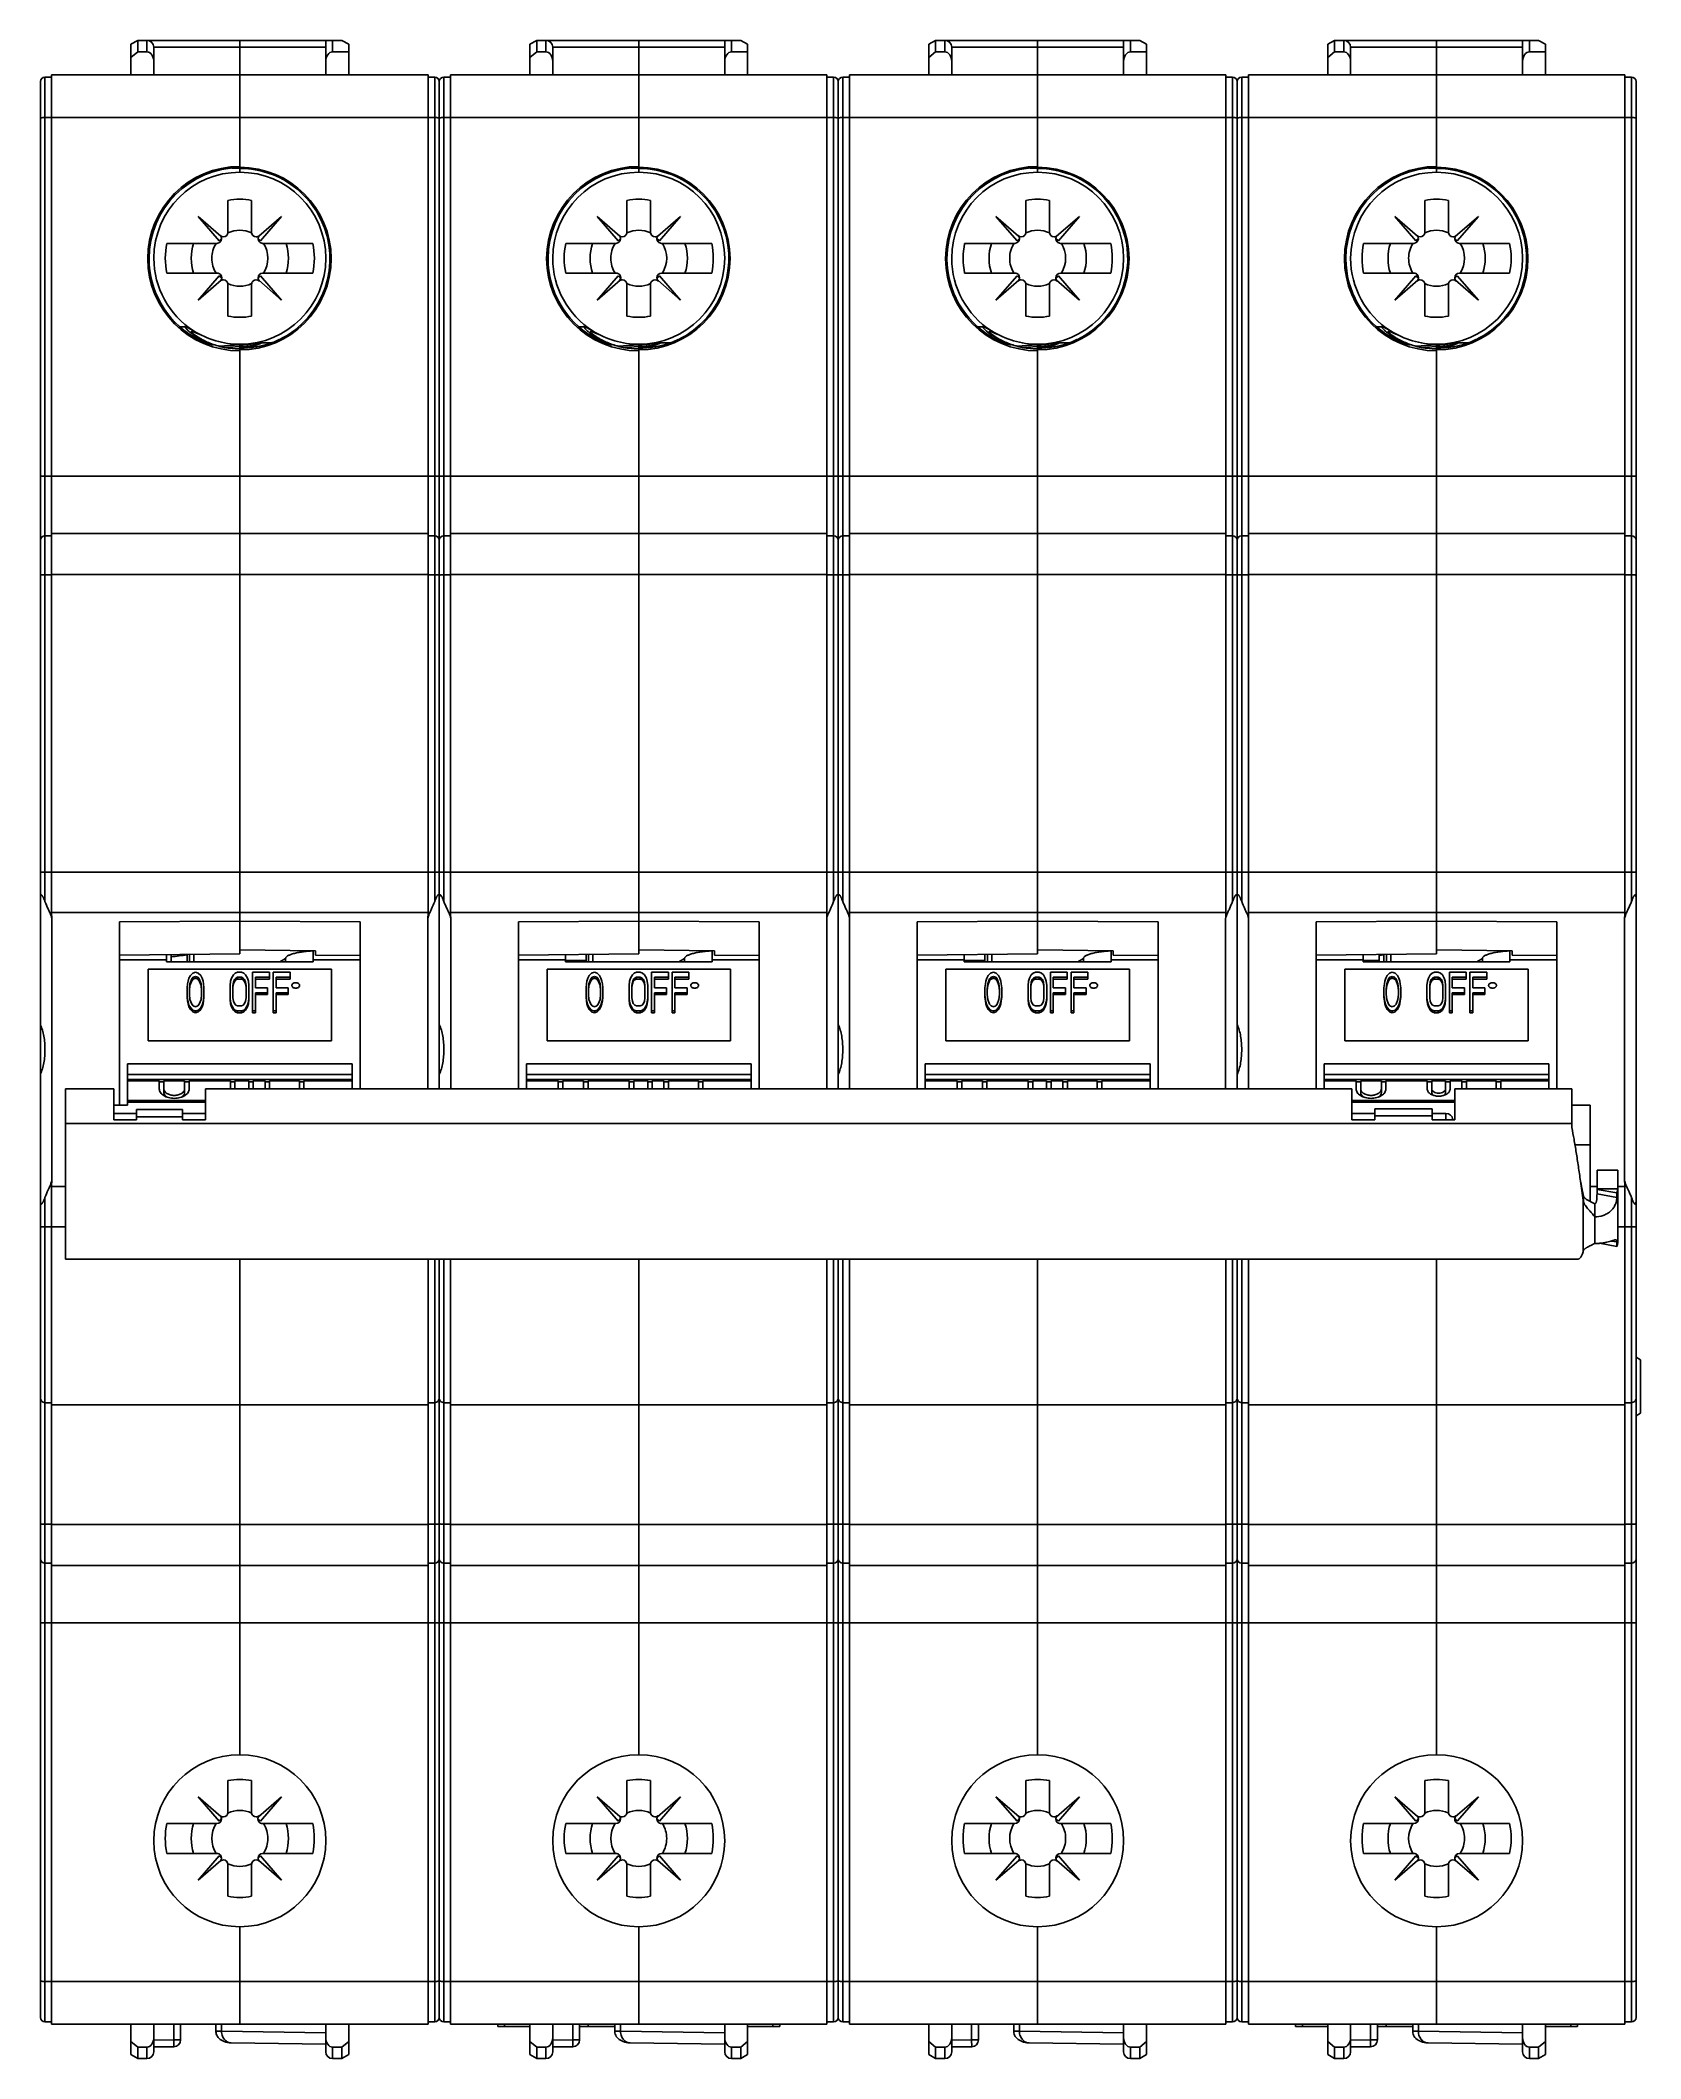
# Model space of a CAD drawing. Header units: millimetres. Extents: x 23.4 to 93.2, y 277.4 to 365.4.
import ezdxf

# ---------------------------------------------------------------- set-up
doc = ezdxf.new("R2010")
doc.units = ezdxf.units.MM
doc.header["$MEASUREMENT"] = 0
doc.layers.get('0').update_dxf_attribs({"lineweight": 0})
for name, color, linetype, lineweight in [('02_PLANES', 7, 'Continuous', 0), ('03_AXES', 7, 'Continuous', 0), ('08_DRAFTS', 7, 'Continuous', 0), ('09_ROUNDS', 7, 'Continuous', 0), ('10_CHAMFER', 7, 'Continuous', 0)]:
    doc.layers.add(name, color=color, linetype=linetype, lineweight=lineweight)

msp = doc.modelspace()

# ---------------------------------------------------------------- linework, layer by layer
at = {"color": 7, "lineweight": 25}
for p, q in [((23.43, 279.228), (23.43, 363.628)), ((23.63, 327.883), (23.63, 363.828)), ((23.92, 363.828), (23.63, 363.828)), ((23.92, 327.167), (23.92, 363.928)), ((32.13, 363.928), (23.92, 363.928)), ((40.83, 322.515), (40.83, 363.628)), ((41.03, 327.883), (41.03, 363.828)), ((41.32, 363.828), (41.03, 363.828)), ((41.32, 327.167), (41.32, 363.928)), ((49.53, 363.928), (41.32, 363.928)), ((58.23, 322.515), (58.23, 363.628)), ((58.43, 327.883), (58.43, 363.828)), ((58.72, 363.828), (58.43, 363.828)), ((58.72, 327.167), (58.72, 363.928)), ((66.93, 363.928), (58.72, 363.928)), ((75.63, 322.515), (75.63, 363.628)), ((75.83, 327.883), (75.83, 363.828)), ((76.12, 363.828), (75.83, 363.828)), ((76.12, 327.167), (76.12, 363.928)), ((84.33, 363.928), (76.12, 363.928)), ((23.92, 362.06), (23.63, 362.06)), ((32.13, 362.067), (23.92, 362.067)), ((41.32, 362.06), (41.03, 362.06)), ((49.53, 362.067), (41.32, 362.067)), ((58.72, 362.06), (58.43, 362.06)), ((66.93, 362.067), (58.72, 362.067)), ((76.12, 362.06), (75.83, 362.06)), ((84.33, 362.067), (76.12, 362.067)), ((31.3, 356.89), (30.31, 357.749)), ((30.31, 357.749), (31.229, 356.688)), ((33.951, 357.749), (32.959, 356.889)), ((33.032, 356.688), (33.951, 357.749)), ((48.7, 356.89), (47.71, 357.749)), ((47.71, 357.749), (48.629, 356.688)), ((51.351, 357.749), (50.359, 356.889)), ((50.432, 356.688), (51.351, 357.749)), ((66.1, 356.89), (65.11, 357.749)), ((65.11, 357.749), (66.029, 356.688)), ((68.751, 357.749), (67.759, 356.889)), ((67.832, 356.688), (68.751, 357.749)), ((83.5, 356.89), (82.51, 357.749)), ((82.51, 357.749), (83.429, 356.688)), ((86.151, 357.749), (85.159, 356.889)), ((85.232, 356.688), (86.151, 357.749)), ((31.229, 356.688), (31.334, 356.793)), ((32.926, 356.794), (33.032, 356.688)), ((48.629, 356.688), (48.734, 356.793)), ((50.326, 356.794), (50.432, 356.688)), ((66.029, 356.688), (66.134, 356.793)), ((67.726, 356.794), (67.832, 356.688)), ((83.429, 356.688), (83.534, 356.793)), ((85.126, 356.794), (85.232, 356.688)), ((31.229, 355.168), (30.31, 354.107)), ((30.31, 354.107), (31.316, 354.979)), ((31.341, 355.055), (31.229, 355.168)), ((33.032, 355.168), (32.926, 355.062)), ((32.959, 354.967), (33.951, 354.107)), ((33.951, 354.107), (33.032, 355.168)), ((48.629, 355.168), (47.71, 354.107)), ((47.71, 354.107), (48.716, 354.979)), ((48.741, 355.055), (48.629, 355.168)), ((50.432, 355.168), (50.326, 355.062)), ((50.359, 354.967), (51.351, 354.107)), ((51.351, 354.107), (50.432, 355.168)), ((66.029, 355.168), (65.11, 354.107)), ((65.11, 354.107), (66.116, 354.979)), ((66.141, 355.055), (66.029, 355.168)), ((67.832, 355.168), (67.726, 355.062)), ((67.759, 354.967), (68.751, 354.107)), ((68.751, 354.107), (67.832, 355.168)), ((83.429, 355.168), (82.51, 354.107)), ((82.51, 354.107), (83.516, 354.979)), ((83.541, 355.055), (83.429, 355.168)), ((85.232, 355.168), (85.126, 355.062)), ((85.159, 354.967), (86.151, 354.107)), ((86.151, 354.107), (85.232, 355.168)), ((23.92, 346.424), (23.63, 346.424)), ((32.13, 346.428), (23.92, 346.428)), ((41.32, 346.424), (41.03, 346.424)), ((49.53, 346.428), (41.32, 346.428)), ((58.72, 346.424), (58.43, 346.424)), ((66.93, 346.428), (58.72, 346.428)), ((76.12, 346.424), (75.83, 346.424)), ((84.33, 346.428), (76.12, 346.428)), ((23.92, 343.828), (23.63, 343.828)), ((32.13, 343.928), (23.92, 343.928)), ((41.32, 343.828), (41.03, 343.828)), ((49.53, 343.928), (41.32, 343.928)), ((58.72, 343.828), (58.43, 343.828)), ((66.93, 343.928), (58.72, 343.928)), ((76.12, 343.828), (75.83, 343.828)), ((84.33, 343.928), (76.12, 343.928)), ((23.92, 342.124), (23.63, 342.124)), ((32.13, 342.135), (23.92, 342.135)), ((41.32, 342.124), (41.03, 342.124)), ((49.53, 342.135), (41.32, 342.135)), ((58.72, 342.124), (58.43, 342.124)), ((66.93, 342.135), (58.72, 342.135)), ((76.12, 342.124), (75.83, 342.124)), ((84.33, 342.135), (76.12, 342.135)), ((23.92, 329.159), (23.63, 329.159)), ((32.13, 329.163), (23.92, 329.163)), ((41.32, 329.159), (41.03, 329.159)), ((49.53, 329.163), (41.32, 329.163)), ((58.72, 329.159), (58.43, 329.159)), ((66.93, 329.163), (58.72, 329.163)), ((76.12, 329.159), (75.83, 329.159)), ((84.33, 329.163), (76.12, 329.163)), ((32.13, 327.402), (23.92, 327.402)), ((49.53, 327.402), (41.32, 327.402)), ((66.93, 327.402), (58.72, 327.402)), ((84.33, 327.402), (76.12, 327.402)), ((23.92, 327.31), (23.88, 327.31)), ((23.93, 315.702), (23.93, 327.153)), ((41.32, 327.31), (41.28, 327.31)), ((41.33, 319.708), (41.33, 327.153)), ((58.72, 327.31), (58.68, 327.31)), ((58.73, 319.708), (58.73, 327.153)), ((76.12, 327.31), (76.08, 327.31)), ((76.13, 319.708), (76.13, 327.153)), ((28.13, 324.934), (36.13, 324.934)), ((28.13, 324.934), (28.13, 321.811)), ((28.93, 325.337), (28.93, 325.257)), ((28.93, 325.257), (35.33, 325.257)), ((30.075, 324.76), (29.973, 324.652)), ((30.198, 324.796), (30.075, 324.76)), ((30.32, 324.76), (30.198, 324.796)), ((30.423, 324.652), (30.32, 324.76)), ((31.933, 324.76), (31.852, 324.688)), ((32.035, 324.796), (31.933, 324.76)), ((32.199, 324.796), (32.035, 324.796)), ((32.301, 324.76), (32.199, 324.796)), ((32.383, 324.688), (32.301, 324.76)), ((32.689, 323.031), (32.689, 324.796)), ((33.424, 324.796), (32.689, 324.796)), ((33.424, 324.5), (33.424, 324.796)), ((33.587, 323.031), (33.587, 324.796)), ((34.322, 324.796), (33.587, 324.796)), ((33.88, 325.257), (34.13, 325.391)), ((34.13, 325.392), (34.13, 325.257)), ((34.322, 324.5), (34.322, 324.796)), ((35.33, 325.337), (35.33, 325.257)), ((36.13, 324.934), (36.13, 321.811)), ((45.53, 324.934), (45.53, 321.811)), ((45.53, 324.934), (53.53, 324.934)), ((46.33, 325.337), (46.33, 325.257)), ((46.33, 325.257), (52.73, 325.257)), ((47.475, 324.76), (47.373, 324.652)), ((47.598, 324.796), (47.475, 324.76)), ((47.72, 324.76), (47.598, 324.796)), ((47.823, 324.652), (47.72, 324.76)), ((49.333, 324.76), (49.252, 324.688)), ((49.435, 324.796), (49.333, 324.76)), ((49.599, 324.796), (49.435, 324.796)), ((49.701, 324.76), (49.599, 324.796)), ((49.783, 324.688), (49.701, 324.76)), ((50.089, 323.031), (50.089, 324.796)), ((50.824, 324.796), (50.089, 324.796)), ((50.824, 324.5), (50.824, 324.796)), ((50.987, 323.031), (50.987, 324.796)), ((51.722, 324.796), (50.987, 324.796)), ((51.28, 325.257), (51.53, 325.391)), ((51.53, 325.392), (51.53, 325.257)), ((51.722, 324.5), (51.722, 324.796)), ((52.73, 325.337), (52.73, 325.257)), ((53.53, 324.934), (53.53, 321.811)), ((62.93, 324.934), (62.93, 321.811)), ((62.93, 324.934), (70.93, 324.934)), ((63.73, 325.337), (63.73, 325.257)), ((63.73, 325.257), (70.13, 325.257)), ((64.875, 324.76), (64.773, 324.652)), ((64.998, 324.796), (64.875, 324.76)), ((65.12, 324.76), (64.998, 324.796)), ((65.223, 324.652), (65.12, 324.76)), ((66.733, 324.76), (66.652, 324.688)), ((66.835, 324.796), (66.733, 324.76)), ((66.999, 324.796), (66.835, 324.796)), ((67.101, 324.76), (66.999, 324.796)), ((67.183, 324.688), (67.101, 324.76)), ((67.489, 323.031), (67.489, 324.796)), ((68.224, 324.796), (67.489, 324.796)), ((68.224, 324.5), (68.224, 324.796)), ((68.387, 323.031), (68.387, 324.796)), ((69.122, 324.796), (68.387, 324.796)), ((68.68, 325.257), (68.93, 325.391)), ((68.93, 325.392), (68.93, 325.257)), ((69.122, 324.5), (69.122, 324.796)), ((70.13, 325.337), (70.13, 325.257)), ((70.93, 324.934), (70.93, 321.811)), ((80.33, 324.934), (80.33, 321.811)), ((80.33, 324.934), (88.33, 324.934)), ((81.13, 325.337), (81.13, 325.257)), ((81.13, 325.257), (87.53, 325.257)), ((82.03, 325.552), (81.828, 325.527)), ((82.275, 324.76), (82.173, 324.652)), ((82.398, 324.796), (82.275, 324.76)), ((82.52, 324.76), (82.398, 324.796)), ((82.623, 324.652), (82.52, 324.76)), ((84.133, 324.76), (84.052, 324.688)), ((84.235, 324.796), (84.133, 324.76)), ((84.399, 324.796), (84.235, 324.796)), ((84.501, 324.76), (84.399, 324.796)), ((84.583, 324.688), (84.501, 324.76)), ((84.889, 323.031), (84.889, 324.796)), ((85.624, 324.796), (84.889, 324.796)), ((85.624, 324.5), (85.624, 324.796)), ((85.787, 323.031), (85.787, 324.796)), ((86.522, 324.796), (85.787, 324.796)), ((86.08, 325.257), (86.33, 325.391)), ((86.33, 325.392), (86.33, 325.257)), ((86.522, 324.5), (86.522, 324.796)), ((87.53, 325.337), (87.53, 325.257)), ((88.33, 324.934), (88.33, 321.811)), ((29.851, 324.294), (29.83, 324.115)), ((29.83, 323.712), (29.83, 324.115)), ((29.871, 324.402), (29.851, 324.294)), ((29.912, 324.545), (29.871, 324.402)), ((29.973, 324.652), (29.912, 324.545)), ((29.933, 324.079), (29.953, 324.294)), ((29.933, 323.998), (29.953, 324.213)), ((29.933, 323.829), (29.933, 324.079)), ((29.953, 324.294), (30.035, 324.509)), ((29.953, 324.213), (30.035, 324.428)), ((29.953, 324.213), (29.953, 324.294)), ((30.035, 324.509), (30.096, 324.581)), ((30.035, 324.428), (30.035, 324.509)), ((30.035, 324.428), (30.096, 324.5)), ((30.096, 324.581), (30.198, 324.617)), ((30.096, 324.5), (30.096, 324.581)), ((30.096, 324.5), (30.198, 324.535)), ((30.198, 324.535), (30.198, 324.617)), ((30.198, 324.617), (30.3, 324.581)), ((30.198, 324.535), (30.3, 324.5)), ((30.3, 324.5), (30.3, 324.581)), ((30.3, 324.581), (30.361, 324.509)), ((30.3, 324.5), (30.361, 324.428)), ((30.361, 324.428), (30.361, 324.509)), ((30.361, 324.509), (30.443, 324.294)), ((30.361, 324.428), (30.443, 324.213)), ((30.484, 324.545), (30.423, 324.652)), ((30.443, 324.294), (30.463, 324.079)), ((30.443, 324.213), (30.443, 324.294)), ((30.443, 324.213), (30.463, 323.998)), ((30.463, 324.079), (30.463, 323.829)), ((30.525, 324.402), (30.484, 324.545)), ((30.545, 324.294), (30.525, 324.402)), ((30.565, 324.115), (30.545, 324.294)), ((30.565, 323.712), (30.565, 324.115)), ((31.729, 324.402), (31.709, 324.223)), ((31.709, 323.604), (31.709, 324.223)), ((31.77, 324.545), (31.729, 324.402)), ((31.852, 324.688), (31.77, 324.545)), ((31.831, 324.223), (31.852, 324.366)), ((31.831, 324.142), (31.852, 324.285)), ((31.831, 323.685), (31.831, 324.223)), ((31.852, 324.366), (31.893, 324.473)), ((31.852, 324.285), (31.893, 324.392)), ((31.852, 324.285), (31.852, 324.366)), ((31.893, 324.473), (31.954, 324.545)), ((31.893, 324.392), (31.893, 324.473)), ((31.893, 324.392), (31.954, 324.464)), ((31.954, 324.545), (32.035, 324.581)), ((31.954, 324.464), (31.954, 324.545)), ((31.954, 324.464), (32.035, 324.5)), ((32.035, 324.5), (32.035, 324.581)), ((32.035, 324.581), (32.199, 324.581)), ((32.035, 324.5), (32.199, 324.5)), ((32.199, 324.5), (32.199, 324.581)), ((32.199, 324.581), (32.28, 324.545)), ((32.199, 324.5), (32.28, 324.464)), ((32.28, 324.464), (32.28, 324.545)), ((32.28, 324.545), (32.342, 324.473)), ((32.28, 324.464), (32.342, 324.392)), ((32.342, 324.392), (32.342, 324.473)), ((32.342, 324.473), (32.383, 324.366)), ((32.342, 324.392), (32.383, 324.285)), ((32.464, 324.545), (32.383, 324.688)), ((32.383, 324.285), (32.383, 324.366)), ((32.383, 324.366), (32.403, 324.223)), ((32.383, 324.285), (32.403, 324.142)), ((32.403, 324.223), (32.403, 323.685)), ((32.505, 324.402), (32.464, 324.545)), ((32.525, 324.223), (32.505, 324.402)), ((32.525, 323.604), (32.525, 324.223)), ((32.811, 324.115), (32.811, 324.581)), ((32.811, 324.581), (33.424, 324.581)), ((32.811, 324.5), (33.424, 324.5)), ((33.342, 324.115), (32.811, 324.115)), ((32.811, 323.031), (32.811, 323.9)), ((32.811, 323.9), (33.342, 323.9)), ((33.342, 323.819), (33.342, 324.115)), ((33.71, 324.115), (33.71, 324.581)), ((33.71, 324.581), (34.322, 324.581)), ((33.71, 324.5), (34.322, 324.5)), ((34.24, 324.115), (33.71, 324.115)), ((33.71, 323.031), (33.71, 323.9)), ((33.71, 323.9), (34.24, 323.9)), ((34.24, 323.819), (34.24, 324.115)), ((47.251, 324.294), (47.23, 324.115)), ((47.23, 323.712), (47.23, 324.115)), ((47.271, 324.402), (47.251, 324.294)), ((47.312, 324.545), (47.271, 324.402)), ((47.373, 324.652), (47.312, 324.545)), ((47.333, 324.079), (47.353, 324.294)), ((47.333, 323.998), (47.353, 324.213)), ((47.333, 323.829), (47.333, 324.079)), ((47.353, 324.294), (47.435, 324.509)), ((47.353, 324.213), (47.435, 324.428)), ((47.353, 324.213), (47.353, 324.294)), ((47.435, 324.509), (47.496, 324.581)), ((47.435, 324.428), (47.435, 324.509)), ((47.435, 324.428), (47.496, 324.5)), ((47.496, 324.581), (47.598, 324.617)), ((47.496, 324.5), (47.496, 324.581)), ((47.496, 324.5), (47.598, 324.535)), ((47.598, 324.535), (47.598, 324.617)), ((47.598, 324.617), (47.7, 324.581)), ((47.598, 324.535), (47.7, 324.5)), ((47.7, 324.5), (47.7, 324.581)), ((47.7, 324.581), (47.761, 324.509)), ((47.7, 324.5), (47.761, 324.428)), ((47.761, 324.428), (47.761, 324.509)), ((47.761, 324.509), (47.843, 324.294)), ((47.761, 324.428), (47.843, 324.213)), ((47.884, 324.545), (47.823, 324.652)), ((47.843, 324.213), (47.843, 324.294)), ((47.843, 324.294), (47.863, 324.079)), ((47.843, 324.213), (47.863, 323.998)), ((47.863, 324.079), (47.863, 323.829)), ((47.925, 324.402), (47.884, 324.545)), ((47.945, 324.294), (47.925, 324.402)), ((47.965, 324.115), (47.945, 324.294)), ((47.965, 323.712), (47.965, 324.115)), ((49.129, 324.402), (49.109, 324.223)), ((49.109, 323.604), (49.109, 324.223)), ((49.17, 324.545), (49.129, 324.402)), ((49.252, 324.688), (49.17, 324.545)), ((49.231, 324.223), (49.252, 324.366)), ((49.231, 324.142), (49.252, 324.285)), ((49.231, 323.685), (49.231, 324.223)), ((49.252, 324.366), (49.293, 324.473)), ((49.252, 324.285), (49.293, 324.392)), ((49.252, 324.285), (49.252, 324.366)), ((49.293, 324.473), (49.354, 324.545)), ((49.293, 324.392), (49.293, 324.473)), ((49.293, 324.392), (49.354, 324.464)), ((49.354, 324.545), (49.435, 324.581)), ((49.354, 324.464), (49.354, 324.545)), ((49.354, 324.464), (49.435, 324.5)), ((49.435, 324.5), (49.435, 324.581)), ((49.435, 324.581), (49.599, 324.581)), ((49.435, 324.5), (49.599, 324.5)), ((49.599, 324.5), (49.599, 324.581)), ((49.599, 324.581), (49.68, 324.545)), ((49.599, 324.5), (49.68, 324.464)), ((49.68, 324.464), (49.68, 324.545)), ((49.68, 324.545), (49.742, 324.473)), ((49.68, 324.464), (49.742, 324.392)), ((49.742, 324.392), (49.742, 324.473)), ((49.742, 324.473), (49.783, 324.366)), ((49.742, 324.392), (49.783, 324.285)), ((49.864, 324.545), (49.783, 324.688)), ((49.783, 324.285), (49.783, 324.366)), ((49.783, 324.366), (49.803, 324.223)), ((49.783, 324.285), (49.803, 324.142)), ((49.803, 324.223), (49.803, 323.685)), ((49.905, 324.402), (49.864, 324.545)), ((49.925, 324.223), (49.905, 324.402)), ((49.925, 323.604), (49.925, 324.223)), ((50.211, 324.115), (50.211, 324.581)), ((50.211, 324.581), (50.824, 324.581)), ((50.211, 324.5), (50.824, 324.5)), ((50.742, 324.115), (50.211, 324.115)), ((50.211, 323.031), (50.211, 323.9)), ((50.211, 323.9), (50.742, 323.9)), ((50.742, 323.819), (50.742, 324.115)), ((51.11, 324.115), (51.11, 324.581)), ((51.11, 324.581), (51.722, 324.581)), ((51.11, 324.5), (51.722, 324.5)), ((51.64, 324.115), (51.11, 324.115)), ((51.11, 323.031), (51.11, 323.9)), ((51.11, 323.9), (51.64, 323.9)), ((51.64, 323.819), (51.64, 324.115)), ((64.651, 324.294), (64.63, 324.115)), ((64.63, 323.712), (64.63, 324.115)), ((64.671, 324.402), (64.651, 324.294)), ((64.712, 324.545), (64.671, 324.402)), ((64.773, 324.652), (64.712, 324.545)), ((64.733, 324.079), (64.753, 324.294)), ((64.733, 323.998), (64.753, 324.213)), ((64.733, 323.829), (64.733, 324.079)), ((64.753, 324.294), (64.835, 324.509)), ((64.753, 324.213), (64.835, 324.428)), ((64.753, 324.213), (64.753, 324.294)), ((64.835, 324.509), (64.896, 324.581)), ((64.835, 324.428), (64.835, 324.509)), ((64.835, 324.428), (64.896, 324.5)), ((64.896, 324.581), (64.998, 324.617)), ((64.896, 324.5), (64.896, 324.581)), ((64.896, 324.5), (64.998, 324.535)), ((64.998, 324.535), (64.998, 324.617)), ((64.998, 324.617), (65.1, 324.581)), ((64.998, 324.535), (65.1, 324.5)), ((65.1, 324.5), (65.1, 324.581)), ((65.1, 324.581), (65.161, 324.509)), ((65.1, 324.5), (65.161, 324.428)), ((65.161, 324.428), (65.161, 324.509)), ((65.161, 324.509), (65.243, 324.294)), ((65.161, 324.428), (65.243, 324.213)), ((65.284, 324.545), (65.223, 324.652)), ((65.243, 324.213), (65.243, 324.294)), ((65.243, 324.294), (65.263, 324.079)), ((65.243, 324.213), (65.263, 323.998)), ((65.263, 324.079), (65.263, 323.829)), ((65.325, 324.402), (65.284, 324.545)), ((65.345, 324.294), (65.325, 324.402)), ((65.365, 324.115), (65.345, 324.294)), ((65.365, 323.712), (65.365, 324.115)), ((66.529, 324.402), (66.509, 324.223)), ((66.509, 323.604), (66.509, 324.223)), ((66.57, 324.545), (66.529, 324.402)), ((66.652, 324.688), (66.57, 324.545)), ((66.631, 324.223), (66.652, 324.366)), ((66.631, 324.142), (66.652, 324.285)), ((66.631, 323.685), (66.631, 324.223)), ((66.652, 324.366), (66.693, 324.473)), ((66.652, 324.285), (66.693, 324.392)), ((66.652, 324.285), (66.652, 324.366)), ((66.693, 324.473), (66.754, 324.545)), ((66.693, 324.392), (66.693, 324.473)), ((66.693, 324.392), (66.754, 324.464)), ((66.754, 324.545), (66.835, 324.581)), ((66.754, 324.464), (66.754, 324.545)), ((66.754, 324.464), (66.835, 324.5)), ((66.835, 324.5), (66.835, 324.581)), ((66.835, 324.581), (66.999, 324.581)), ((66.835, 324.5), (66.999, 324.5)), ((66.999, 324.5), (66.999, 324.581)), ((66.999, 324.581), (67.08, 324.545)), ((66.999, 324.5), (67.08, 324.464)), ((67.08, 324.464), (67.08, 324.545)), ((67.08, 324.545), (67.142, 324.473)), ((67.08, 324.464), (67.142, 324.392)), ((67.142, 324.392), (67.142, 324.473)), ((67.142, 324.473), (67.183, 324.366)), ((67.142, 324.392), (67.183, 324.285)), ((67.264, 324.545), (67.183, 324.688)), ((67.183, 324.285), (67.183, 324.366)), ((67.183, 324.366), (67.203, 324.223)), ((67.183, 324.285), (67.203, 324.142)), ((67.203, 324.223), (67.203, 323.685)), ((67.305, 324.402), (67.264, 324.545)), ((67.325, 324.223), (67.305, 324.402)), ((67.325, 323.604), (67.325, 324.223)), ((67.611, 324.115), (67.611, 324.581)), ((67.611, 324.581), (68.224, 324.581)), ((67.611, 324.5), (68.224, 324.5)), ((68.142, 324.115), (67.611, 324.115)), ((67.611, 323.031), (67.611, 323.9)), ((67.611, 323.9), (68.142, 323.9)), ((68.142, 323.819), (68.142, 324.115)), ((68.51, 324.115), (68.51, 324.581)), ((68.51, 324.581), (69.122, 324.581)), ((68.51, 324.5), (69.122, 324.5)), ((69.04, 324.115), (68.51, 324.115)), ((68.51, 323.031), (68.51, 323.9)), ((68.51, 323.9), (69.04, 323.9)), ((69.04, 323.819), (69.04, 324.115)), ((82.051, 324.294), (82.03, 324.115)), ((82.03, 323.712), (82.03, 324.115)), ((82.071, 324.402), (82.051, 324.294)), ((82.112, 324.545), (82.071, 324.402)), ((82.173, 324.652), (82.112, 324.545)), ((82.133, 324.079), (82.153, 324.294)), ((82.133, 323.998), (82.153, 324.213)), ((82.133, 323.829), (82.133, 324.079)), ((82.153, 324.294), (82.235, 324.509)), ((82.153, 324.213), (82.235, 324.428)), ((82.153, 324.213), (82.153, 324.294)), ((82.235, 324.509), (82.296, 324.581)), ((82.235, 324.428), (82.235, 324.509)), ((82.235, 324.428), (82.296, 324.5)), ((82.296, 324.581), (82.398, 324.617)), ((82.296, 324.5), (82.296, 324.581)), ((82.296, 324.5), (82.398, 324.535)), ((82.398, 324.535), (82.398, 324.617)), ((82.398, 324.617), (82.5, 324.581)), ((82.398, 324.535), (82.5, 324.5)), ((82.5, 324.5), (82.5, 324.581)), ((82.5, 324.581), (82.561, 324.509)), ((82.5, 324.5), (82.561, 324.428)), ((82.561, 324.428), (82.561, 324.509)), ((82.561, 324.509), (82.643, 324.294)), ((82.561, 324.428), (82.643, 324.213)), ((82.684, 324.545), (82.623, 324.652)), ((82.643, 324.294), (82.663, 324.079)), ((82.643, 324.213), (82.643, 324.294)), ((82.643, 324.213), (82.663, 323.998)), ((82.663, 324.079), (82.663, 323.829)), ((82.725, 324.402), (82.684, 324.545)), ((82.745, 324.294), (82.725, 324.402)), ((82.765, 324.115), (82.745, 324.294)), ((82.765, 323.712), (82.765, 324.115)), ((83.929, 324.402), (83.909, 324.223)), ((83.909, 323.604), (83.909, 324.223)), ((83.97, 324.545), (83.929, 324.402)), ((84.052, 324.688), (83.97, 324.545)), ((84.031, 324.223), (84.052, 324.366)), ((84.031, 324.142), (84.052, 324.285)), ((84.031, 323.685), (84.031, 324.223)), ((84.052, 324.366), (84.093, 324.473)), ((84.052, 324.285), (84.093, 324.392)), ((84.052, 324.285), (84.052, 324.366)), ((84.093, 324.473), (84.154, 324.545)), ((84.093, 324.392), (84.093, 324.473)), ((84.093, 324.392), (84.154, 324.464)), ((84.154, 324.545), (84.235, 324.581)), ((84.154, 324.464), (84.154, 324.545)), ((84.154, 324.464), (84.235, 324.5)), ((84.235, 324.5), (84.235, 324.581)), ((84.235, 324.581), (84.399, 324.581)), ((84.235, 324.5), (84.399, 324.5)), ((84.399, 324.5), (84.399, 324.581)), ((84.399, 324.581), (84.48, 324.545)), ((84.399, 324.5), (84.48, 324.464)), ((84.48, 324.464), (84.48, 324.545)), ((84.48, 324.545), (84.542, 324.473)), ((84.48, 324.464), (84.542, 324.392)), ((84.542, 324.392), (84.542, 324.473)), ((84.542, 324.473), (84.583, 324.366)), ((84.542, 324.392), (84.583, 324.285)), ((84.664, 324.545), (84.583, 324.688)), ((84.583, 324.366), (84.603, 324.223)), ((84.583, 324.285), (84.583, 324.366)), ((84.583, 324.285), (84.603, 324.142)), ((84.603, 324.223), (84.603, 323.685)), ((84.705, 324.402), (84.664, 324.545)), ((84.725, 324.223), (84.705, 324.402)), ((84.725, 323.604), (84.725, 324.223)), ((85.011, 324.115), (85.011, 324.581)), ((85.011, 324.581), (85.624, 324.581)), ((85.011, 324.5), (85.624, 324.5)), ((85.542, 324.115), (85.011, 324.115)), ((85.011, 323.031), (85.011, 323.9)), ((85.011, 323.9), (85.542, 323.9)), ((85.542, 323.819), (85.542, 324.115)), ((85.91, 324.115), (85.91, 324.581)), ((85.91, 324.581), (86.522, 324.581)), ((85.91, 324.5), (86.522, 324.5)), ((86.44, 324.115), (85.91, 324.115)), ((85.91, 323.031), (85.91, 323.9)), ((85.91, 323.9), (86.44, 323.9)), ((86.44, 323.819), (86.44, 324.115)), ((29.83, 323.793), (29.851, 323.614)), ((29.83, 323.712), (29.851, 323.533)), ((29.851, 323.614), (29.871, 323.506)), ((29.851, 323.533), (29.851, 323.614)), ((29.851, 323.533), (29.871, 323.425)), ((29.871, 323.425), (29.871, 323.506)), ((29.871, 323.506), (29.912, 323.363)), ((29.871, 323.425), (29.912, 323.282)), ((29.912, 323.282), (29.912, 323.363)), ((29.912, 323.363), (29.973, 323.256)), ((29.912, 323.282), (29.973, 323.175)), ((29.953, 323.614), (29.933, 323.829)), ((30.035, 323.399), (29.953, 323.614)), ((29.973, 323.175), (29.973, 323.256)), ((29.973, 323.256), (30.075, 323.148)), ((29.973, 323.175), (30.075, 323.067)), ((30.096, 323.327), (30.035, 323.399)), ((30.075, 323.067), (30.075, 323.148)), ((30.075, 323.148), (30.198, 323.113)), ((30.075, 323.067), (30.198, 323.031)), ((30.198, 323.292), (30.096, 323.327)), ((30.3, 323.327), (30.198, 323.292)), ((30.198, 323.113), (30.32, 323.148)), ((30.198, 323.031), (30.198, 323.113)), ((30.198, 323.031), (30.32, 323.067)), ((30.361, 323.399), (30.3, 323.327)), ((30.32, 323.148), (30.423, 323.256)), ((30.32, 323.067), (30.423, 323.175)), ((30.32, 323.067), (30.32, 323.148)), ((30.443, 323.614), (30.361, 323.399)), ((30.423, 323.256), (30.484, 323.363)), ((30.423, 323.175), (30.484, 323.282)), ((30.423, 323.175), (30.423, 323.256)), ((30.463, 323.829), (30.443, 323.614)), ((30.484, 323.363), (30.525, 323.506)), ((30.484, 323.282), (30.525, 323.425)), ((30.484, 323.282), (30.484, 323.363)), ((30.525, 323.506), (30.545, 323.614)), ((30.525, 323.425), (30.545, 323.533)), ((30.525, 323.425), (30.525, 323.506)), ((30.545, 323.614), (30.565, 323.793)), ((30.545, 323.533), (30.565, 323.712)), ((30.545, 323.533), (30.545, 323.614)), ((31.709, 323.685), (31.729, 323.506)), ((31.709, 323.604), (31.729, 323.425)), ((31.729, 323.425), (31.729, 323.506)), ((31.729, 323.506), (31.77, 323.363)), ((31.729, 323.425), (31.77, 323.282)), ((31.77, 323.282), (31.77, 323.363)), ((31.77, 323.363), (31.852, 323.22)), ((31.77, 323.282), (31.852, 323.139)), ((31.852, 323.542), (31.831, 323.685)), ((31.893, 323.435), (31.852, 323.542)), ((31.852, 323.139), (31.852, 323.22)), ((31.852, 323.22), (31.933, 323.148)), ((31.852, 323.139), (31.933, 323.067)), ((31.954, 323.363), (31.893, 323.435)), ((31.933, 323.067), (31.933, 323.148)), ((31.933, 323.148), (32.035, 323.113)), ((31.933, 323.067), (32.035, 323.031)), ((32.035, 323.327), (31.954, 323.363)), ((32.199, 323.327), (32.035, 323.327)), ((32.035, 323.031), (32.035, 323.113)), ((32.035, 323.113), (32.199, 323.113)), ((32.035, 323.031), (32.199, 323.031)), ((32.28, 323.363), (32.199, 323.327)), ((32.199, 323.113), (32.301, 323.148)), ((32.199, 323.031), (32.199, 323.113)), ((32.199, 323.031), (32.301, 323.067)), ((32.342, 323.435), (32.28, 323.363)), ((32.301, 323.148), (32.383, 323.22)), ((32.301, 323.067), (32.301, 323.148)), ((32.301, 323.067), (32.383, 323.139)), ((32.383, 323.542), (32.342, 323.435)), ((32.403, 323.685), (32.383, 323.542)), ((32.383, 323.22), (32.464, 323.363)), ((32.383, 323.139), (32.464, 323.282)), ((32.383, 323.139), (32.383, 323.22)), ((32.464, 323.363), (32.505, 323.506)), ((32.464, 323.282), (32.505, 323.425)), ((32.464, 323.282), (32.464, 323.363)), ((32.505, 323.506), (32.525, 323.685)), ((32.505, 323.425), (32.525, 323.604)), ((32.505, 323.425), (32.505, 323.506)), ((32.689, 323.113), (32.811, 323.113)), ((32.689, 323.031), (32.811, 323.031)), ((32.811, 323.819), (33.342, 323.819)), ((33.587, 323.113), (33.71, 323.113)), ((33.587, 323.031), (33.71, 323.031)), ((33.71, 323.819), (34.24, 323.819)), ((47.23, 323.793), (47.251, 323.614)), ((47.23, 323.712), (47.251, 323.533)), ((47.251, 323.533), (47.251, 323.614)), ((47.251, 323.614), (47.271, 323.506)), ((47.251, 323.533), (47.271, 323.425)), ((47.271, 323.425), (47.271, 323.506)), ((47.271, 323.506), (47.312, 323.363)), ((47.271, 323.425), (47.312, 323.282)), ((47.312, 323.282), (47.312, 323.363)), ((47.312, 323.363), (47.373, 323.256)), ((47.312, 323.282), (47.373, 323.175)), ((47.353, 323.614), (47.333, 323.829)), ((47.435, 323.399), (47.353, 323.614)), ((47.373, 323.175), (47.373, 323.256)), ((47.373, 323.256), (47.475, 323.148)), ((47.373, 323.175), (47.475, 323.067)), ((47.496, 323.327), (47.435, 323.399)), ((47.475, 323.067), (47.475, 323.148)), ((47.475, 323.148), (47.598, 323.113)), ((47.475, 323.067), (47.598, 323.031)), ((47.598, 323.292), (47.496, 323.327)), ((47.7, 323.327), (47.598, 323.292)), ((47.598, 323.113), (47.72, 323.148)), ((47.598, 323.031), (47.598, 323.113)), ((47.598, 323.031), (47.72, 323.067)), ((47.761, 323.399), (47.7, 323.327)), ((47.72, 323.148), (47.823, 323.256)), ((47.72, 323.067), (47.823, 323.175)), ((47.72, 323.067), (47.72, 323.148)), ((47.843, 323.614), (47.761, 323.399)), ((47.823, 323.256), (47.884, 323.363)), ((47.823, 323.175), (47.884, 323.282)), ((47.823, 323.175), (47.823, 323.256)), ((47.863, 323.829), (47.843, 323.614)), ((47.884, 323.363), (47.925, 323.506)), ((47.884, 323.282), (47.925, 323.425)), ((47.884, 323.282), (47.884, 323.363)), ((47.925, 323.506), (47.945, 323.614)), ((47.925, 323.425), (47.945, 323.533)), ((47.925, 323.425), (47.925, 323.506)), ((47.945, 323.614), (47.965, 323.793)), ((47.945, 323.533), (47.965, 323.712)), ((47.945, 323.533), (47.945, 323.614)), ((49.109, 323.685), (49.129, 323.506)), ((49.109, 323.604), (49.129, 323.425)), ((49.129, 323.425), (49.129, 323.506)), ((49.129, 323.506), (49.17, 323.363)), ((49.129, 323.425), (49.17, 323.282)), ((49.17, 323.282), (49.17, 323.363)), ((49.17, 323.363), (49.252, 323.22)), ((49.17, 323.282), (49.252, 323.139)), ((49.252, 323.542), (49.231, 323.685)), ((49.293, 323.435), (49.252, 323.542)), ((49.252, 323.139), (49.252, 323.22)), ((49.252, 323.22), (49.333, 323.148)), ((49.252, 323.139), (49.333, 323.067)), ((49.354, 323.363), (49.293, 323.435)), ((49.333, 323.067), (49.333, 323.148)), ((49.333, 323.148), (49.435, 323.113)), ((49.333, 323.067), (49.435, 323.031)), ((49.435, 323.327), (49.354, 323.363)), ((49.599, 323.327), (49.435, 323.327)), ((49.435, 323.031), (49.435, 323.113)), ((49.435, 323.113), (49.599, 323.113)), ((49.435, 323.031), (49.599, 323.031)), ((49.68, 323.363), (49.599, 323.327)), ((49.599, 323.113), (49.701, 323.148)), ((49.599, 323.031), (49.599, 323.113)), ((49.599, 323.031), (49.701, 323.067)), ((49.742, 323.435), (49.68, 323.363)), ((49.701, 323.148), (49.783, 323.22)), ((49.701, 323.067), (49.701, 323.148)), ((49.701, 323.067), (49.783, 323.139)), ((49.783, 323.542), (49.742, 323.435)), ((49.803, 323.685), (49.783, 323.542)), ((49.783, 323.22), (49.864, 323.363)), ((49.783, 323.139), (49.864, 323.282)), ((49.783, 323.139), (49.783, 323.22)), ((49.864, 323.363), (49.905, 323.506)), ((49.864, 323.282), (49.905, 323.425)), ((49.864, 323.282), (49.864, 323.363)), ((49.905, 323.506), (49.925, 323.685)), ((49.905, 323.425), (49.925, 323.604)), ((49.905, 323.425), (49.905, 323.506)), ((50.089, 323.113), (50.211, 323.113)), ((50.089, 323.031), (50.211, 323.031)), ((50.211, 323.819), (50.742, 323.819)), ((50.987, 323.113), (51.11, 323.113)), ((50.987, 323.031), (51.11, 323.031)), ((51.11, 323.819), (51.64, 323.819)), ((64.63, 323.793), (64.651, 323.614)), ((64.63, 323.712), (64.651, 323.533)), ((64.651, 323.533), (64.651, 323.614)), ((64.651, 323.614), (64.671, 323.506)), ((64.651, 323.533), (64.671, 323.425)), ((64.671, 323.425), (64.671, 323.506)), ((64.671, 323.506), (64.712, 323.363)), ((64.671, 323.425), (64.712, 323.282)), ((64.712, 323.282), (64.712, 323.363)), ((64.712, 323.363), (64.773, 323.256)), ((64.712, 323.282), (64.773, 323.175)), ((64.753, 323.614), (64.733, 323.829)), ((64.835, 323.399), (64.753, 323.614)), ((64.773, 323.175), (64.773, 323.256)), ((64.773, 323.256), (64.875, 323.148)), ((64.773, 323.175), (64.875, 323.067)), ((64.896, 323.327), (64.835, 323.399)), ((64.875, 323.067), (64.875, 323.148)), ((64.875, 323.148), (64.998, 323.113)), ((64.875, 323.067), (64.998, 323.031)), ((64.998, 323.292), (64.896, 323.327)), ((65.1, 323.327), (64.998, 323.292)), ((64.998, 323.113), (65.12, 323.148)), ((64.998, 323.031), (64.998, 323.113)), ((64.998, 323.031), (65.12, 323.067)), ((65.161, 323.399), (65.1, 323.327)), ((65.12, 323.148), (65.223, 323.256)), ((65.12, 323.067), (65.223, 323.175)), ((65.12, 323.067), (65.12, 323.148)), ((65.243, 323.614), (65.161, 323.399)), ((65.223, 323.256), (65.284, 323.363)), ((65.223, 323.175), (65.284, 323.282)), ((65.223, 323.175), (65.223, 323.256)), ((65.263, 323.829), (65.243, 323.614)), ((65.284, 323.363), (65.325, 323.506)), ((65.284, 323.282), (65.325, 323.425)), ((65.284, 323.282), (65.284, 323.363)), ((65.325, 323.506), (65.345, 323.614)), ((65.325, 323.425), (65.345, 323.533)), ((65.325, 323.425), (65.325, 323.506)), ((65.345, 323.614), (65.365, 323.793)), ((65.345, 323.533), (65.365, 323.712)), ((65.345, 323.533), (65.345, 323.614)), ((66.509, 323.685), (66.529, 323.506)), ((66.509, 323.604), (66.529, 323.425)), ((66.529, 323.425), (66.529, 323.506)), ((66.529, 323.506), (66.57, 323.363)), ((66.529, 323.425), (66.57, 323.282)), ((66.57, 323.282), (66.57, 323.363)), ((66.57, 323.363), (66.652, 323.22)), ((66.57, 323.282), (66.652, 323.139)), ((66.652, 323.542), (66.631, 323.685)), ((66.693, 323.435), (66.652, 323.542)), ((66.652, 323.139), (66.652, 323.22)), ((66.652, 323.22), (66.733, 323.148)), ((66.652, 323.139), (66.733, 323.067)), ((66.754, 323.363), (66.693, 323.435)), ((66.733, 323.067), (66.733, 323.148)), ((66.733, 323.148), (66.835, 323.113)), ((66.733, 323.067), (66.835, 323.031)), ((66.835, 323.327), (66.754, 323.363)), ((66.999, 323.327), (66.835, 323.327)), ((66.835, 323.031), (66.835, 323.113)), ((66.835, 323.113), (66.999, 323.113)), ((66.835, 323.031), (66.999, 323.031)), ((67.08, 323.363), (66.999, 323.327)), ((66.999, 323.113), (67.101, 323.148)), ((66.999, 323.031), (66.999, 323.113)), ((66.999, 323.031), (67.101, 323.067)), ((67.142, 323.435), (67.08, 323.363)), ((67.101, 323.148), (67.183, 323.22)), ((67.101, 323.067), (67.101, 323.148)), ((67.101, 323.067), (67.183, 323.139)), ((67.183, 323.542), (67.142, 323.435)), ((67.203, 323.685), (67.183, 323.542)), ((67.183, 323.22), (67.264, 323.363)), ((67.183, 323.139), (67.264, 323.282)), ((67.183, 323.139), (67.183, 323.22)), ((67.264, 323.363), (67.305, 323.506)), ((67.264, 323.282), (67.305, 323.425)), ((67.264, 323.282), (67.264, 323.363)), ((67.305, 323.506), (67.325, 323.685)), ((67.305, 323.425), (67.325, 323.604)), ((67.305, 323.425), (67.305, 323.506)), ((67.489, 323.113), (67.611, 323.113)), ((67.489, 323.031), (67.611, 323.031)), ((67.611, 323.819), (68.142, 323.819)), ((68.387, 323.113), (68.51, 323.113)), ((68.387, 323.031), (68.51, 323.031)), ((68.51, 323.819), (69.04, 323.819)), ((82.03, 323.793), (82.051, 323.614)), ((82.03, 323.712), (82.051, 323.533)), ((82.051, 323.533), (82.051, 323.614)), ((82.051, 323.614), (82.071, 323.506)), ((82.051, 323.533), (82.071, 323.425)), ((82.071, 323.425), (82.071, 323.506)), ((82.071, 323.506), (82.112, 323.363)), ((82.071, 323.425), (82.112, 323.282)), ((82.112, 323.282), (82.112, 323.363)), ((82.112, 323.363), (82.173, 323.256)), ((82.112, 323.282), (82.173, 323.175)), ((82.153, 323.614), (82.133, 323.829)), ((82.235, 323.399), (82.153, 323.614)), ((82.173, 323.175), (82.173, 323.256)), ((82.173, 323.256), (82.275, 323.148)), ((82.173, 323.175), (82.275, 323.067)), ((82.296, 323.327), (82.235, 323.399)), ((82.275, 323.067), (82.275, 323.148)), ((82.275, 323.148), (82.398, 323.113)), ((82.275, 323.067), (82.398, 323.031)), ((82.398, 323.292), (82.296, 323.327)), ((82.5, 323.327), (82.398, 323.292)), ((82.398, 323.113), (82.52, 323.148)), ((82.398, 323.031), (82.398, 323.113)), ((82.398, 323.031), (82.52, 323.067)), ((82.561, 323.399), (82.5, 323.327)), ((82.52, 323.148), (82.623, 323.256)), ((82.52, 323.067), (82.623, 323.175)), ((82.52, 323.067), (82.52, 323.148)), ((82.643, 323.614), (82.561, 323.399)), ((82.623, 323.256), (82.684, 323.363)), ((82.623, 323.175), (82.684, 323.282)), ((82.623, 323.175), (82.623, 323.256)), ((82.663, 323.829), (82.643, 323.614)), ((82.684, 323.363), (82.725, 323.506)), ((82.684, 323.282), (82.725, 323.425)), ((82.684, 323.282), (82.684, 323.363)), ((82.725, 323.506), (82.745, 323.614)), ((82.725, 323.425), (82.745, 323.533)), ((82.725, 323.425), (82.725, 323.506)), ((82.745, 323.614), (82.765, 323.793)), ((82.745, 323.533), (82.765, 323.712)), ((82.745, 323.533), (82.745, 323.614)), ((83.909, 323.685), (83.929, 323.506)), ((83.909, 323.604), (83.929, 323.425)), ((83.929, 323.425), (83.929, 323.506)), ((83.929, 323.506), (83.97, 323.363)), ((83.929, 323.425), (83.97, 323.282)), ((83.97, 323.282), (83.97, 323.363)), ((83.97, 323.363), (84.052, 323.22)), ((83.97, 323.282), (84.052, 323.139)), ((84.052, 323.542), (84.031, 323.685)), ((84.093, 323.435), (84.052, 323.542)), ((84.052, 323.139), (84.052, 323.22)), ((84.052, 323.22), (84.133, 323.148)), ((84.052, 323.139), (84.133, 323.067)), ((84.154, 323.363), (84.093, 323.435)), ((84.133, 323.067), (84.133, 323.148)), ((84.133, 323.148), (84.235, 323.113)), ((84.133, 323.067), (84.235, 323.031)), ((84.235, 323.327), (84.154, 323.363)), ((84.399, 323.327), (84.235, 323.327)), ((84.235, 323.031), (84.235, 323.113)), ((84.235, 323.113), (84.399, 323.113)), ((84.235, 323.031), (84.399, 323.031)), ((84.48, 323.363), (84.399, 323.327)), ((84.399, 323.113), (84.501, 323.148)), ((84.399, 323.031), (84.399, 323.113)), ((84.399, 323.031), (84.501, 323.067)), ((84.542, 323.435), (84.48, 323.363)), ((84.501, 323.148), (84.583, 323.22)), ((84.501, 323.067), (84.501, 323.148)), ((84.501, 323.067), (84.583, 323.139)), ((84.583, 323.542), (84.542, 323.435)), ((84.603, 323.685), (84.583, 323.542)), ((84.583, 323.22), (84.664, 323.363)), ((84.583, 323.139), (84.664, 323.282)), ((84.583, 323.139), (84.583, 323.22)), ((84.664, 323.363), (84.705, 323.506)), ((84.664, 323.282), (84.705, 323.425)), ((84.664, 323.282), (84.664, 323.363)), ((84.705, 323.506), (84.725, 323.685)), ((84.705, 323.425), (84.725, 323.604)), ((84.705, 323.425), (84.705, 323.506)), ((84.889, 323.113), (85.011, 323.113)), ((84.889, 323.031), (85.011, 323.031)), ((85.011, 323.819), (85.542, 323.819)), ((85.787, 323.113), (85.91, 323.113)), ((85.787, 323.031), (85.91, 323.031)), ((85.91, 323.819), (86.44, 323.819)), ((28.13, 321.811), (36.13, 321.811)), ((45.53, 321.811), (53.53, 321.811)), ((62.93, 321.811), (70.93, 321.811)), ((80.33, 321.811), (88.33, 321.811)), ((40.83, 319.708), (40.83, 320.341)), ((58.23, 319.708), (58.23, 320.341)), ((75.63, 319.708), (75.63, 320.341)), ((27.23, 320.068), (28.62, 320.068)), ((27.23, 319.211), (27.23, 320.068)), ((28.62, 320.068), (28.62, 319.71)), ((28.62, 320.02), (28.82, 320.02)), ((28.82, 320.068), (29.72, 320.068)), ((28.82, 319.71), (28.82, 320.068)), ((29.72, 320.068), (29.72, 319.71)), ((29.72, 320.02), (29.92, 320.02)), ((29.92, 320.068), (31.72, 320.068)), ((29.92, 319.71), (29.92, 320.068)), ((31.72, 320.068), (31.72, 319.71)), ((31.72, 320.02), (31.92, 320.02)), ((31.92, 319.71), (31.92, 320.068)), ((31.92, 320.068), (32.52, 320.068)), ((32.52, 320.068), (32.52, 319.71)), ((32.52, 320.02), (32.72, 320.02)), ((32.72, 319.71), (32.72, 320.068)), ((32.72, 320.068), (33.23, 320.068)), ((33.23, 320.068), (33.23, 319.708)), ((33.23, 320.02), (33.43, 320.02)), ((33.43, 319.708), (33.43, 320.068)), ((33.43, 320.068), (34.73, 320.068)), ((34.73, 320.068), (34.73, 319.708)), ((34.73, 320.02), (34.93, 320.02)), ((34.93, 319.708), (34.93, 320.068)), ((34.93, 320.068), (37.03, 320.068)), ((37.03, 320.068), (37.03, 319.708)), ((44.63, 319.708), (44.63, 320.068)), ((44.63, 320.068), (46.02, 320.068)), ((46.02, 320.068), (46.02, 319.71)), ((46.02, 320.02), (46.22, 320.02)), ((46.22, 319.71), (46.22, 320.068)), ((46.22, 320.068), (47.12, 320.068)), ((47.12, 320.068), (47.12, 319.71)), ((47.12, 320.02), (47.32, 320.02)), ((47.32, 319.71), (47.32, 320.068)), ((47.32, 320.068), (49.12, 320.068)), ((49.12, 320.068), (49.12, 319.71)), ((49.12, 320.02), (49.32, 320.02)), ((49.32, 319.71), (49.32, 320.068)), ((49.32, 320.068), (49.92, 320.068)), ((49.92, 320.068), (49.92, 319.71)), ((49.92, 320.02), (50.12, 320.02)), ((50.12, 319.71), (50.12, 320.068)), ((50.12, 320.068), (50.63, 320.068)), ((50.63, 320.068), (50.63, 319.708)), ((50.63, 320.02), (50.83, 320.02)), ((50.83, 319.708), (50.83, 320.068)), ((50.83, 320.068), (52.13, 320.068)), ((52.13, 320.068), (52.13, 319.708)), ((52.13, 320.02), (52.33, 320.02)), ((52.33, 319.708), (52.33, 320.068)), ((52.33, 320.068), (54.43, 320.068)), ((54.43, 320.068), (54.43, 319.708)), ((62.03, 319.708), (62.03, 320.068)), ((62.03, 320.068), (63.42, 320.068)), ((63.42, 320.068), (63.42, 319.71)), ((63.42, 320.02), (63.62, 320.02)), ((63.62, 319.71), (63.62, 320.068)), ((63.62, 320.068), (64.52, 320.068)), ((64.52, 320.068), (64.52, 319.71)), ((64.52, 320.02), (64.72, 320.02)), ((64.72, 319.71), (64.72, 320.068)), ((64.72, 320.068), (66.52, 320.068)), ((66.52, 320.068), (66.52, 319.71)), ((66.52, 320.02), (66.72, 320.02)), ((66.72, 319.71), (66.72, 320.068)), ((66.72, 320.068), (67.32, 320.068)), ((67.32, 320.068), (67.32, 319.71)), ((67.32, 320.02), (67.52, 320.02)), ((67.52, 319.71), (67.52, 320.068)), ((67.52, 320.068), (68.03, 320.068)), ((68.03, 320.068), (68.03, 319.708)), ((68.03, 320.02), (68.23, 320.02)), ((68.23, 319.708), (68.23, 320.068)), ((68.23, 320.068), (69.53, 320.068)), ((69.53, 320.068), (69.53, 319.708)), ((69.53, 320.02), (69.73, 320.02)), ((69.73, 319.708), (69.73, 320.068)), ((69.73, 320.068), (71.83, 320.068)), ((71.83, 320.068), (71.83, 319.708)), ((79.43, 319.708), (79.43, 320.068)), ((79.43, 320.068), (80.82, 320.068)), ((80.82, 320.068), (80.82, 319.71)), ((80.82, 320.02), (81.02, 320.02)), ((81.02, 319.71), (81.02, 320.068)), ((81.02, 320.068), (81.92, 320.068)), ((81.92, 320.068), (81.92, 319.71)), ((81.92, 320.02), (82.12, 320.02)), ((82.12, 319.71), (82.12, 320.068)), ((82.12, 320.068), (83.92, 320.068)), ((83.92, 320.068), (83.92, 319.71)), ((83.92, 320.02), (84.12, 320.02)), ((84.12, 319.71), (84.12, 320.068)), ((84.12, 320.068), (84.72, 320.068)), ((84.72, 320.068), (84.72, 319.71)), ((84.72, 320.02), (84.92, 320.02)), ((84.92, 319.71), (84.92, 320.068)), ((84.92, 320.068), (85.43, 320.068)), ((85.43, 320.068), (85.43, 319.708)), ((85.43, 320.02), (85.63, 320.02)), ((85.63, 319.708), (85.63, 320.068)), ((85.63, 320.068), (86.93, 320.068)), ((86.93, 320.068), (86.93, 319.708)), ((86.93, 320.02), (87.13, 320.02)), ((87.13, 319.708), (87.13, 320.068)), ((87.13, 320.068), (89.23, 320.068)), ((89.23, 320.068), (89.23, 319.708)), ((91.03, 319.007), (90.23, 319.007)), ((90.23, 318.205), (24.53, 318.205)), ((29.63, 318.497), (27.63, 318.497)), ((84.13, 318.53), (81.63, 318.53)), ((91.33, 316.164), (91.33, 315.346)), ((92.23, 316.164), (91.33, 316.164)), ((23.92, 315.545), (23.88, 315.545)), ((23.92, 278.928), (23.92, 315.688)), ((24.53, 315.454), (23.92, 315.454)), ((90.73, 314.856), (90.73, 315.077)), ((90.738, 315.046), (90.73, 315.077)), ((90.738, 314.811), (90.738, 315.046)), ((91.327, 315.328), (91.327, 315.134)), ((92.192, 315.173), (91.327, 315.328)), ((92.192, 314.979), (91.327, 315.134)), ((91.33, 315.346), (92.23, 315.346)), ((23.63, 279.028), (23.63, 314.973)), ((91.23, 314.133), (91.23, 314.7)), ((23.92, 313.697), (23.63, 313.697)), ((24.53, 313.693), (23.92, 313.693)), ((92.192, 312.842), (91.439, 312.977)), ((92.192, 313.036), (91.957, 313.078)), ((40.83, 279.228), (40.83, 312.29)), ((41.03, 279.028), (41.03, 312.29)), ((41.32, 278.928), (41.32, 312.29)), ((58.23, 279.228), (58.23, 312.29)), ((58.43, 279.028), (58.43, 312.29)), ((58.72, 278.928), (58.72, 312.29)), ((75.63, 279.228), (75.63, 312.29)), ((75.83, 279.028), (75.83, 312.29)), ((76.12, 278.928), (76.12, 312.29)), ((23.92, 306.028), (23.63, 306.028)), ((32.13, 305.928), (23.92, 305.928)), ((41.32, 306.028), (41.03, 306.028)), ((49.53, 305.928), (41.32, 305.928)), ((58.72, 306.028), (58.43, 306.028)), ((66.93, 305.928), (58.72, 305.928)), ((76.12, 306.028), (75.83, 306.028)), ((84.33, 305.928), (76.12, 305.928)), ((23.92, 300.731), (23.63, 300.731)), ((32.13, 300.72), (23.92, 300.72)), ((41.32, 300.731), (41.03, 300.731)), ((49.53, 300.72), (41.32, 300.72)), ((58.72, 300.731), (58.43, 300.731)), ((66.93, 300.72), (58.72, 300.72)), ((76.12, 300.731), (75.83, 300.731)), ((84.33, 300.72), (76.12, 300.72)), ((23.92, 299.028), (23.63, 299.028)), ((32.13, 298.928), (23.92, 298.928)), ((41.32, 299.028), (41.03, 299.028)), ((49.53, 298.928), (41.32, 298.928)), ((58.72, 299.028), (58.43, 299.028)), ((66.93, 298.928), (58.72, 298.928)), ((76.12, 299.028), (75.83, 299.028)), ((84.33, 298.928), (76.12, 298.928)), ((23.92, 296.431), (23.63, 296.431)), ((32.13, 296.428), (23.92, 296.428)), ((41.32, 296.431), (41.03, 296.431)), ((49.53, 296.428), (41.32, 296.428)), ((58.72, 296.431), (58.43, 296.431)), ((66.93, 296.428), (58.72, 296.428)), ((76.12, 296.431), (75.83, 296.431)), ((84.33, 296.428), (76.12, 296.428)), ((31.302, 287.989), (30.31, 288.849)), ((30.31, 288.849), (31.229, 287.788)), ((33.951, 288.849), (32.945, 287.976)), ((33.032, 287.788), (33.951, 288.849)), ((48.702, 287.989), (47.71, 288.849)), ((47.71, 288.849), (48.629, 287.788)), ((51.351, 288.849), (50.345, 287.976)), ((50.432, 287.788), (51.351, 288.849)), ((66.102, 287.989), (65.11, 288.849)), ((65.11, 288.849), (66.029, 287.788)), ((68.751, 288.849), (67.745, 287.976)), ((67.832, 287.788), (68.751, 288.849)), ((83.502, 287.989), (82.51, 288.849)), ((82.51, 288.849), (83.429, 287.788)), ((86.151, 288.849), (85.145, 287.976)), ((85.232, 287.788), (86.151, 288.849)), ((31.229, 287.788), (31.335, 287.894)), ((32.92, 287.9), (33.032, 287.788)), ((48.629, 287.788), (48.735, 287.894)), ((50.32, 287.9), (50.432, 287.788)), ((66.029, 287.788), (66.135, 287.894)), ((67.72, 287.9), (67.832, 287.788)), ((83.429, 287.788), (83.535, 287.894)), ((85.12, 287.9), (85.232, 287.788)), ((31.229, 286.268), (30.31, 285.207)), ((30.31, 285.207), (31.302, 286.067)), ((31.335, 286.162), (31.229, 286.268)), ((33.032, 286.268), (32.927, 286.162)), ((32.961, 286.066), (33.951, 285.207)), ((33.951, 285.207), (33.032, 286.268)), ((48.629, 286.268), (47.71, 285.207)), ((47.71, 285.207), (48.702, 286.067)), ((48.735, 286.162), (48.629, 286.268)), ((50.432, 286.268), (50.327, 286.162)), ((50.361, 286.066), (51.351, 285.207)), ((51.351, 285.207), (50.432, 286.268)), ((66.029, 286.268), (65.11, 285.207)), ((65.11, 285.207), (66.102, 286.067)), ((66.135, 286.162), (66.029, 286.268)), ((67.832, 286.268), (67.727, 286.162)), ((67.761, 286.066), (68.751, 285.207)), ((68.751, 285.207), (67.832, 286.268)), ((83.429, 286.268), (82.51, 285.207)), ((82.51, 285.207), (83.502, 286.067)), ((83.535, 286.162), (83.429, 286.268)), ((85.232, 286.268), (85.127, 286.162)), ((85.161, 286.066), (86.151, 285.207)), ((86.151, 285.207), (85.232, 286.268)), ((23.92, 280.795), (23.63, 280.795)), ((32.13, 280.788), (23.92, 280.788)), ((41.32, 280.795), (41.03, 280.795)), ((49.53, 280.788), (41.32, 280.788)), ((58.72, 280.795), (58.43, 280.795)), ((66.93, 280.788), (58.72, 280.788)), ((76.12, 280.795), (75.83, 280.795)), ((84.33, 280.788), (76.12, 280.788)), ((23.92, 279.028), (23.63, 279.028)), ((41.32, 279.028), (41.03, 279.028)), ((58.72, 279.028), (58.43, 279.028)), ((76.12, 279.028), (75.83, 279.028)), ((32.13, 278.928), (23.92, 278.928)), ((49.53, 278.928), (41.32, 278.928)), ((66.93, 278.928), (58.72, 278.928)), ((84.33, 278.928), (76.12, 278.928))]:
    msp.add_line(p, q, dxfattribs=at)
at = {"color": 3, "lineweight": 25}
for p, q in [((26.63, 319.708), (24.53, 319.708)), ((24.53, 319.708), (24.53, 312.29)), ((26.63, 319.708), (26.63, 318.362)), ((80.63, 319.708), (30.63, 319.708)), ((30.63, 319.708), (30.63, 318.362)), ((80.63, 319.708), (80.63, 318.362)), ((85.13, 319.708), (85.13, 318.362)), ((90.23, 319.708), (85.13, 319.708)), ((90.23, 318.02), (90.23, 319.708)), ((29.63, 318.809), (27.63, 318.809)), ((27.63, 318.809), (27.63, 318.362)), ((29.63, 318.809), (29.63, 318.362)), ((81.63, 318.843), (81.63, 318.362)), ((84.13, 318.843), (81.63, 318.843)), ((84.13, 318.843), (84.13, 318.362)), ((26.63, 318.362), (27.63, 318.362)), ((29.63, 318.362), (30.63, 318.362)), ((80.63, 318.362), (81.63, 318.362)), ((84.13, 318.362), (85.13, 318.362)), ((92.23, 313.014), (92.23, 316.164)), ((92.192, 315.173), (92.192, 314.979)), ((90.73, 312.64), (90.73, 314.856)), ((90.738, 314.811), (90.73, 314.856)), ((91.23, 312.968), (91.23, 314.133)), ((92.192, 313.036), (92.192, 312.842)), ((24.53, 312.29), (90.502, 312.29))]:
    msp.add_line(p, q, dxfattribs=at)
at = {"color": 7, "lineweight": 25}
for points in [[(23.63, 363.828), (23.52, 363.828), (23.43, 363.738), (23.43, 363.628)], [(41.03, 363.828), (40.92, 363.828), (40.83, 363.738), (40.83, 363.628)], [(58.43, 363.828), (58.32, 363.828), (58.23, 363.738), (58.23, 363.628)], [(75.83, 363.828), (75.72, 363.828), (75.63, 363.738), (75.63, 363.628)], [(32.645, 358.451), (32.306, 358.52), (31.955, 358.52), (31.615, 358.451)], [(50.045, 358.451), (49.706, 358.52), (49.355, 358.52), (49.015, 358.451)], [(67.445, 358.451), (67.106, 358.52), (66.755, 358.52), (66.415, 358.451)], [(84.845, 358.451), (84.506, 358.52), (84.155, 358.52), (83.815, 358.451)], [(33.163, 355.278), (33.413, 355.675), (33.413, 356.18), (33.163, 356.578)], [(34.148, 355.278), (34.284, 355.7), (34.284, 356.155), (34.148, 356.578)], [(50.563, 355.278), (50.813, 355.675), (50.813, 356.18), (50.563, 356.578)], [(51.548, 355.278), (51.684, 355.7), (51.684, 356.155), (51.548, 356.578)], [(67.963, 355.278), (68.213, 355.675), (68.213, 356.18), (67.963, 356.578)], [(68.948, 355.278), (69.084, 355.7), (69.084, 356.155), (68.948, 356.578)], [(85.363, 355.278), (85.613, 355.675), (85.613, 356.18), (85.363, 356.578)], [(86.348, 355.278), (86.484, 355.7), (86.484, 356.155), (86.348, 356.578)], [(30.91, 355.928), (30.91, 355.698), (30.976, 355.472), (31.098, 355.278)], [(48.31, 355.928), (48.31, 355.698), (48.376, 355.472), (48.498, 355.278)], [(65.71, 355.928), (65.71, 355.698), (65.776, 355.472), (65.898, 355.278)], [(83.11, 355.928), (83.11, 355.698), (83.176, 355.472), (83.298, 355.278)], [(31.615, 353.405), (31.955, 353.335), (32.306, 353.335), (32.645, 353.405)], [(49.015, 353.405), (49.355, 353.335), (49.706, 353.335), (50.045, 353.405)], [(66.415, 353.405), (66.755, 353.335), (67.106, 353.335), (67.445, 353.405)], [(83.815, 353.405), (84.155, 353.335), (84.506, 353.335), (84.845, 353.405)], [(23.63, 343.828), (23.52, 343.828), (23.43, 343.738), (23.43, 343.628)], [(41.03, 343.828), (40.92, 343.828), (40.83, 343.738), (40.83, 343.628)], [(58.43, 343.828), (58.32, 343.828), (58.23, 343.738), (58.23, 343.628)], [(75.83, 343.828), (75.72, 343.828), (75.63, 343.738), (75.63, 343.628)], [(29.83, 325.552), (29.596, 325.524), (29.362, 325.495), (29.128, 325.465)], [(23.43, 306.228), (23.43, 306.117), (23.52, 306.028), (23.63, 306.028)], [(40.83, 306.228), (40.83, 306.117), (40.92, 306.028), (41.03, 306.028)], [(58.23, 306.228), (58.23, 306.117), (58.32, 306.028), (58.43, 306.028)], [(75.63, 306.228), (75.63, 306.117), (75.72, 306.028), (75.83, 306.028)], [(23.43, 299.228), (23.43, 299.117), (23.52, 299.028), (23.63, 299.028)], [(40.83, 299.228), (40.83, 299.117), (40.92, 299.028), (41.03, 299.028)], [(58.23, 299.228), (58.23, 299.117), (58.32, 299.028), (58.43, 299.028)], [(75.63, 299.228), (75.63, 299.117), (75.72, 299.028), (75.83, 299.028)], [(32.645, 289.551), (32.306, 289.62), (31.955, 289.62), (31.615, 289.551)], [(50.045, 289.551), (49.706, 289.62), (49.355, 289.62), (49.015, 289.551)], [(67.445, 289.551), (67.106, 289.62), (66.755, 289.62), (66.415, 289.551)], [(84.845, 289.551), (84.506, 289.62), (84.155, 289.62), (83.815, 289.551)], [(30.113, 287.678), (29.977, 287.255), (29.977, 286.8), (30.113, 286.378)], [(31.098, 287.678), (30.848, 287.281), (30.848, 286.775), (31.098, 286.378)], [(33.35, 287.028), (33.35, 287.258), (33.285, 287.483), (33.163, 287.678)], [(47.513, 287.678), (47.377, 287.255), (47.377, 286.8), (47.513, 286.378)], [(48.498, 287.678), (48.248, 287.281), (48.248, 286.775), (48.498, 286.378)], [(50.75, 287.028), (50.75, 287.258), (50.685, 287.483), (50.563, 287.678)], [(64.913, 287.678), (64.777, 287.255), (64.777, 286.8), (64.913, 286.378)], [(65.898, 287.678), (65.648, 287.281), (65.648, 286.775), (65.898, 286.378)], [(68.15, 287.028), (68.15, 287.258), (68.085, 287.483), (67.963, 287.678)], [(82.313, 287.678), (82.177, 287.255), (82.177, 286.8), (82.313, 286.378)], [(83.298, 287.678), (83.048, 287.281), (83.048, 286.775), (83.298, 286.378)], [(85.55, 287.028), (85.55, 287.258), (85.485, 287.483), (85.363, 287.678)], [(31.615, 284.505), (31.955, 284.435), (32.306, 284.435), (32.645, 284.505)], [(49.015, 284.505), (49.355, 284.435), (49.706, 284.435), (50.045, 284.505)], [(66.415, 284.505), (66.755, 284.435), (67.106, 284.435), (67.445, 284.505)], [(83.815, 284.505), (84.155, 284.435), (84.506, 284.435), (84.845, 284.505)], [(23.43, 279.228), (23.43, 279.117), (23.52, 279.028), (23.63, 279.028)], [(40.83, 279.228), (40.83, 279.117), (40.92, 279.028), (41.03, 279.028)], [(58.23, 279.228), (58.23, 279.117), (58.32, 279.028), (58.43, 279.028)], [(75.63, 279.228), (75.63, 279.117), (75.72, 279.028), (75.83, 279.028)]]:
    msp.add_open_spline(points, degree=3, dxfattribs=at)
for points, knots in [([(23.63, 362.06), (23.617, 362.06), (23.604, 362.06), (23.591, 362.06), (23.579, 362.06), (23.566, 362.06), (23.554, 362.059), (23.542, 362.059), (23.531, 362.059), (23.519, 362.058), (23.509, 362.057), (23.499, 362.057), (23.489, 362.056), (23.481, 362.056), (23.472, 362.055), (23.464, 362.054), (23.458, 362.053), (23.452, 362.053), (23.446, 362.052), (23.444, 362.051), (23.441, 362.051), (23.439, 362.05), (23.437, 362.05), (23.436, 362.05), (23.434, 362.049), (23.433, 362.049), (23.432, 362.048), (23.431, 362.048), (23.431, 362.047), (23.43, 362.047), (23.43, 362.046)], [0, 0, 0, 0, 1, 1, 1, 2, 2, 2, 3, 3, 3, 4, 4, 4, 5, 5, 5, 6, 6, 6, 7, 7, 7, 8, 8, 8, 9, 9, 9, 10, 10, 10, 10]), ([(41.03, 362.06), (41.017, 362.06), (41.004, 362.06), (40.991, 362.06), (40.979, 362.06), (40.966, 362.06), (40.954, 362.059), (40.942, 362.059), (40.931, 362.059), (40.919, 362.058), (40.909, 362.057), (40.899, 362.057), (40.889, 362.056), (40.881, 362.056), (40.872, 362.055), (40.864, 362.054), (40.858, 362.053), (40.852, 362.053), (40.846, 362.052), (40.844, 362.051), (40.841, 362.051), (40.839, 362.05), (40.837, 362.05), (40.836, 362.05), (40.834, 362.049), (40.833, 362.049), (40.832, 362.048), (40.831, 362.048), (40.831, 362.047), (40.83, 362.047), (40.83, 362.046)], [0, 0, 0, 0, 1, 1, 1, 2, 2, 2, 3, 3, 3, 4, 4, 4, 5, 5, 5, 6, 6, 6, 7, 7, 7, 8, 8, 8, 9, 9, 9, 10, 10, 10, 10]), ([(58.43, 362.06), (58.417, 362.06), (58.404, 362.06), (58.391, 362.06), (58.379, 362.06), (58.366, 362.06), (58.354, 362.059), (58.342, 362.059), (58.331, 362.059), (58.319, 362.058), (58.309, 362.057), (58.299, 362.057), (58.289, 362.056), (58.281, 362.056), (58.272, 362.055), (58.264, 362.054), (58.258, 362.053), (58.252, 362.053), (58.246, 362.052), (58.244, 362.051), (58.241, 362.051), (58.239, 362.05), (58.237, 362.05), (58.236, 362.05), (58.234, 362.049), (58.233, 362.049), (58.232, 362.048), (58.231, 362.048), (58.231, 362.047), (58.23, 362.047), (58.23, 362.046)], [0, 0, 0, 0, 1, 1, 1, 2, 2, 2, 3, 3, 3, 4, 4, 4, 5, 5, 5, 6, 6, 6, 7, 7, 7, 8, 8, 8, 9, 9, 9, 10, 10, 10, 10]), ([(75.83, 362.06), (75.817, 362.06), (75.804, 362.06), (75.791, 362.06), (75.779, 362.06), (75.766, 362.06), (75.754, 362.059), (75.742, 362.059), (75.731, 362.059), (75.719, 362.058), (75.709, 362.057), (75.699, 362.057), (75.689, 362.056), (75.681, 362.056), (75.672, 362.055), (75.664, 362.054), (75.658, 362.053), (75.652, 362.053), (75.646, 362.052), (75.644, 362.051), (75.641, 362.051), (75.639, 362.05), (75.637, 362.05), (75.636, 362.05), (75.634, 362.049), (75.633, 362.049), (75.632, 362.048), (75.631, 362.048), (75.631, 362.047), (75.63, 362.047), (75.63, 362.046)], [0, 0, 0, 0, 1, 1, 1, 2, 2, 2, 3, 3, 3, 4, 4, 4, 5, 5, 5, 6, 6, 6, 7, 7, 7, 8, 8, 8, 9, 9, 9, 10, 10, 10, 10]), ([(31.135, 356.578), (31.245, 356.578), (31.335, 356.667), (31.335, 356.778), (31.335, 356.831), (31.313, 356.883), (31.275, 356.92)], [0, 0, 0, 0, 1, 1, 1, 2, 2, 2, 2]), ([(32.985, 356.921), (32.907, 356.843), (32.905, 356.717), (32.983, 356.638), (33.02, 356.599), (33.072, 356.578), (33.125, 356.578)], [0, 0, 0, 0, 1, 1, 1, 2, 2, 2, 2]), ([(48.535, 356.578), (48.645, 356.578), (48.735, 356.667), (48.735, 356.778), (48.735, 356.831), (48.713, 356.883), (48.675, 356.92)], [0, 0, 0, 0, 1, 1, 1, 2, 2, 2, 2]), ([(50.385, 356.921), (50.307, 356.843), (50.305, 356.717), (50.383, 356.638), (50.42, 356.599), (50.472, 356.578), (50.525, 356.578)], [0, 0, 0, 0, 1, 1, 1, 2, 2, 2, 2]), ([(65.935, 356.578), (66.045, 356.578), (66.135, 356.667), (66.135, 356.778), (66.135, 356.831), (66.113, 356.883), (66.075, 356.92)], [0, 0, 0, 0, 1, 1, 1, 2, 2, 2, 2]), ([(67.785, 356.921), (67.707, 356.843), (67.705, 356.717), (67.783, 356.638), (67.82, 356.599), (67.872, 356.578), (67.925, 356.578)], [0, 0, 0, 0, 1, 1, 1, 2, 2, 2, 2]), ([(83.335, 356.578), (83.445, 356.578), (83.535, 356.667), (83.535, 356.778), (83.535, 356.831), (83.513, 356.883), (83.475, 356.92)], [0, 0, 0, 0, 1, 1, 1, 2, 2, 2, 2]), ([(85.185, 356.921), (85.107, 356.843), (85.105, 356.717), (85.183, 356.638), (85.22, 356.599), (85.272, 356.578), (85.325, 356.578)], [0, 0, 0, 0, 1, 1, 1, 2, 2, 2, 2]), ([(31.279, 354.932), (31.36, 355.007), (31.364, 355.134), (31.288, 355.214), (31.251, 355.255), (31.198, 355.278), (31.142, 355.278)], [0, 0, 0, 0, 1, 1, 1, 2, 2, 2, 2]), ([(33.125, 355.278), (33.015, 355.278), (32.925, 355.188), (32.925, 355.078), (32.925, 355.024), (32.947, 354.973), (32.985, 354.935)], [0, 0, 0, 0, 1, 1, 1, 2, 2, 2, 2]), ([(48.679, 354.932), (48.76, 355.007), (48.764, 355.134), (48.688, 355.214), (48.651, 355.255), (48.598, 355.278), (48.542, 355.278)], [0, 0, 0, 0, 1, 1, 1, 2, 2, 2, 2]), ([(50.525, 355.278), (50.415, 355.278), (50.325, 355.188), (50.325, 355.078), (50.325, 355.024), (50.347, 354.973), (50.385, 354.935)], [0, 0, 0, 0, 1, 1, 1, 2, 2, 2, 2]), ([(66.079, 354.932), (66.16, 355.007), (66.164, 355.134), (66.088, 355.214), (66.051, 355.255), (65.998, 355.278), (65.942, 355.278)], [0, 0, 0, 0, 1, 1, 1, 2, 2, 2, 2]), ([(67.925, 355.278), (67.815, 355.278), (67.725, 355.188), (67.725, 355.078), (67.725, 355.024), (67.747, 354.973), (67.785, 354.935)], [0, 0, 0, 0, 1, 1, 1, 2, 2, 2, 2]), ([(83.479, 354.932), (83.56, 355.007), (83.564, 355.134), (83.488, 355.214), (83.451, 355.255), (83.398, 355.278), (83.342, 355.278)], [0, 0, 0, 0, 1, 1, 1, 2, 2, 2, 2]), ([(85.325, 355.278), (85.215, 355.278), (85.125, 355.188), (85.125, 355.078), (85.125, 355.024), (85.147, 354.973), (85.185, 354.935)], [0, 0, 0, 0, 1, 1, 1, 2, 2, 2, 2]), ([(23.63, 346.424), (23.617, 346.424), (23.604, 346.424), (23.591, 346.424), (23.579, 346.424), (23.566, 346.424), (23.554, 346.424), (23.542, 346.424), (23.531, 346.423), (23.519, 346.423), (23.509, 346.423), (23.499, 346.423), (23.489, 346.422), (23.485, 346.422), (23.48, 346.422), (23.476, 346.422), (23.472, 346.422), (23.468, 346.421), (23.464, 346.421), (23.461, 346.421), (23.457, 346.421), (23.454, 346.421), (23.451, 346.42), (23.448, 346.42), (23.446, 346.42), (23.444, 346.42), (23.441, 346.42), (23.439, 346.419), (23.437, 346.419), (23.436, 346.419), (23.434, 346.419), (23.433, 346.419), (23.433, 346.418), (23.431, 346.418), (23.431, 346.418), (23.43, 346.418), (23.43, 346.417)], [0, 0, 0, 0, 1, 1, 1, 2, 2, 2, 3, 3, 3, 4, 4, 4, 5, 5, 5, 6, 6, 6, 7, 7, 7, 8, 8, 8, 9, 9, 9, 10, 10, 10, 11, 11, 11, 12, 12, 12, 12]), ([(41.03, 346.424), (41.017, 346.424), (41.004, 346.424), (40.991, 346.424), (40.979, 346.424), (40.966, 346.424), (40.954, 346.424), (40.942, 346.424), (40.931, 346.423), (40.919, 346.423), (40.909, 346.423), (40.899, 346.423), (40.889, 346.422), (40.885, 346.422), (40.88, 346.422), (40.876, 346.422), (40.872, 346.422), (40.868, 346.421), (40.864, 346.421), (40.861, 346.421), (40.857, 346.421), (40.854, 346.421), (40.851, 346.42), (40.848, 346.42), (40.846, 346.42), (40.844, 346.42), (40.841, 346.42), (40.839, 346.419), (40.837, 346.419), (40.836, 346.419), (40.834, 346.419), (40.833, 346.419), (40.833, 346.418), (40.831, 346.418), (40.831, 346.418), (40.83, 346.418), (40.83, 346.417)], [0, 0, 0, 0, 1, 1, 1, 2, 2, 2, 3, 3, 3, 4, 4, 4, 5, 5, 5, 6, 6, 6, 7, 7, 7, 8, 8, 8, 9, 9, 9, 10, 10, 10, 11, 11, 11, 12, 12, 12, 12]), ([(58.43, 346.424), (58.417, 346.424), (58.404, 346.424), (58.391, 346.424), (58.379, 346.424), (58.366, 346.424), (58.354, 346.424), (58.342, 346.424), (58.331, 346.423), (58.319, 346.423), (58.309, 346.423), (58.299, 346.423), (58.289, 346.422), (58.285, 346.422), (58.28, 346.422), (58.276, 346.422), (58.272, 346.422), (58.268, 346.421), (58.264, 346.421), (58.261, 346.421), (58.257, 346.421), (58.254, 346.421), (58.251, 346.42), (58.248, 346.42), (58.246, 346.42), (58.244, 346.42), (58.241, 346.42), (58.239, 346.419), (58.237, 346.419), (58.236, 346.419), (58.234, 346.419), (58.233, 346.419), (58.233, 346.418), (58.231, 346.418), (58.231, 346.418), (58.23, 346.418), (58.23, 346.417)], [0, 0, 0, 0, 1, 1, 1, 2, 2, 2, 3, 3, 3, 4, 4, 4, 5, 5, 5, 6, 6, 6, 7, 7, 7, 8, 8, 8, 9, 9, 9, 10, 10, 10, 11, 11, 11, 12, 12, 12, 12]), ([(75.83, 346.424), (75.817, 346.424), (75.804, 346.424), (75.791, 346.424), (75.779, 346.424), (75.766, 346.424), (75.754, 346.424), (75.742, 346.424), (75.731, 346.423), (75.719, 346.423), (75.709, 346.423), (75.699, 346.423), (75.689, 346.422), (75.685, 346.422), (75.68, 346.422), (75.676, 346.422), (75.672, 346.422), (75.668, 346.421), (75.664, 346.421), (75.661, 346.421), (75.657, 346.421), (75.654, 346.421), (75.651, 346.42), (75.648, 346.42), (75.646, 346.42), (75.644, 346.42), (75.641, 346.42), (75.639, 346.419), (75.637, 346.419), (75.636, 346.419), (75.634, 346.419), (75.633, 346.419), (75.633, 346.418), (75.631, 346.418), (75.631, 346.418), (75.63, 346.418), (75.63, 346.417)], [0, 0, 0, 0, 1, 1, 1, 2, 2, 2, 3, 3, 3, 4, 4, 4, 5, 5, 5, 6, 6, 6, 7, 7, 7, 8, 8, 8, 9, 9, 9, 10, 10, 10, 11, 11, 11, 12, 12, 12, 12]), ([(23.63, 342.124), (23.605, 342.124), (23.579, 342.124), (23.554, 342.123), (23.542, 342.122), (23.531, 342.122), (23.519, 342.121), (23.509, 342.12), (23.499, 342.119), (23.489, 342.118), (23.481, 342.118), (23.472, 342.117), (23.464, 342.115), (23.458, 342.114), (23.452, 342.113), (23.446, 342.112), (23.443, 342.111), (23.441, 342.111), (23.439, 342.11), (23.437, 342.109), (23.436, 342.109), (23.434, 342.108), (23.433, 342.107), (23.432, 342.107), (23.431, 342.106), (23.431, 342.105), (23.43, 342.105), (23.43, 342.104)], [0, 0, 0, 0, 1, 1, 1, 2, 2, 2, 3, 3, 3, 4, 4, 4, 5, 5, 5, 6, 6, 6, 7, 7, 7, 8, 8, 8, 9, 9, 9, 9]), ([(41.03, 342.124), (41.005, 342.124), (40.979, 342.124), (40.954, 342.123), (40.942, 342.122), (40.931, 342.122), (40.919, 342.121), (40.909, 342.12), (40.899, 342.119), (40.889, 342.118), (40.881, 342.118), (40.872, 342.117), (40.864, 342.115), (40.858, 342.114), (40.852, 342.113), (40.846, 342.112), (40.843, 342.111), (40.841, 342.111), (40.839, 342.11), (40.837, 342.109), (40.836, 342.109), (40.834, 342.108), (40.833, 342.107), (40.832, 342.107), (40.831, 342.106), (40.831, 342.105), (40.83, 342.105), (40.83, 342.104)], [0, 0, 0, 0, 1, 1, 1, 2, 2, 2, 3, 3, 3, 4, 4, 4, 5, 5, 5, 6, 6, 6, 7, 7, 7, 8, 8, 8, 9, 9, 9, 9]), ([(58.43, 342.124), (58.405, 342.124), (58.379, 342.124), (58.354, 342.123), (58.342, 342.122), (58.331, 342.122), (58.319, 342.121), (58.309, 342.12), (58.299, 342.119), (58.289, 342.118), (58.281, 342.118), (58.272, 342.117), (58.264, 342.115), (58.258, 342.114), (58.252, 342.113), (58.246, 342.112), (58.243, 342.111), (58.241, 342.111), (58.239, 342.11), (58.237, 342.109), (58.236, 342.109), (58.234, 342.108), (58.233, 342.107), (58.232, 342.107), (58.231, 342.106), (58.231, 342.105), (58.23, 342.105), (58.23, 342.104)], [0, 0, 0, 0, 1, 1, 1, 2, 2, 2, 3, 3, 3, 4, 4, 4, 5, 5, 5, 6, 6, 6, 7, 7, 7, 8, 8, 8, 9, 9, 9, 9]), ([(75.83, 342.124), (75.805, 342.124), (75.779, 342.124), (75.754, 342.123), (75.742, 342.122), (75.731, 342.122), (75.719, 342.121), (75.709, 342.12), (75.699, 342.119), (75.689, 342.118), (75.681, 342.118), (75.672, 342.117), (75.664, 342.115), (75.658, 342.114), (75.652, 342.113), (75.646, 342.112), (75.643, 342.111), (75.641, 342.111), (75.639, 342.11), (75.637, 342.109), (75.636, 342.109), (75.634, 342.108), (75.633, 342.107), (75.632, 342.107), (75.631, 342.106), (75.631, 342.105), (75.63, 342.105), (75.63, 342.104)], [0, 0, 0, 0, 1, 1, 1, 2, 2, 2, 3, 3, 3, 4, 4, 4, 5, 5, 5, 6, 6, 6, 7, 7, 7, 8, 8, 8, 9, 9, 9, 9]), ([(23.63, 329.159), (23.617, 329.159), (23.604, 329.159), (23.591, 329.159), (23.579, 329.159), (23.566, 329.159), (23.554, 329.158), (23.542, 329.158), (23.531, 329.158), (23.519, 329.158), (23.509, 329.157), (23.499, 329.157), (23.489, 329.157), (23.485, 329.157), (23.48, 329.156), (23.476, 329.156), (23.472, 329.156), (23.468, 329.156), (23.464, 329.156), (23.461, 329.155), (23.457, 329.155), (23.454, 329.155), (23.451, 329.155), (23.448, 329.155), (23.446, 329.154), (23.444, 329.154), (23.441, 329.154), (23.439, 329.154), (23.437, 329.153), (23.436, 329.153), (23.434, 329.153), (23.433, 329.153), (23.433, 329.152), (23.431, 329.152), (23.431, 329.152), (23.43, 329.152), (23.43, 329.151)], [0, 0, 0, 0, 1, 1, 1, 2, 2, 2, 3, 3, 3, 4, 4, 4, 5, 5, 5, 6, 6, 6, 7, 7, 7, 8, 8, 8, 9, 9, 9, 10, 10, 10, 11, 11, 11, 12, 12, 12, 12]), ([(41.03, 329.159), (41.017, 329.159), (41.004, 329.159), (40.991, 329.159), (40.979, 329.159), (40.966, 329.159), (40.954, 329.158), (40.942, 329.158), (40.931, 329.158), (40.919, 329.158), (40.909, 329.157), (40.899, 329.157), (40.889, 329.157), (40.885, 329.157), (40.88, 329.156), (40.876, 329.156), (40.872, 329.156), (40.868, 329.156), (40.864, 329.156), (40.861, 329.155), (40.857, 329.155), (40.854, 329.155), (40.851, 329.155), (40.848, 329.155), (40.846, 329.154), (40.844, 329.154), (40.841, 329.154), (40.839, 329.154), (40.837, 329.153), (40.836, 329.153), (40.834, 329.153), (40.833, 329.153), (40.833, 329.152), (40.831, 329.152), (40.831, 329.152), (40.83, 329.152), (40.83, 329.151)], [0, 0, 0, 0, 1, 1, 1, 2, 2, 2, 3, 3, 3, 4, 4, 4, 5, 5, 5, 6, 6, 6, 7, 7, 7, 8, 8, 8, 9, 9, 9, 10, 10, 10, 11, 11, 11, 12, 12, 12, 12]), ([(58.43, 329.159), (58.417, 329.159), (58.404, 329.159), (58.391, 329.159), (58.379, 329.159), (58.366, 329.159), (58.354, 329.158), (58.342, 329.158), (58.331, 329.158), (58.319, 329.158), (58.309, 329.157), (58.299, 329.157), (58.289, 329.157), (58.285, 329.157), (58.28, 329.156), (58.276, 329.156), (58.272, 329.156), (58.268, 329.156), (58.264, 329.156), (58.261, 329.155), (58.257, 329.155), (58.254, 329.155), (58.251, 329.155), (58.248, 329.155), (58.246, 329.154), (58.244, 329.154), (58.241, 329.154), (58.239, 329.154), (58.237, 329.153), (58.236, 329.153), (58.234, 329.153), (58.233, 329.153), (58.233, 329.152), (58.231, 329.152), (58.231, 329.152), (58.23, 329.152), (58.23, 329.151)], [0, 0, 0, 0, 1, 1, 1, 2, 2, 2, 3, 3, 3, 4, 4, 4, 5, 5, 5, 6, 6, 6, 7, 7, 7, 8, 8, 8, 9, 9, 9, 10, 10, 10, 11, 11, 11, 12, 12, 12, 12]), ([(75.83, 329.159), (75.817, 329.159), (75.804, 329.159), (75.791, 329.159), (75.779, 329.159), (75.766, 329.159), (75.754, 329.158), (75.742, 329.158), (75.731, 329.158), (75.719, 329.158), (75.709, 329.157), (75.699, 329.157), (75.689, 329.157), (75.685, 329.157), (75.68, 329.156), (75.676, 329.156), (75.672, 329.156), (75.668, 329.156), (75.664, 329.156), (75.661, 329.155), (75.657, 329.155), (75.654, 329.155), (75.651, 329.155), (75.648, 329.155), (75.646, 329.154), (75.644, 329.154), (75.641, 329.154), (75.639, 329.154), (75.637, 329.153), (75.636, 329.153), (75.634, 329.153), (75.633, 329.153), (75.633, 329.152), (75.631, 329.152), (75.631, 329.152), (75.63, 329.152), (75.63, 329.151)], [0, 0, 0, 0, 1, 1, 1, 2, 2, 2, 3, 3, 3, 4, 4, 4, 5, 5, 5, 6, 6, 6, 7, 7, 7, 8, 8, 8, 9, 9, 9, 10, 10, 10, 11, 11, 11, 12, 12, 12, 12]), ([(23.63, 327.883), (23.623, 327.902), (23.615, 327.921), (23.607, 327.94), (23.6, 327.959), (23.592, 327.978), (23.583, 327.996), (23.579, 328.006), (23.575, 328.015), (23.571, 328.024), (23.567, 328.034), (23.562, 328.043), (23.558, 328.052), (23.554, 328.061), (23.549, 328.07), (23.545, 328.079), (23.54, 328.088), (23.535, 328.097), (23.531, 328.105), (23.526, 328.114), (23.521, 328.122), (23.516, 328.13), (23.513, 328.134), (23.51, 328.138), (23.508, 328.141), (23.505, 328.145), (23.502, 328.148), (23.499, 328.152), (23.497, 328.155), (23.494, 328.158), (23.491, 328.161), (23.488, 328.164), (23.485, 328.166), (23.481, 328.169), (23.478, 328.17), (23.475, 328.172), (23.471, 328.173), (23.469, 328.173), (23.468, 328.173), (23.466, 328.173), (23.464, 328.172), (23.462, 328.172), (23.461, 328.171), (23.457, 328.169), (23.454, 328.166), (23.451, 328.162), (23.448, 328.157), (23.446, 328.152), (23.444, 328.147), (23.44, 328.136), (23.437, 328.124), (23.435, 328.111), (23.432, 328.085), (23.43, 328.059), (23.43, 328.034)], [0, 0, 0, 0, 1, 1, 1, 2, 2, 2, 3, 3, 3, 4, 4, 4, 5, 5, 5, 6, 6, 6, 7, 7, 7, 8, 8, 8, 9, 9, 9, 10, 10, 10, 11, 11, 11, 12, 12, 12, 13, 13, 13, 14, 14, 14, 15, 15, 15, 16, 16, 16, 17, 17, 17, 18, 18, 18, 18]), ([(23.88, 327.31), (23.864, 327.347), (23.847, 327.384), (23.831, 327.42), (23.811, 327.465), (23.79, 327.509), (23.77, 327.554), (23.722, 327.662), (23.674, 327.772), (23.63, 327.883)], [0, 0, 0, 0, 1, 1, 1, 2, 2, 2, 3, 3, 3, 3]), ([(41.03, 327.883), (41.023, 327.902), (41.015, 327.921), (41.007, 327.94), (41, 327.959), (40.992, 327.978), (40.983, 327.996), (40.979, 328.006), (40.975, 328.015), (40.971, 328.024), (40.967, 328.034), (40.962, 328.043), (40.958, 328.052), (40.954, 328.061), (40.949, 328.07), (40.945, 328.079), (40.94, 328.088), (40.935, 328.097), (40.931, 328.105), (40.926, 328.114), (40.921, 328.122), (40.916, 328.13), (40.913, 328.134), (40.91, 328.138), (40.908, 328.141), (40.905, 328.145), (40.902, 328.148), (40.899, 328.152), (40.897, 328.155), (40.894, 328.158), (40.891, 328.161), (40.888, 328.164), (40.885, 328.166), (40.881, 328.169), (40.878, 328.17), (40.875, 328.172), (40.871, 328.173), (40.869, 328.173), (40.868, 328.173), (40.866, 328.173), (40.864, 328.172), (40.862, 328.172), (40.861, 328.171), (40.857, 328.169), (40.854, 328.166), (40.851, 328.162), (40.848, 328.157), (40.846, 328.152), (40.844, 328.147), (40.84, 328.136), (40.837, 328.124), (40.835, 328.111), (40.832, 328.085), (40.83, 328.059), (40.83, 328.034)], [0, 0, 0, 0, 1, 1, 1, 2, 2, 2, 3, 3, 3, 4, 4, 4, 5, 5, 5, 6, 6, 6, 7, 7, 7, 8, 8, 8, 9, 9, 9, 10, 10, 10, 11, 11, 11, 12, 12, 12, 13, 13, 13, 14, 14, 14, 15, 15, 15, 16, 16, 16, 17, 17, 17, 18, 18, 18, 18]), ([(41.28, 327.31), (41.264, 327.347), (41.247, 327.384), (41.231, 327.42), (41.211, 327.465), (41.19, 327.509), (41.17, 327.554), (41.122, 327.662), (41.074, 327.772), (41.03, 327.883)], [0, 0, 0, 0, 1, 1, 1, 2, 2, 2, 3, 3, 3, 3]), ([(58.43, 327.883), (58.423, 327.902), (58.415, 327.921), (58.407, 327.94), (58.4, 327.959), (58.392, 327.978), (58.383, 327.996), (58.379, 328.006), (58.375, 328.015), (58.371, 328.024), (58.367, 328.034), (58.362, 328.043), (58.358, 328.052), (58.354, 328.061), (58.349, 328.07), (58.345, 328.079), (58.34, 328.088), (58.335, 328.097), (58.331, 328.105), (58.326, 328.114), (58.321, 328.122), (58.316, 328.13), (58.313, 328.134), (58.31, 328.138), (58.308, 328.141), (58.305, 328.145), (58.302, 328.148), (58.299, 328.152), (58.297, 328.155), (58.294, 328.158), (58.291, 328.161), (58.288, 328.164), (58.285, 328.166), (58.281, 328.169), (58.278, 328.17), (58.275, 328.172), (58.271, 328.173), (58.269, 328.173), (58.268, 328.173), (58.266, 328.173), (58.264, 328.172), (58.262, 328.172), (58.261, 328.171), (58.257, 328.169), (58.254, 328.166), (58.251, 328.162), (58.248, 328.157), (58.246, 328.152), (58.244, 328.147), (58.24, 328.136), (58.237, 328.124), (58.235, 328.111), (58.232, 328.085), (58.23, 328.059), (58.23, 328.034)], [0, 0, 0, 0, 1, 1, 1, 2, 2, 2, 3, 3, 3, 4, 4, 4, 5, 5, 5, 6, 6, 6, 7, 7, 7, 8, 8, 8, 9, 9, 9, 10, 10, 10, 11, 11, 11, 12, 12, 12, 13, 13, 13, 14, 14, 14, 15, 15, 15, 16, 16, 16, 17, 17, 17, 18, 18, 18, 18]), ([(58.68, 327.31), (58.664, 327.347), (58.647, 327.384), (58.631, 327.42), (58.611, 327.465), (58.59, 327.509), (58.57, 327.554), (58.522, 327.662), (58.474, 327.772), (58.43, 327.883)], [0, 0, 0, 0, 1, 1, 1, 2, 2, 2, 3, 3, 3, 3]), ([(75.83, 327.883), (75.823, 327.902), (75.815, 327.921), (75.807, 327.94), (75.8, 327.959), (75.792, 327.978), (75.783, 327.996), (75.779, 328.006), (75.775, 328.015), (75.771, 328.024), (75.767, 328.034), (75.762, 328.043), (75.758, 328.052), (75.754, 328.061), (75.749, 328.07), (75.745, 328.079), (75.74, 328.088), (75.735, 328.097), (75.731, 328.105), (75.726, 328.114), (75.721, 328.122), (75.716, 328.13), (75.713, 328.134), (75.71, 328.138), (75.708, 328.141), (75.705, 328.145), (75.702, 328.148), (75.699, 328.152), (75.697, 328.155), (75.694, 328.158), (75.691, 328.161), (75.688, 328.164), (75.685, 328.166), (75.681, 328.169), (75.678, 328.17), (75.675, 328.172), (75.671, 328.173), (75.669, 328.173), (75.668, 328.173), (75.666, 328.173), (75.664, 328.172), (75.662, 328.172), (75.661, 328.171), (75.657, 328.169), (75.654, 328.166), (75.651, 328.162), (75.648, 328.157), (75.646, 328.152), (75.644, 328.147), (75.64, 328.136), (75.637, 328.124), (75.635, 328.111), (75.632, 328.085), (75.63, 328.059), (75.63, 328.034)], [0, 0, 0, 0, 1, 1, 1, 2, 2, 2, 3, 3, 3, 4, 4, 4, 5, 5, 5, 6, 6, 6, 7, 7, 7, 8, 8, 8, 9, 9, 9, 10, 10, 10, 11, 11, 11, 12, 12, 12, 13, 13, 13, 14, 14, 14, 15, 15, 15, 16, 16, 16, 17, 17, 17, 18, 18, 18, 18]), ([(76.08, 327.31), (76.064, 327.347), (76.047, 327.384), (76.031, 327.42), (76.011, 327.465), (75.99, 327.509), (75.97, 327.554), (75.922, 327.662), (75.874, 327.772), (75.83, 327.883)], [0, 0, 0, 0, 1, 1, 1, 2, 2, 2, 3, 3, 3, 3]), ([(23.92, 327.167), (23.918, 327.18), (23.916, 327.192), (23.913, 327.205), (23.905, 327.241), (23.894, 327.276), (23.88, 327.31)], [0, 0, 0, 0, 1, 1, 1, 2, 2, 2, 2]), ([(23.92, 327.28), (23.922, 327.27), (23.924, 327.26), (23.925, 327.249), (23.929, 327.218), (23.93, 327.185), (23.93, 327.153)], [0, 0, 0, 0, 1, 1, 1, 2, 2, 2, 2]), ([(41.32, 327.167), (41.318, 327.18), (41.316, 327.192), (41.313, 327.205), (41.305, 327.241), (41.294, 327.276), (41.28, 327.31)], [0, 0, 0, 0, 1, 1, 1, 2, 2, 2, 2]), ([(41.32, 327.28), (41.322, 327.27), (41.324, 327.26), (41.325, 327.249), (41.329, 327.218), (41.33, 327.185), (41.33, 327.153)], [0, 0, 0, 0, 1, 1, 1, 2, 2, 2, 2]), ([(58.72, 327.167), (58.718, 327.18), (58.716, 327.192), (58.713, 327.205), (58.705, 327.241), (58.694, 327.276), (58.68, 327.31)], [0, 0, 0, 0, 1, 1, 1, 2, 2, 2, 2]), ([(58.72, 327.28), (58.722, 327.27), (58.724, 327.26), (58.725, 327.249), (58.729, 327.218), (58.73, 327.185), (58.73, 327.153)], [0, 0, 0, 0, 1, 1, 1, 2, 2, 2, 2]), ([(76.12, 327.167), (76.118, 327.18), (76.116, 327.192), (76.113, 327.205), (76.105, 327.241), (76.094, 327.276), (76.08, 327.31)], [0, 0, 0, 0, 1, 1, 1, 2, 2, 2, 2]), ([(76.12, 327.28), (76.122, 327.27), (76.124, 327.26), (76.125, 327.249), (76.129, 327.218), (76.13, 327.185), (76.13, 327.153)], [0, 0, 0, 0, 1, 1, 1, 2, 2, 2, 2]), ([(34.57, 324.341), (34.549, 324.341), (34.527, 324.338), (34.505, 324.332), (34.486, 324.326), (34.467, 324.318), (34.45, 324.306), (34.436, 324.295), (34.423, 324.282), (34.413, 324.267), (34.409, 324.26), (34.406, 324.252), (34.404, 324.244), (34.402, 324.237), (34.4, 324.229), (34.4, 324.221)], [0, 0, 0, 0, 1, 1, 1, 2, 2, 2, 3, 3, 3, 4, 4, 4, 5, 5, 5, 5]), ([(34.4, 324.221), (34.4, 324.213), (34.402, 324.205), (34.404, 324.197), (34.406, 324.189), (34.409, 324.182), (34.413, 324.175), (34.423, 324.159), (34.436, 324.146), (34.45, 324.136), (34.467, 324.124), (34.486, 324.116), (34.505, 324.11), (34.527, 324.104), (34.549, 324.101), (34.57, 324.101)], [0, 0, 0, 0, 1, 1, 1, 2, 2, 2, 3, 3, 3, 4, 4, 4, 5, 5, 5, 5]), ([(34.74, 324.221), (34.74, 324.229), (34.739, 324.237), (34.737, 324.244), (34.735, 324.252), (34.732, 324.26), (34.728, 324.267), (34.718, 324.282), (34.705, 324.295), (34.691, 324.306), (34.674, 324.318), (34.655, 324.326), (34.636, 324.332), (34.614, 324.338), (34.592, 324.341), (34.57, 324.341)], [0, 0, 0, 0, 1, 1, 1, 2, 2, 2, 3, 3, 3, 4, 4, 4, 5, 5, 5, 5]), ([(34.57, 324.101), (34.592, 324.101), (34.614, 324.104), (34.636, 324.11), (34.655, 324.116), (34.674, 324.124), (34.691, 324.136), (34.705, 324.146), (34.718, 324.159), (34.728, 324.175), (34.732, 324.182), (34.735, 324.189), (34.737, 324.197), (34.739, 324.205), (34.74, 324.213), (34.74, 324.221)], [0, 0, 0, 0, 1, 1, 1, 2, 2, 2, 3, 3, 3, 4, 4, 4, 5, 5, 5, 5]), ([(51.97, 324.341), (51.949, 324.341), (51.927, 324.338), (51.905, 324.332), (51.886, 324.326), (51.867, 324.318), (51.85, 324.306), (51.836, 324.295), (51.823, 324.282), (51.813, 324.267), (51.809, 324.26), (51.806, 324.252), (51.804, 324.244), (51.802, 324.237), (51.8, 324.229), (51.8, 324.221)], [0, 0, 0, 0, 1, 1, 1, 2, 2, 2, 3, 3, 3, 4, 4, 4, 5, 5, 5, 5]), ([(51.8, 324.221), (51.8, 324.213), (51.802, 324.205), (51.804, 324.197), (51.806, 324.189), (51.809, 324.182), (51.813, 324.175), (51.823, 324.159), (51.836, 324.146), (51.85, 324.136), (51.867, 324.124), (51.886, 324.116), (51.905, 324.11), (51.927, 324.104), (51.949, 324.101), (51.97, 324.101)], [0, 0, 0, 0, 1, 1, 1, 2, 2, 2, 3, 3, 3, 4, 4, 4, 5, 5, 5, 5]), ([(52.14, 324.221), (52.14, 324.229), (52.139, 324.237), (52.137, 324.244), (52.135, 324.252), (52.132, 324.26), (52.128, 324.267), (52.118, 324.282), (52.105, 324.295), (52.091, 324.306), (52.074, 324.318), (52.055, 324.326), (52.036, 324.332), (52.014, 324.338), (51.992, 324.341), (51.97, 324.341)], [0, 0, 0, 0, 1, 1, 1, 2, 2, 2, 3, 3, 3, 4, 4, 4, 5, 5, 5, 5]), ([(51.97, 324.101), (51.992, 324.101), (52.014, 324.104), (52.036, 324.11), (52.055, 324.116), (52.074, 324.124), (52.091, 324.136), (52.105, 324.146), (52.118, 324.159), (52.128, 324.175), (52.132, 324.182), (52.135, 324.189), (52.137, 324.197), (52.139, 324.205), (52.14, 324.213), (52.14, 324.221)], [0, 0, 0, 0, 1, 1, 1, 2, 2, 2, 3, 3, 3, 4, 4, 4, 5, 5, 5, 5]), ([(69.37, 324.341), (69.349, 324.341), (69.327, 324.338), (69.305, 324.332), (69.286, 324.326), (69.267, 324.318), (69.25, 324.306), (69.236, 324.295), (69.223, 324.282), (69.213, 324.267), (69.209, 324.26), (69.206, 324.252), (69.204, 324.244), (69.202, 324.237), (69.2, 324.229), (69.2, 324.221)], [0, 0, 0, 0, 1, 1, 1, 2, 2, 2, 3, 3, 3, 4, 4, 4, 5, 5, 5, 5]), ([(69.2, 324.221), (69.2, 324.213), (69.202, 324.205), (69.204, 324.197), (69.206, 324.189), (69.209, 324.182), (69.213, 324.175), (69.223, 324.159), (69.236, 324.146), (69.25, 324.136), (69.267, 324.124), (69.286, 324.116), (69.305, 324.11), (69.327, 324.104), (69.349, 324.101), (69.37, 324.101)], [0, 0, 0, 0, 1, 1, 1, 2, 2, 2, 3, 3, 3, 4, 4, 4, 5, 5, 5, 5]), ([(69.54, 324.221), (69.54, 324.229), (69.539, 324.237), (69.537, 324.244), (69.535, 324.252), (69.532, 324.26), (69.528, 324.267), (69.518, 324.282), (69.505, 324.295), (69.491, 324.306), (69.474, 324.318), (69.455, 324.326), (69.436, 324.332), (69.414, 324.338), (69.392, 324.341), (69.37, 324.341)], [0, 0, 0, 0, 1, 1, 1, 2, 2, 2, 3, 3, 3, 4, 4, 4, 5, 5, 5, 5]), ([(69.37, 324.101), (69.392, 324.101), (69.414, 324.104), (69.436, 324.11), (69.455, 324.116), (69.474, 324.124), (69.491, 324.136), (69.505, 324.146), (69.518, 324.159), (69.528, 324.175), (69.532, 324.182), (69.535, 324.189), (69.537, 324.197), (69.539, 324.205), (69.54, 324.213), (69.54, 324.221)], [0, 0, 0, 0, 1, 1, 1, 2, 2, 2, 3, 3, 3, 4, 4, 4, 5, 5, 5, 5]), ([(86.77, 324.341), (86.749, 324.341), (86.727, 324.338), (86.705, 324.332), (86.686, 324.326), (86.667, 324.318), (86.65, 324.306), (86.636, 324.295), (86.623, 324.282), (86.613, 324.267), (86.609, 324.26), (86.606, 324.252), (86.604, 324.244), (86.602, 324.237), (86.6, 324.229), (86.6, 324.221)], [0, 0, 0, 0, 1, 1, 1, 2, 2, 2, 3, 3, 3, 4, 4, 4, 5, 5, 5, 5]), ([(86.6, 324.221), (86.6, 324.213), (86.602, 324.205), (86.604, 324.197), (86.606, 324.189), (86.609, 324.182), (86.613, 324.175), (86.623, 324.159), (86.636, 324.146), (86.65, 324.136), (86.667, 324.124), (86.686, 324.116), (86.705, 324.11), (86.727, 324.104), (86.749, 324.101), (86.77, 324.101)], [0, 0, 0, 0, 1, 1, 1, 2, 2, 2, 3, 3, 3, 4, 4, 4, 5, 5, 5, 5]), ([(86.94, 324.221), (86.94, 324.229), (86.939, 324.237), (86.937, 324.244), (86.935, 324.252), (86.932, 324.26), (86.928, 324.267), (86.918, 324.282), (86.905, 324.295), (86.891, 324.306), (86.874, 324.318), (86.855, 324.326), (86.836, 324.332), (86.814, 324.338), (86.792, 324.341), (86.77, 324.341)], [0, 0, 0, 0, 1, 1, 1, 2, 2, 2, 3, 3, 3, 4, 4, 4, 5, 5, 5, 5]), ([(86.77, 324.101), (86.792, 324.101), (86.814, 324.104), (86.836, 324.11), (86.855, 324.116), (86.874, 324.124), (86.891, 324.136), (86.905, 324.146), (86.918, 324.159), (86.928, 324.175), (86.932, 324.182), (86.935, 324.189), (86.937, 324.197), (86.939, 324.205), (86.94, 324.213), (86.94, 324.221)], [0, 0, 0, 0, 1, 1, 1, 2, 2, 2, 3, 3, 3, 4, 4, 4, 5, 5, 5, 5]), ([(23.43, 322.515), (23.467, 322.438), (23.497, 322.357), (23.522, 322.275), (23.548, 322.187), (23.568, 322.098), (23.583, 322.008), (23.6, 321.914), (23.611, 321.818), (23.619, 321.723), (23.626, 321.624), (23.63, 321.526), (23.63, 321.428)], [0, 0, 0, 0, 1, 1, 1, 2, 2, 2, 3, 3, 3, 4, 4, 4, 4]), ([(40.83, 322.515), (40.867, 322.438), (40.897, 322.357), (40.922, 322.275), (40.948, 322.187), (40.968, 322.098), (40.983, 322.008), (41, 321.914), (41.011, 321.818), (41.019, 321.723), (41.026, 321.624), (41.03, 321.526), (41.03, 321.428)], [0, 0, 0, 0, 1, 1, 1, 2, 2, 2, 3, 3, 3, 4, 4, 4, 4]), ([(58.23, 322.515), (58.267, 322.438), (58.297, 322.357), (58.322, 322.275), (58.348, 322.187), (58.368, 322.098), (58.383, 322.008), (58.4, 321.914), (58.411, 321.818), (58.419, 321.723), (58.426, 321.624), (58.43, 321.526), (58.43, 321.428)], [0, 0, 0, 0, 1, 1, 1, 2, 2, 2, 3, 3, 3, 4, 4, 4, 4]), ([(75.63, 322.515), (75.667, 322.438), (75.697, 322.357), (75.722, 322.275), (75.748, 322.187), (75.768, 322.098), (75.783, 322.008), (75.8, 321.914), (75.811, 321.818), (75.819, 321.723), (75.826, 321.624), (75.83, 321.526), (75.83, 321.428)], [0, 0, 0, 0, 1, 1, 1, 2, 2, 2, 3, 3, 3, 4, 4, 4, 4]), ([(23.63, 321.428), (23.63, 321.329), (23.626, 321.231), (23.619, 321.133), (23.611, 321.037), (23.6, 320.942), (23.583, 320.848), (23.568, 320.758), (23.548, 320.668), (23.522, 320.581), (23.497, 320.499), (23.467, 320.418), (23.43, 320.341)], [0, 0, 0, 0, 1, 1, 1, 2, 2, 2, 3, 3, 3, 4, 4, 4, 4]), ([(41.03, 321.428), (41.03, 321.329), (41.026, 321.231), (41.019, 321.133), (41.011, 321.037), (41, 320.942), (40.983, 320.848), (40.968, 320.758), (40.948, 320.668), (40.922, 320.581), (40.897, 320.499), (40.867, 320.418), (40.83, 320.341)], [0, 0, 0, 0, 1, 1, 1, 2, 2, 2, 3, 3, 3, 4, 4, 4, 4]), ([(58.43, 321.428), (58.43, 321.329), (58.426, 321.231), (58.419, 321.133), (58.411, 321.037), (58.4, 320.942), (58.383, 320.848), (58.368, 320.758), (58.348, 320.668), (58.322, 320.581), (58.297, 320.499), (58.267, 320.418), (58.23, 320.341)], [0, 0, 0, 0, 1, 1, 1, 2, 2, 2, 3, 3, 3, 4, 4, 4, 4]), ([(75.83, 321.428), (75.83, 321.329), (75.826, 321.231), (75.819, 321.133), (75.811, 321.037), (75.8, 320.942), (75.783, 320.848), (75.768, 320.758), (75.748, 320.668), (75.722, 320.581), (75.697, 320.499), (75.667, 320.418), (75.63, 320.341)], [0, 0, 0, 0, 1, 1, 1, 2, 2, 2, 3, 3, 3, 4, 4, 4, 4]), ([(23.63, 314.973), (23.674, 315.084), (23.722, 315.193), (23.77, 315.302), (23.79, 315.346), (23.811, 315.391), (23.831, 315.435), (23.847, 315.472), (23.864, 315.509), (23.88, 315.545)], [0, 0, 0, 0, 1, 1, 1, 2, 2, 2, 3, 3, 3, 3]), ([(23.88, 315.545), (23.884, 315.557), (23.889, 315.568), (23.893, 315.579), (23.905, 315.615), (23.914, 315.651), (23.92, 315.688)], [0, 0, 0, 0, 1, 1, 1, 2, 2, 2, 2]), ([(23.93, 315.702), (23.93, 315.691), (23.93, 315.68), (23.93, 315.67), (23.929, 315.638), (23.926, 315.607), (23.92, 315.575)], [0, 0, 0, 0, 1, 1, 1, 2, 2, 2, 2]), ([(90.73, 315.077), (90.72, 315.127), (90.71, 315.177), (90.7, 315.228), (90.668, 315.382), (90.638, 315.536), (90.607, 315.69)], [0, 0, 0, 0, 1, 1, 1, 2, 2, 2, 2]), ([(91.23, 314.7), (91.194, 314.721), (91.156, 314.742), (91.119, 314.762), (91.099, 314.772), (91.079, 314.783), (91.059, 314.793), (91.046, 314.8), (91.034, 314.806), (91.021, 314.813), (91.001, 314.824), (90.981, 314.834), (90.962, 314.845), (90.94, 314.856), (90.919, 314.868), (90.897, 314.88), (90.882, 314.888), (90.867, 314.897), (90.852, 314.906), (90.843, 314.912), (90.833, 314.919), (90.824, 314.926), (90.82, 314.929), (90.817, 314.932), (90.813, 314.935), (90.81, 314.937), (90.807, 314.94), (90.804, 314.943), (90.795, 314.951), (90.786, 314.959), (90.778, 314.968), (90.773, 314.975), (90.768, 314.982), (90.764, 314.989), (90.758, 314.997), (90.754, 315.006), (90.749, 315.014), (90.746, 315.02), (90.743, 315.026), (90.741, 315.033), (90.74, 315.035), (90.74, 315.037), (90.739, 315.04), (90.739, 315.042), (90.738, 315.044), (90.738, 315.046)], [0, 0, 0, 0, 1, 1, 1, 2, 2, 2, 3, 3, 3, 4, 4, 4, 5, 5, 5, 6, 6, 6, 7, 7, 7, 8, 8, 8, 9, 9, 9, 10, 10, 10, 11, 11, 11, 12, 12, 12, 13, 13, 13, 14, 14, 14, 15, 15, 15, 15]), ([(91.327, 315.134), (91.327, 315.098), (91.326, 315.063), (91.325, 315.027), (91.325, 315.008), (91.324, 314.99), (91.323, 314.971), (91.322, 314.952), (91.321, 314.933), (91.319, 314.914), (91.318, 314.895), (91.315, 314.875), (91.313, 314.856), (91.311, 314.846), (91.309, 314.836), (91.308, 314.826), (91.306, 314.816), (91.303, 314.807), (91.301, 314.797), (91.298, 314.787), (91.295, 314.777), (91.292, 314.767), (91.288, 314.758), (91.284, 314.748), (91.279, 314.739), (91.276, 314.734), (91.274, 314.73), (91.271, 314.725), (91.267, 314.721), (91.264, 314.717), (91.26, 314.713), (91.256, 314.709), (91.252, 314.706), (91.247, 314.704), (91.242, 314.701), (91.236, 314.7), (91.23, 314.7)], [0, 0, 0, 0, 1, 1, 1, 2, 2, 2, 3, 3, 3, 4, 4, 4, 5, 5, 5, 6, 6, 6, 7, 7, 7, 8, 8, 8, 9, 9, 9, 10, 10, 10, 11, 11, 11, 12, 12, 12, 12]), ([(91.33, 315.346), (91.33, 315.344), (91.33, 315.343), (91.33, 315.341), (91.33, 315.337), (91.329, 315.332), (91.327, 315.328)], [0, 0, 0, 0, 1, 1, 1, 2, 2, 2, 2]), ([(23.43, 314.822), (23.43, 314.796), (23.432, 314.77), (23.435, 314.744), (23.437, 314.732), (23.44, 314.72), (23.444, 314.708), (23.446, 314.703), (23.448, 314.698), (23.451, 314.694), (23.454, 314.69), (23.457, 314.687), (23.461, 314.685), (23.462, 314.684), (23.464, 314.683), (23.466, 314.683), (23.468, 314.683), (23.469, 314.683), (23.471, 314.683), (23.475, 314.684), (23.478, 314.685), (23.481, 314.687), (23.485, 314.689), (23.488, 314.692), (23.491, 314.694), (23.494, 314.697), (23.497, 314.7), (23.499, 314.704), (23.502, 314.707), (23.505, 314.711), (23.508, 314.714), (23.51, 314.718), (23.513, 314.722), (23.516, 314.726), (23.521, 314.734), (23.526, 314.742), (23.531, 314.75), (23.535, 314.759), (23.54, 314.768), (23.545, 314.777), (23.549, 314.785), (23.554, 314.794), (23.558, 314.804), (23.562, 314.813), (23.567, 314.822), (23.571, 314.831), (23.575, 314.84), (23.579, 314.85), (23.583, 314.859), (23.592, 314.878), (23.6, 314.897), (23.607, 314.916), (23.615, 314.935), (23.623, 314.954), (23.63, 314.973)], [0, 0, 0, 0, 1, 1, 1, 2, 2, 2, 3, 3, 3, 4, 4, 4, 5, 5, 5, 6, 6, 6, 7, 7, 7, 8, 8, 8, 9, 9, 9, 10, 10, 10, 11, 11, 11, 12, 12, 12, 13, 13, 13, 14, 14, 14, 15, 15, 15, 16, 16, 16, 17, 17, 17, 18, 18, 18, 18]), ([(23.63, 313.697), (23.617, 313.697), (23.604, 313.697), (23.591, 313.697), (23.579, 313.697), (23.566, 313.697), (23.554, 313.697), (23.542, 313.697), (23.531, 313.698), (23.519, 313.698), (23.509, 313.698), (23.499, 313.698), (23.489, 313.699), (23.485, 313.699), (23.48, 313.699), (23.476, 313.699), (23.472, 313.7), (23.468, 313.7), (23.464, 313.7), (23.461, 313.7), (23.457, 313.7), (23.454, 313.701), (23.451, 313.701), (23.448, 313.701), (23.446, 313.701), (23.444, 313.701), (23.441, 313.702), (23.439, 313.702), (23.437, 313.702), (23.436, 313.702), (23.434, 313.703), (23.433, 313.703), (23.433, 313.703), (23.431, 313.703), (23.431, 313.704), (23.43, 313.704), (23.43, 313.704)], [0, 0, 0, 0, 1, 1, 1, 2, 2, 2, 3, 3, 3, 4, 4, 4, 5, 5, 5, 6, 6, 6, 7, 7, 7, 8, 8, 8, 9, 9, 9, 10, 10, 10, 11, 11, 11, 12, 12, 12, 12]), ([(23.63, 300.731), (23.605, 300.731), (23.579, 300.731), (23.554, 300.732), (23.542, 300.733), (23.531, 300.733), (23.519, 300.734), (23.509, 300.735), (23.499, 300.736), (23.489, 300.737), (23.481, 300.738), (23.472, 300.739), (23.464, 300.74), (23.458, 300.741), (23.452, 300.742), (23.446, 300.743), (23.443, 300.744), (23.441, 300.745), (23.439, 300.745), (23.437, 300.746), (23.436, 300.746), (23.434, 300.747), (23.433, 300.748), (23.432, 300.748), (23.431, 300.749), (23.431, 300.75), (23.43, 300.751), (23.43, 300.751)], [0, 0, 0, 0, 1, 1, 1, 2, 2, 2, 3, 3, 3, 4, 4, 4, 5, 5, 5, 6, 6, 6, 7, 7, 7, 8, 8, 8, 9, 9, 9, 9]), ([(41.03, 300.731), (41.005, 300.731), (40.979, 300.731), (40.954, 300.732), (40.942, 300.733), (40.931, 300.733), (40.919, 300.734), (40.909, 300.735), (40.899, 300.736), (40.889, 300.737), (40.881, 300.738), (40.872, 300.739), (40.864, 300.74), (40.858, 300.741), (40.852, 300.742), (40.846, 300.743), (40.843, 300.744), (40.841, 300.745), (40.839, 300.745), (40.837, 300.746), (40.836, 300.746), (40.834, 300.747), (40.833, 300.748), (40.832, 300.748), (40.831, 300.749), (40.831, 300.75), (40.83, 300.751), (40.83, 300.751)], [0, 0, 0, 0, 1, 1, 1, 2, 2, 2, 3, 3, 3, 4, 4, 4, 5, 5, 5, 6, 6, 6, 7, 7, 7, 8, 8, 8, 9, 9, 9, 9]), ([(58.43, 300.731), (58.405, 300.731), (58.379, 300.731), (58.354, 300.732), (58.342, 300.733), (58.331, 300.733), (58.319, 300.734), (58.309, 300.735), (58.299, 300.736), (58.289, 300.737), (58.281, 300.738), (58.272, 300.739), (58.264, 300.74), (58.258, 300.741), (58.252, 300.742), (58.246, 300.743), (58.243, 300.744), (58.241, 300.745), (58.239, 300.745), (58.237, 300.746), (58.236, 300.746), (58.234, 300.747), (58.233, 300.748), (58.232, 300.748), (58.231, 300.749), (58.231, 300.75), (58.23, 300.751), (58.23, 300.751)], [0, 0, 0, 0, 1, 1, 1, 2, 2, 2, 3, 3, 3, 4, 4, 4, 5, 5, 5, 6, 6, 6, 7, 7, 7, 8, 8, 8, 9, 9, 9, 9]), ([(75.83, 300.731), (75.805, 300.731), (75.779, 300.731), (75.754, 300.732), (75.742, 300.733), (75.731, 300.733), (75.719, 300.734), (75.709, 300.735), (75.699, 300.736), (75.689, 300.737), (75.681, 300.738), (75.672, 300.739), (75.664, 300.74), (75.658, 300.741), (75.652, 300.742), (75.646, 300.743), (75.643, 300.744), (75.641, 300.745), (75.639, 300.745), (75.637, 300.746), (75.636, 300.746), (75.634, 300.747), (75.633, 300.748), (75.632, 300.748), (75.631, 300.749), (75.631, 300.75), (75.63, 300.751), (75.63, 300.751)], [0, 0, 0, 0, 1, 1, 1, 2, 2, 2, 3, 3, 3, 4, 4, 4, 5, 5, 5, 6, 6, 6, 7, 7, 7, 8, 8, 8, 9, 9, 9, 9]), ([(23.63, 296.431), (23.617, 296.431), (23.604, 296.431), (23.591, 296.431), (23.579, 296.431), (23.566, 296.432), (23.554, 296.432), (23.542, 296.432), (23.531, 296.432), (23.519, 296.432), (23.509, 296.433), (23.499, 296.433), (23.489, 296.433), (23.485, 296.433), (23.48, 296.434), (23.476, 296.434), (23.472, 296.434), (23.468, 296.434), (23.464, 296.434), (23.461, 296.435), (23.457, 296.435), (23.454, 296.435), (23.451, 296.435), (23.448, 296.435), (23.446, 296.436), (23.444, 296.436), (23.441, 296.436), (23.439, 296.436), (23.437, 296.436), (23.436, 296.437), (23.434, 296.437), (23.433, 296.437), (23.433, 296.437), (23.431, 296.438), (23.431, 296.438), (23.43, 296.438), (23.43, 296.438)], [0, 0, 0, 0, 1, 1, 1, 2, 2, 2, 3, 3, 3, 4, 4, 4, 5, 5, 5, 6, 6, 6, 7, 7, 7, 8, 8, 8, 9, 9, 9, 10, 10, 10, 11, 11, 11, 12, 12, 12, 12]), ([(41.03, 296.431), (41.017, 296.431), (41.004, 296.431), (40.991, 296.431), (40.979, 296.431), (40.966, 296.432), (40.954, 296.432), (40.942, 296.432), (40.931, 296.432), (40.919, 296.432), (40.909, 296.433), (40.899, 296.433), (40.889, 296.433), (40.885, 296.433), (40.88, 296.434), (40.876, 296.434), (40.872, 296.434), (40.868, 296.434), (40.864, 296.434), (40.861, 296.435), (40.857, 296.435), (40.854, 296.435), (40.851, 296.435), (40.848, 296.435), (40.846, 296.436), (40.844, 296.436), (40.841, 296.436), (40.839, 296.436), (40.837, 296.436), (40.836, 296.437), (40.834, 296.437), (40.833, 296.437), (40.833, 296.437), (40.831, 296.438), (40.831, 296.438), (40.83, 296.438), (40.83, 296.438)], [0, 0, 0, 0, 1, 1, 1, 2, 2, 2, 3, 3, 3, 4, 4, 4, 5, 5, 5, 6, 6, 6, 7, 7, 7, 8, 8, 8, 9, 9, 9, 10, 10, 10, 11, 11, 11, 12, 12, 12, 12]), ([(58.43, 296.431), (58.417, 296.431), (58.404, 296.431), (58.391, 296.431), (58.379, 296.431), (58.366, 296.432), (58.354, 296.432), (58.342, 296.432), (58.331, 296.432), (58.319, 296.432), (58.309, 296.433), (58.299, 296.433), (58.289, 296.433), (58.285, 296.433), (58.28, 296.434), (58.276, 296.434), (58.272, 296.434), (58.268, 296.434), (58.264, 296.434), (58.261, 296.435), (58.257, 296.435), (58.254, 296.435), (58.251, 296.435), (58.248, 296.435), (58.246, 296.436), (58.244, 296.436), (58.241, 296.436), (58.239, 296.436), (58.237, 296.436), (58.236, 296.437), (58.234, 296.437), (58.233, 296.437), (58.233, 296.437), (58.231, 296.438), (58.231, 296.438), (58.23, 296.438), (58.23, 296.438)], [0, 0, 0, 0, 1, 1, 1, 2, 2, 2, 3, 3, 3, 4, 4, 4, 5, 5, 5, 6, 6, 6, 7, 7, 7, 8, 8, 8, 9, 9, 9, 10, 10, 10, 11, 11, 11, 12, 12, 12, 12]), ([(75.83, 296.431), (75.817, 296.431), (75.804, 296.431), (75.791, 296.431), (75.779, 296.431), (75.766, 296.432), (75.754, 296.432), (75.742, 296.432), (75.731, 296.432), (75.719, 296.432), (75.709, 296.433), (75.699, 296.433), (75.689, 296.433), (75.685, 296.433), (75.68, 296.434), (75.676, 296.434), (75.672, 296.434), (75.668, 296.434), (75.664, 296.434), (75.661, 296.435), (75.657, 296.435), (75.654, 296.435), (75.651, 296.435), (75.648, 296.435), (75.646, 296.436), (75.644, 296.436), (75.641, 296.436), (75.639, 296.436), (75.637, 296.436), (75.636, 296.437), (75.634, 296.437), (75.633, 296.437), (75.633, 296.437), (75.631, 296.438), (75.631, 296.438), (75.63, 296.438), (75.63, 296.438)], [0, 0, 0, 0, 1, 1, 1, 2, 2, 2, 3, 3, 3, 4, 4, 4, 5, 5, 5, 6, 6, 6, 7, 7, 7, 8, 8, 8, 9, 9, 9, 10, 10, 10, 11, 11, 11, 12, 12, 12, 12]), ([(31.135, 287.678), (31.246, 287.678), (31.335, 287.767), (31.335, 287.878), (31.335, 287.932), (31.314, 287.983), (31.275, 288.021)], [0, 0, 0, 0, 1, 1, 1, 2, 2, 2, 2]), ([(32.982, 288.024), (32.901, 287.948), (32.897, 287.822), (32.973, 287.741), (33.01, 287.701), (33.063, 287.678), (33.119, 287.678)], [0, 0, 0, 0, 1, 1, 1, 2, 2, 2, 2]), ([(48.535, 287.678), (48.646, 287.678), (48.735, 287.767), (48.735, 287.878), (48.735, 287.932), (48.714, 287.983), (48.675, 288.021)], [0, 0, 0, 0, 1, 1, 1, 2, 2, 2, 2]), ([(50.382, 288.024), (50.301, 287.948), (50.297, 287.822), (50.373, 287.741), (50.41, 287.701), (50.463, 287.678), (50.519, 287.678)], [0, 0, 0, 0, 1, 1, 1, 2, 2, 2, 2]), ([(65.935, 287.678), (66.046, 287.678), (66.135, 287.767), (66.135, 287.878), (66.135, 287.932), (66.114, 287.983), (66.075, 288.021)], [0, 0, 0, 0, 1, 1, 1, 2, 2, 2, 2]), ([(67.782, 288.024), (67.701, 287.948), (67.697, 287.822), (67.773, 287.741), (67.81, 287.701), (67.863, 287.678), (67.919, 287.678)], [0, 0, 0, 0, 1, 1, 1, 2, 2, 2, 2]), ([(83.335, 287.678), (83.446, 287.678), (83.535, 287.767), (83.535, 287.878), (83.535, 287.932), (83.514, 287.983), (83.475, 288.021)], [0, 0, 0, 0, 1, 1, 1, 2, 2, 2, 2]), ([(85.182, 288.024), (85.101, 287.948), (85.097, 287.822), (85.173, 287.741), (85.21, 287.701), (85.263, 287.678), (85.319, 287.678)], [0, 0, 0, 0, 1, 1, 1, 2, 2, 2, 2]), ([(31.275, 286.035), (31.354, 286.112), (31.356, 286.239), (31.278, 286.318), (31.241, 286.356), (31.189, 286.378), (31.135, 286.378)], [0, 0, 0, 0, 1, 1, 1, 2, 2, 2, 2]), ([(33.126, 286.378), (33.016, 286.378), (32.926, 286.288), (32.926, 286.178), (32.926, 286.124), (32.948, 286.073), (32.986, 286.035)], [0, 0, 0, 0, 1, 1, 1, 2, 2, 2, 2]), ([(48.675, 286.035), (48.754, 286.112), (48.756, 286.239), (48.678, 286.318), (48.641, 286.356), (48.589, 286.378), (48.535, 286.378)], [0, 0, 0, 0, 1, 1, 1, 2, 2, 2, 2]), ([(50.526, 286.378), (50.416, 286.378), (50.326, 286.288), (50.326, 286.178), (50.326, 286.124), (50.348, 286.073), (50.386, 286.035)], [0, 0, 0, 0, 1, 1, 1, 2, 2, 2, 2]), ([(66.075, 286.035), (66.154, 286.112), (66.156, 286.239), (66.078, 286.318), (66.041, 286.356), (65.989, 286.378), (65.935, 286.378)], [0, 0, 0, 0, 1, 1, 1, 2, 2, 2, 2]), ([(67.926, 286.378), (67.816, 286.378), (67.726, 286.288), (67.726, 286.178), (67.726, 286.124), (67.748, 286.073), (67.786, 286.035)], [0, 0, 0, 0, 1, 1, 1, 2, 2, 2, 2]), ([(83.475, 286.035), (83.554, 286.112), (83.556, 286.239), (83.478, 286.318), (83.441, 286.356), (83.389, 286.378), (83.335, 286.378)], [0, 0, 0, 0, 1, 1, 1, 2, 2, 2, 2]), ([(85.326, 286.378), (85.216, 286.378), (85.126, 286.288), (85.126, 286.178), (85.126, 286.124), (85.148, 286.073), (85.186, 286.035)], [0, 0, 0, 0, 1, 1, 1, 2, 2, 2, 2]), ([(23.63, 280.795), (23.617, 280.795), (23.604, 280.795), (23.591, 280.796), (23.579, 280.796), (23.566, 280.796), (23.554, 280.796), (23.542, 280.797), (23.531, 280.797), (23.519, 280.798), (23.509, 280.798), (23.499, 280.799), (23.489, 280.799), (23.481, 280.8), (23.472, 280.801), (23.464, 280.801), (23.458, 280.802), (23.452, 280.803), (23.446, 280.804), (23.444, 280.804), (23.441, 280.805), (23.439, 280.805), (23.437, 280.806), (23.436, 280.806), (23.434, 280.806), (23.433, 280.807), (23.432, 280.807), (23.431, 280.808), (23.431, 280.808), (23.43, 280.809), (23.43, 280.809)], [0, 0, 0, 0, 1, 1, 1, 2, 2, 2, 3, 3, 3, 4, 4, 4, 5, 5, 5, 6, 6, 6, 7, 7, 7, 8, 8, 8, 9, 9, 9, 10, 10, 10, 10]), ([(41.03, 280.795), (41.017, 280.795), (41.004, 280.795), (40.991, 280.796), (40.979, 280.796), (40.966, 280.796), (40.954, 280.796), (40.942, 280.797), (40.931, 280.797), (40.919, 280.798), (40.909, 280.798), (40.899, 280.799), (40.889, 280.799), (40.881, 280.8), (40.872, 280.801), (40.864, 280.801), (40.858, 280.802), (40.852, 280.803), (40.846, 280.804), (40.844, 280.804), (40.841, 280.805), (40.839, 280.805), (40.837, 280.806), (40.836, 280.806), (40.834, 280.806), (40.833, 280.807), (40.832, 280.807), (40.831, 280.808), (40.831, 280.808), (40.83, 280.809), (40.83, 280.809)], [0, 0, 0, 0, 1, 1, 1, 2, 2, 2, 3, 3, 3, 4, 4, 4, 5, 5, 5, 6, 6, 6, 7, 7, 7, 8, 8, 8, 9, 9, 9, 10, 10, 10, 10]), ([(58.43, 280.795), (58.417, 280.795), (58.404, 280.795), (58.391, 280.796), (58.379, 280.796), (58.366, 280.796), (58.354, 280.796), (58.342, 280.797), (58.331, 280.797), (58.319, 280.798), (58.309, 280.798), (58.299, 280.799), (58.289, 280.799), (58.281, 280.8), (58.272, 280.801), (58.264, 280.801), (58.258, 280.802), (58.252, 280.803), (58.246, 280.804), (58.244, 280.804), (58.241, 280.805), (58.239, 280.805), (58.237, 280.806), (58.236, 280.806), (58.234, 280.806), (58.233, 280.807), (58.232, 280.807), (58.231, 280.808), (58.231, 280.808), (58.23, 280.809), (58.23, 280.809)], [0, 0, 0, 0, 1, 1, 1, 2, 2, 2, 3, 3, 3, 4, 4, 4, 5, 5, 5, 6, 6, 6, 7, 7, 7, 8, 8, 8, 9, 9, 9, 10, 10, 10, 10]), ([(75.83, 280.795), (75.817, 280.795), (75.804, 280.795), (75.791, 280.796), (75.779, 280.796), (75.766, 280.796), (75.754, 280.796), (75.742, 280.797), (75.731, 280.797), (75.719, 280.798), (75.709, 280.798), (75.699, 280.799), (75.689, 280.799), (75.681, 280.8), (75.672, 280.801), (75.664, 280.801), (75.658, 280.802), (75.652, 280.803), (75.646, 280.804), (75.644, 280.804), (75.641, 280.805), (75.639, 280.805), (75.637, 280.806), (75.636, 280.806), (75.634, 280.806), (75.633, 280.807), (75.632, 280.807), (75.631, 280.808), (75.631, 280.808), (75.63, 280.809), (75.63, 280.809)], [0, 0, 0, 0, 1, 1, 1, 2, 2, 2, 3, 3, 3, 4, 4, 4, 5, 5, 5, 6, 6, 6, 7, 7, 7, 8, 8, 8, 9, 9, 9, 10, 10, 10, 10])]:
    msp.add_open_spline(points, degree=3, knots=knots, dxfattribs=at)
at = {"color": 3, "lineweight": 25}
for points, knots in [([(90.607, 315.69), (90.576, 315.903), (90.544, 316.115), (90.513, 316.328), (90.482, 316.533), (90.451, 316.738), (90.419, 316.943), (90.389, 317.134), (90.358, 317.324), (90.325, 317.514), (90.295, 317.683), (90.264, 317.852), (90.23, 318.02)], [0, 0, 0, 0, 1, 1, 1, 2, 2, 2, 3, 3, 3, 4, 4, 4, 4]), ([(92.23, 315.346), (92.23, 315.316), (92.227, 315.287), (92.221, 315.259), (92.214, 315.229), (92.205, 315.201), (92.192, 315.173)], [0, 0, 0, 0, 1, 1, 1, 2, 2, 2, 2]), ([(91.23, 314.133), (91.198, 314.175), (91.165, 314.216), (91.131, 314.256), (91.111, 314.28), (91.091, 314.303), (91.071, 314.326), (91.059, 314.34), (91.047, 314.354), (91.034, 314.367), (91.022, 314.381), (91.01, 314.395), (90.998, 314.409), (90.98, 314.429), (90.962, 314.449), (90.944, 314.47), (90.926, 314.491), (90.907, 314.512), (90.889, 314.533), (90.865, 314.562), (90.841, 314.591), (90.819, 314.621), (90.813, 314.63), (90.807, 314.639), (90.802, 314.648), (90.797, 314.656), (90.793, 314.663), (90.788, 314.671), (90.781, 314.684), (90.775, 314.698), (90.769, 314.712), (90.765, 314.719), (90.762, 314.727), (90.759, 314.734), (90.755, 314.745), (90.751, 314.755), (90.748, 314.766), (90.746, 314.774), (90.743, 314.783), (90.741, 314.791), (90.74, 314.798), (90.739, 314.804), (90.738, 314.811)], [0, 0, 0, 0, 1, 1, 1, 2, 2, 2, 3, 3, 3, 4, 4, 4, 5, 5, 5, 6, 6, 6, 7, 7, 7, 8, 8, 8, 9, 9, 9, 10, 10, 10, 11, 11, 11, 12, 12, 12, 13, 13, 13, 14, 14, 14, 14]), ([(92.192, 314.979), (92.192, 314.966), (92.192, 314.953), (92.191, 314.94), (92.19, 314.926), (92.188, 314.911), (92.186, 314.897), (92.183, 314.867), (92.177, 314.837), (92.17, 314.807), (92.163, 314.777), (92.154, 314.748), (92.144, 314.719), (92.134, 314.691), (92.123, 314.663), (92.11, 314.636), (92.085, 314.583), (92.055, 314.533), (92.019, 314.487), (91.983, 314.442), (91.943, 314.4), (91.899, 314.363), (91.854, 314.325), (91.806, 314.292), (91.755, 314.264), (91.702, 314.235), (91.648, 314.211), (91.591, 314.192), (91.475, 314.153), (91.352, 314.133), (91.23, 314.133)], [0, 0, 0, 0, 1, 1, 1, 2, 2, 2, 3, 3, 3, 4, 4, 4, 5, 5, 5, 6, 6, 6, 7, 7, 7, 8, 8, 8, 9, 9, 9, 10, 10, 10, 10]), ([(90.502, 312.29), (90.512, 312.29), (90.522, 312.292), (90.531, 312.296), (90.541, 312.3), (90.551, 312.306), (90.559, 312.312), (90.57, 312.321), (90.579, 312.33), (90.588, 312.34), (90.598, 312.352), (90.608, 312.365), (90.616, 312.379), (90.627, 312.395), (90.636, 312.411), (90.645, 312.428), (90.655, 312.448), (90.665, 312.468), (90.673, 312.488), (90.684, 312.512), (90.693, 312.535), (90.702, 312.559), (90.712, 312.586), (90.721, 312.613), (90.73, 312.64)], [0, 0, 0, 0, 1, 1, 1, 2, 2, 2, 3, 3, 3, 4, 4, 4, 5, 5, 5, 6, 6, 6, 7, 7, 7, 8, 8, 8, 8]), ([(90.738, 312.66), (90.741, 312.67), (90.746, 312.679), (90.751, 312.687), (90.755, 312.692), (90.759, 312.697), (90.763, 312.702), (90.767, 312.707), (90.772, 312.713), (90.778, 312.718), (90.783, 312.723), (90.789, 312.729), (90.795, 312.734), (90.8, 312.739), (90.806, 312.743), (90.812, 312.748), (90.821, 312.754), (90.83, 312.76), (90.839, 312.766), (90.848, 312.772), (90.858, 312.778), (90.868, 312.784), (90.88, 312.791), (90.892, 312.797), (90.903, 312.804), (90.918, 312.812), (90.933, 312.82), (90.947, 312.828), (90.961, 312.835), (90.974, 312.842), (90.988, 312.849), (90.999, 312.855), (91.009, 312.86), (91.02, 312.865), (91.042, 312.876), (91.065, 312.887), (91.087, 312.898), (91.135, 312.922), (91.183, 312.945), (91.23, 312.968)], [0, 0, 0, 0, 1, 1, 1, 2, 2, 2, 3, 3, 3, 4, 4, 4, 5, 5, 5, 6, 6, 6, 7, 7, 7, 8, 8, 8, 9, 9, 9, 10, 10, 10, 11, 11, 11, 12, 12, 12, 13, 13, 13, 13]), ([(91.23, 312.968), (91.282, 312.968), (91.334, 312.969), (91.385, 312.972), (91.435, 312.976), (91.485, 312.98), (91.535, 312.986), (91.583, 312.992), (91.631, 313), (91.678, 313.008), (91.722, 313.017), (91.765, 313.026), (91.809, 313.037), (91.848, 313.046), (91.886, 313.057), (91.925, 313.068), (91.958, 313.078), (91.99, 313.089), (92.023, 313.099), (92.037, 313.104), (92.05, 313.108), (92.064, 313.113), (92.076, 313.116), (92.088, 313.12), (92.101, 313.123), (92.111, 313.126), (92.121, 313.128), (92.131, 313.129), (92.14, 313.13), (92.148, 313.13), (92.156, 313.128)], [0, 0, 0, 0, 1, 1, 1, 2, 2, 2, 3, 3, 3, 4, 4, 4, 5, 5, 5, 6, 6, 6, 7, 7, 7, 8, 8, 8, 9, 9, 9, 10, 10, 10, 10]), ([(92.156, 313.128), (92.162, 313.126), (92.167, 313.124), (92.171, 313.12), (92.176, 313.116), (92.18, 313.11), (92.183, 313.104), (92.184, 313.1), (92.186, 313.096), (92.187, 313.092), (92.188, 313.087), (92.189, 313.082), (92.19, 313.076), (92.192, 313.063), (92.192, 313.05), (92.192, 313.036)], [0, 0, 0, 0, 1, 1, 1, 2, 2, 2, 3, 3, 3, 4, 4, 4, 5, 5, 5, 5]), ([(92.192, 312.842), (92.205, 312.869), (92.214, 312.898), (92.221, 312.927), (92.227, 312.956), (92.23, 312.985), (92.23, 313.014)], [0, 0, 0, 0, 1, 1, 1, 2, 2, 2, 2])]:
    msp.add_open_spline(points, degree=3, knots=knots, dxfattribs=at)
for points in [[(90.607, 315.69), (90.647, 315.412), (90.689, 315.134), (90.73, 314.856)], [(90.73, 312.64), (90.733, 312.647), (90.736, 312.654), (90.738, 312.66)]]:
    msp.add_open_spline(points, degree=3, dxfattribs=at)
at = {"layer": '02_PLANES', "color": 7, "lineweight": 25}
for p, q in [((43.38, 278.828), (43.38, 278.928)), ((43.38, 278.828), (44.78, 278.828)), ((43.68, 278.828), (43.68, 278.928)), ((48.487, 278.828), (46.95, 278.828)), ((47.33, 278.828), (47.33, 278.928)), ((78.18, 278.828), (78.18, 278.928)), ((78.18, 278.828), (79.58, 278.828)), ((78.48, 278.828), (78.48, 278.928)), ((83.287, 278.828), (81.75, 278.828)), ((82.13, 278.828), (82.13, 278.928))]:
    msp.add_line(p, q, dxfattribs=at)
at = {"layer": '03_AXES', "color": 7, "lineweight": 25}
for p, q in [((32.13, 359.678), (32.13, 365.428)), ((36.58, 365.428), (32.13, 365.428)), ((35.88, 363.928), (35.88, 365.428)), ((36.18, 365.428), (36.18, 364.928)), ((36.88, 365.255), (36.58, 365.428)), ((36.88, 363.928), (36.88, 365.255)), ((49.53, 359.678), (49.53, 365.428)), ((53.98, 365.428), (49.53, 365.428)), ((53.28, 363.928), (53.28, 365.428)), ((53.58, 365.428), (53.58, 364.928)), ((54.28, 365.255), (53.98, 365.428)), ((54.28, 363.928), (54.28, 365.255)), ((66.93, 359.678), (66.93, 365.428)), ((71.38, 365.428), (66.93, 365.428)), ((70.68, 363.928), (70.68, 365.428)), ((70.98, 365.428), (70.98, 364.928)), ((71.68, 365.255), (71.38, 365.428)), ((71.68, 363.928), (71.68, 365.255)), ((84.33, 359.678), (84.33, 365.428)), ((88.78, 365.428), (84.33, 365.428)), ((88.08, 363.928), (88.08, 365.428)), ((88.38, 365.428), (88.38, 364.928)), ((89.08, 365.255), (88.78, 365.428)), ((89.08, 363.928), (89.08, 365.255)), ((35.88, 365.128), (32.13, 365.128)), ((36.18, 364.928), (36.88, 364.928)), ((53.28, 365.128), (49.53, 365.128)), ((53.58, 364.928), (54.28, 364.928)), ((70.68, 365.128), (66.93, 365.128)), ((70.98, 364.928), (71.68, 364.928)), ((88.08, 365.128), (84.33, 365.128)), ((88.38, 364.928), (89.08, 364.928)), ((32.13, 363.928), (40.34, 363.928)), ((40.34, 327.167), (40.34, 363.928)), ((40.63, 363.828), (40.34, 363.828)), ((40.63, 327.883), (40.63, 363.828)), ((40.83, 319.708), (40.83, 363.628)), ((49.53, 363.928), (57.74, 363.928)), ((57.74, 327.167), (57.74, 363.928)), ((58.03, 363.828), (57.74, 363.828)), ((58.03, 327.883), (58.03, 363.828)), ((58.23, 319.708), (58.23, 363.628)), ((66.93, 363.928), (75.14, 363.928)), ((75.14, 327.167), (75.14, 363.928)), ((75.43, 363.828), (75.14, 363.828)), ((75.43, 327.883), (75.43, 363.828)), ((75.63, 319.708), (75.63, 363.628)), ((84.33, 363.928), (92.54, 363.928)), ((92.54, 327.167), (92.54, 363.928)), ((92.83, 363.828), (92.54, 363.828)), ((92.83, 327.883), (92.83, 363.828)), ((93.03, 279.228), (93.03, 363.628)), ((32.13, 362.067), (40.34, 362.067)), ((40.63, 362.06), (40.34, 362.06)), ((49.53, 362.067), (57.74, 362.067)), ((58.03, 362.06), (57.74, 362.06)), ((66.93, 362.067), (75.14, 362.067)), ((75.43, 362.06), (75.14, 362.06)), ((84.33, 362.067), (92.54, 362.067)), ((92.83, 362.06), (92.54, 362.06)), ((31.615, 357.063), (31.615, 358.451)), ((32.645, 358.451), (32.645, 357.063)), ((49.015, 357.063), (49.015, 358.451)), ((50.045, 358.451), (50.045, 357.063)), ((66.415, 357.063), (66.415, 358.451)), ((67.445, 358.451), (67.445, 357.063)), ((83.815, 357.063), (83.815, 358.451)), ((84.845, 358.451), (84.845, 357.063)), ((28.946, 356.578), (31.135, 356.578)), ((33.125, 356.578), (35.316, 356.578)), ((46.346, 356.578), (48.535, 356.578)), ((50.525, 356.578), (52.716, 356.578)), ((63.746, 356.578), (65.935, 356.578)), ((67.925, 356.578), (70.116, 356.578)), ((81.146, 356.578), (83.335, 356.578)), ((85.325, 356.578), (87.516, 356.578)), ((31.142, 355.278), (28.946, 355.278)), ((31.615, 354.786), (31.615, 353.405)), ((32.645, 354.792), (32.645, 353.405)), ((35.316, 355.278), (33.125, 355.278)), ((48.542, 355.278), (46.346, 355.278)), ((49.015, 354.786), (49.015, 353.405)), ((50.045, 354.792), (50.045, 353.405)), ((52.716, 355.278), (50.525, 355.278)), ((65.942, 355.278), (63.746, 355.278)), ((66.415, 354.786), (66.415, 353.405)), ((67.445, 354.792), (67.445, 353.405)), ((70.116, 355.278), (67.925, 355.278)), ((83.342, 355.278), (81.146, 355.278)), ((83.815, 354.786), (83.815, 353.405)), ((84.845, 354.792), (84.845, 353.405)), ((87.516, 355.278), (85.325, 355.278)), ((32.13, 352.154), (31.226, 352.094)), ((32.13, 352.073), (31.507, 352.032)), ((32.13, 325.773), (32.13, 352.154)), ((32.13, 352.073), (32.927, 352.08)), ((32.325, 352.015), (32.13, 352.013)), ((33.514, 352.24), (33.058, 352.236)), ((49.53, 352.154), (48.626, 352.094)), ((49.53, 352.073), (48.907, 352.032)), ((49.53, 325.773), (49.53, 352.154)), ((49.53, 352.073), (50.327, 352.08)), ((49.725, 352.015), (49.53, 352.013)), ((50.914, 352.24), (50.458, 352.236)), ((66.93, 352.154), (66.026, 352.094)), ((66.93, 352.073), (66.307, 352.032)), ((66.93, 325.773), (66.93, 352.154)), ((66.93, 352.073), (67.727, 352.08)), ((67.125, 352.015), (66.93, 352.013)), ((68.314, 352.24), (67.858, 352.236)), ((84.33, 352.154), (83.426, 352.094)), ((84.33, 352.073), (83.707, 352.032)), ((84.33, 325.773), (84.33, 352.154)), ((84.33, 352.073), (85.127, 352.08)), ((84.525, 352.015), (84.33, 352.013)), ((85.714, 352.24), (85.258, 352.236)), ((32.13, 346.428), (40.34, 346.428)), ((40.63, 346.424), (40.34, 346.424)), ((49.53, 346.428), (57.74, 346.428)), ((58.03, 346.424), (57.74, 346.424)), ((66.93, 346.428), (75.14, 346.428)), ((75.43, 346.424), (75.14, 346.424)), ((84.33, 346.428), (92.54, 346.428)), ((92.83, 346.424), (92.54, 346.424)), ((40.34, 343.928), (32.13, 343.928)), ((40.63, 343.828), (40.34, 343.828)), ((57.74, 343.928), (49.53, 343.928)), ((58.03, 343.828), (57.74, 343.828)), ((75.14, 343.928), (66.93, 343.928)), ((75.43, 343.828), (75.14, 343.828)), ((92.54, 343.928), (84.33, 343.928)), ((92.83, 343.828), (92.54, 343.828)), ((40.34, 342.135), (32.13, 342.135)), ((40.63, 342.124), (40.34, 342.124)), ((57.74, 342.135), (49.53, 342.135)), ((58.03, 342.124), (57.74, 342.124)), ((75.14, 342.135), (66.93, 342.135)), ((75.43, 342.124), (75.14, 342.124)), ((92.54, 342.135), (84.33, 342.135)), ((92.83, 342.124), (92.54, 342.124)), ((40.34, 329.163), (32.13, 329.163)), ((40.63, 329.159), (40.34, 329.159)), ((57.74, 329.163), (49.53, 329.163)), ((58.03, 329.159), (57.74, 329.159)), ((75.14, 329.163), (66.93, 329.163)), ((75.43, 329.159), (75.14, 329.159)), ((92.54, 329.163), (84.33, 329.163)), ((92.83, 329.159), (92.54, 329.159)), ((32.13, 327.402), (40.34, 327.402)), ((49.53, 327.402), (57.74, 327.402)), ((66.93, 327.402), (75.14, 327.402)), ((84.33, 327.402), (92.54, 327.402)), ((37.38, 326.997), (32.13, 327.023)), ((37.38, 319.708), (37.38, 326.997)), ((40.33, 327.153), (40.33, 319.708)), ((40.381, 327.31), (40.34, 327.31)), ((54.78, 326.997), (49.53, 327.023)), ((54.78, 319.708), (54.78, 326.997)), ((57.73, 327.153), (57.73, 319.708)), ((57.781, 327.31), (57.74, 327.31)), ((72.18, 326.997), (66.93, 327.023)), ((72.18, 319.708), (72.18, 326.997)), ((75.13, 327.153), (75.13, 319.708)), ((75.181, 327.31), (75.14, 327.31)), ((89.58, 326.997), (84.33, 327.023)), ((89.58, 319.708), (89.58, 326.997)), ((92.53, 327.153), (92.53, 315.702)), ((92.581, 327.31), (92.54, 327.31)), ((35.43, 325.737), (32.13, 325.773)), ((35.33, 325.738), (35.33, 325.337)), ((35.43, 325.543), (35.43, 325.737)), ((52.83, 325.737), (49.53, 325.773)), ((52.73, 325.738), (52.73, 325.337)), ((52.83, 325.543), (52.83, 325.737)), ((70.23, 325.737), (66.93, 325.773)), ((70.13, 325.738), (70.13, 325.337)), ((70.23, 325.543), (70.23, 325.737)), ((87.63, 325.737), (84.33, 325.773)), ((87.53, 325.738), (87.53, 325.337)), ((87.63, 325.543), (87.63, 325.737)), ((26.88, 325.337), (28.93, 325.337)), ((28.93, 325.562), (28.93, 325.337)), ((35.33, 325.337), (37.38, 325.337)), ((44.28, 325.337), (46.33, 325.337)), ((46.33, 325.562), (46.33, 325.337)), ((52.73, 325.337), (54.78, 325.337)), ((61.68, 325.337), (63.73, 325.337)), ((63.73, 325.562), (63.73, 325.337)), ((70.13, 325.337), (72.18, 325.337)), ((79.08, 325.337), (81.13, 325.337)), ((81.13, 325.562), (81.13, 325.337)), ((87.53, 325.337), (89.58, 325.337)), ((28.82, 319.71), (28.82, 319.555)), ((29.72, 319.71), (29.72, 319.555)), ((31.72, 319.71), (31.72, 319.708)), ((31.72, 319.71), (31.72, 319.709)), ((31.92, 319.71), (31.92, 319.708)), ((31.92, 319.71), (31.92, 319.709)), ((32.52, 319.71), (32.52, 319.708)), ((32.52, 319.708), (32.52, 319.709)), ((32.72, 319.71), (32.72, 319.708)), ((32.72, 319.708), (32.72, 319.709)), ((46.02, 319.71), (46.02, 319.708)), ((46.02, 319.71), (46.02, 319.709)), ((46.22, 319.71), (46.22, 319.708)), ((46.22, 319.71), (46.22, 319.709)), ((47.12, 319.71), (47.12, 319.708)), ((47.12, 319.708), (47.12, 319.709)), ((47.32, 319.71), (47.32, 319.708)), ((47.32, 319.708), (47.32, 319.709)), ((49.12, 319.71), (49.12, 319.708)), ((49.12, 319.71), (49.12, 319.709)), ((49.32, 319.71), (49.32, 319.708)), ((49.32, 319.71), (49.32, 319.709)), ((49.92, 319.71), (49.92, 319.708)), ((49.92, 319.708), (49.92, 319.709)), ((50.12, 319.71), (50.12, 319.708)), ((50.12, 319.708), (50.12, 319.709)), ((63.42, 319.71), (63.42, 319.708)), ((63.42, 319.71), (63.42, 319.709)), ((63.62, 319.71), (63.62, 319.708)), ((63.62, 319.71), (63.62, 319.709)), ((64.52, 319.71), (64.52, 319.708)), ((64.52, 319.708), (64.52, 319.709)), ((64.72, 319.71), (64.72, 319.708)), ((64.72, 319.708), (64.72, 319.709)), ((66.52, 319.71), (66.52, 319.708)), ((66.52, 319.71), (66.52, 319.709)), ((66.72, 319.71), (66.72, 319.708)), ((66.72, 319.71), (66.72, 319.709)), ((67.32, 319.71), (67.32, 319.708)), ((67.32, 319.708), (67.32, 319.709)), ((67.52, 319.71), (67.52, 319.708)), ((67.52, 319.708), (67.52, 319.709)), ((81.02, 319.71), (81.02, 319.555)), ((81.92, 319.71), (81.92, 319.555)), ((84.12, 319.71), (84.12, 319.555)), ((84.72, 319.71), (84.72, 319.555)), ((91.03, 315.454), (91.33, 315.454)), ((92.23, 315.454), (92.54, 315.454)), ((92.54, 278.928), (92.54, 315.688)), ((92.581, 315.545), (92.54, 315.545)), ((92.83, 279.028), (92.83, 314.973)), ((92.23, 313.693), (92.54, 313.693)), ((92.83, 313.697), (92.54, 313.697)), ((32.13, 290.678), (32.13, 312.29)), ((40.34, 278.928), (40.34, 312.29)), ((40.63, 279.028), (40.63, 312.29)), ((40.83, 279.228), (40.83, 312.29)), ((49.53, 290.678), (49.53, 312.29)), ((57.74, 278.928), (57.74, 312.29)), ((58.03, 279.028), (58.03, 312.29)), ((58.23, 279.228), (58.23, 312.29)), ((66.93, 290.678), (66.93, 312.29)), ((75.14, 278.928), (75.14, 312.29)), ((75.43, 279.028), (75.43, 312.29)), ((75.63, 279.228), (75.63, 312.29)), ((84.33, 290.678), (84.33, 312.29)), ((32.13, 305.928), (40.34, 305.928)), ((40.63, 306.028), (40.34, 306.028)), ((49.53, 305.928), (57.74, 305.928)), ((58.03, 306.028), (57.74, 306.028)), ((66.93, 305.928), (75.14, 305.928)), ((75.43, 306.028), (75.14, 306.028)), ((84.33, 305.928), (92.54, 305.928)), ((92.83, 306.028), (92.54, 306.028)), ((32.13, 300.72), (40.34, 300.72)), ((40.63, 300.731), (40.34, 300.731)), ((49.53, 300.72), (57.74, 300.72)), ((58.03, 300.731), (57.74, 300.731)), ((66.93, 300.72), (75.14, 300.72)), ((75.43, 300.731), (75.14, 300.731)), ((84.33, 300.72), (92.54, 300.72)), ((92.83, 300.731), (92.54, 300.731)), ((32.13, 298.928), (40.34, 298.928)), ((40.63, 299.028), (40.34, 299.028)), ((49.53, 298.928), (57.74, 298.928)), ((58.03, 299.028), (57.74, 299.028)), ((66.93, 298.928), (75.14, 298.928)), ((75.43, 299.028), (75.14, 299.028)), ((84.33, 298.928), (92.54, 298.928)), ((92.83, 299.028), (92.54, 299.028)), ((32.13, 296.428), (40.34, 296.428)), ((40.63, 296.431), (40.34, 296.431)), ((49.53, 296.428), (57.74, 296.428)), ((58.03, 296.431), (57.74, 296.431)), ((66.93, 296.428), (75.14, 296.428)), ((75.43, 296.431), (75.14, 296.431)), ((84.33, 296.428), (92.54, 296.428)), ((92.83, 296.431), (92.54, 296.431)), ((31.615, 288.163), (31.615, 289.551)), ((32.645, 288.17), (32.645, 289.551)), ((49.015, 288.163), (49.015, 289.551)), ((50.045, 288.17), (50.045, 289.551)), ((66.415, 288.163), (66.415, 289.551)), ((67.445, 288.17), (67.445, 289.551)), ((83.815, 288.163), (83.815, 289.551)), ((84.845, 288.17), (84.845, 289.551)), ((28.945, 287.678), (31.135, 287.678)), ((33.119, 287.678), (35.315, 287.678)), ((46.345, 287.678), (48.535, 287.678)), ((50.519, 287.678), (52.715, 287.678)), ((63.745, 287.678), (65.935, 287.678)), ((67.919, 287.678), (70.115, 287.678)), ((81.145, 287.678), (83.335, 287.678)), ((85.319, 287.678), (87.515, 287.678)), ((31.135, 286.378), (28.945, 286.378)), ((35.315, 286.378), (33.126, 286.378)), ((48.535, 286.378), (46.345, 286.378)), ((52.715, 286.378), (50.526, 286.378)), ((65.935, 286.378), (63.745, 286.378)), ((70.115, 286.378), (67.926, 286.378)), ((83.335, 286.378), (81.145, 286.378)), ((87.515, 286.378), (85.326, 286.378)), ((31.615, 284.505), (31.615, 285.892)), ((32.645, 285.893), (32.645, 284.505)), ((49.015, 284.505), (49.015, 285.892)), ((50.045, 285.893), (50.045, 284.505)), ((66.415, 284.505), (66.415, 285.892)), ((67.445, 285.893), (67.445, 284.505)), ((83.815, 284.505), (83.815, 285.892)), ((84.845, 285.893), (84.845, 284.505)), ((32.13, 278.928), (32.13, 283.178)), ((49.53, 278.928), (49.53, 283.178)), ((66.93, 278.928), (66.93, 283.178)), ((84.33, 278.928), (84.33, 283.178)), ((32.13, 280.788), (40.34, 280.788)), ((40.63, 280.795), (40.34, 280.795)), ((49.53, 280.788), (57.74, 280.788)), ((58.03, 280.795), (57.74, 280.795)), ((66.93, 280.788), (75.14, 280.788)), ((75.43, 280.795), (75.14, 280.795)), ((84.33, 280.788), (92.54, 280.788)), ((92.83, 280.795), (92.54, 280.795)), ((40.63, 279.028), (40.34, 279.028)), ((58.03, 279.028), (57.74, 279.028)), ((75.43, 279.028), (75.14, 279.028)), ((92.83, 279.028), (92.54, 279.028)), ((31.087, 278.928), (31.087, 278.62)), ((31.335, 278.62), (31.087, 278.62)), ((31.087, 278.62), (31.088, 278.601)), ((31.088, 278.601), (31.094, 278.55)), ((31.094, 278.55), (31.106, 278.499)), ((31.106, 278.499), (31.126, 278.448)), ((31.126, 278.448), (31.153, 278.398)), ((31.153, 278.398), (31.188, 278.351)), ((31.188, 278.351), (31.23, 278.306)), ((31.23, 278.306), (31.278, 278.265)), ((31.278, 278.265), (31.332, 278.229)), ((31.332, 278.229), (31.39, 278.197)), ((31.335, 278.928), (31.335, 278.62)), ((31.335, 278.62), (35.88, 278.552)), ((31.39, 278.197), (31.452, 278.171)), ((31.452, 278.171), (31.518, 278.149)), ((31.518, 278.149), (31.588, 278.132)), ((31.588, 278.132), (31.66, 278.121)), ((31.66, 278.121), (31.736, 278.115)), ((31.736, 278.115), (31.76, 278.114)), ((31.76, 278.114), (35.88, 278.052)), ((32.13, 278.928), (40.34, 278.928)), ((35.88, 278.928), (35.88, 277.728)), ((36.58, 277.928), (36.88, 278.173)), ((36.88, 277.601), (36.88, 278.928)), ((48.487, 278.928), (48.487, 278.62)), ((48.735, 278.62), (48.487, 278.62)), ((48.487, 278.62), (48.488, 278.601)), ((48.488, 278.601), (48.494, 278.55)), ((48.494, 278.55), (48.506, 278.499)), ((48.506, 278.499), (48.526, 278.448)), ((48.526, 278.448), (48.553, 278.398)), ((48.553, 278.398), (48.588, 278.351)), ((48.588, 278.351), (48.63, 278.306)), ((48.63, 278.306), (48.678, 278.265)), ((48.678, 278.265), (48.732, 278.229)), ((48.732, 278.229), (48.79, 278.197)), ((48.735, 278.928), (48.735, 278.62)), ((48.735, 278.62), (53.28, 278.552)), ((48.79, 278.197), (48.852, 278.171)), ((48.852, 278.171), (48.918, 278.149)), ((48.918, 278.149), (48.988, 278.132)), ((48.988, 278.132), (49.06, 278.121)), ((49.06, 278.121), (49.136, 278.115)), ((49.136, 278.115), (49.16, 278.114)), ((49.16, 278.114), (53.28, 278.052)), ((49.53, 278.928), (57.74, 278.928)), ((53.28, 278.928), (53.28, 277.728)), ((53.98, 277.928), (54.28, 278.173)), ((54.28, 277.601), (54.28, 278.928)), ((65.887, 278.928), (65.887, 278.62)), ((66.135, 278.62), (65.887, 278.62)), ((65.887, 278.62), (65.888, 278.601)), ((65.888, 278.601), (65.894, 278.55)), ((65.894, 278.55), (65.906, 278.499)), ((65.906, 278.499), (65.926, 278.448)), ((65.926, 278.448), (65.953, 278.398)), ((65.953, 278.398), (65.988, 278.351)), ((65.988, 278.351), (66.03, 278.306)), ((66.03, 278.306), (66.078, 278.265)), ((66.078, 278.265), (66.132, 278.229)), ((66.132, 278.229), (66.19, 278.197)), ((66.135, 278.928), (66.135, 278.62)), ((66.135, 278.62), (70.68, 278.552)), ((66.19, 278.197), (66.252, 278.171)), ((66.252, 278.171), (66.318, 278.149)), ((66.318, 278.149), (66.388, 278.132)), ((66.388, 278.132), (66.46, 278.121)), ((66.46, 278.121), (66.536, 278.115)), ((66.536, 278.115), (66.56, 278.114)), ((66.56, 278.114), (70.68, 278.052)), ((66.93, 278.928), (75.14, 278.928)), ((70.68, 278.928), (70.68, 277.728)), ((71.38, 277.928), (71.68, 278.173)), ((71.68, 277.601), (71.68, 278.928)), ((83.287, 278.928), (83.287, 278.62)), ((83.287, 278.62), (83.288, 278.601)), ((83.535, 278.62), (83.287, 278.62)), ((83.288, 278.601), (83.294, 278.55)), ((83.294, 278.55), (83.306, 278.499)), ((83.306, 278.499), (83.326, 278.448)), ((83.326, 278.448), (83.353, 278.398)), ((83.353, 278.398), (83.388, 278.351)), ((83.388, 278.351), (83.43, 278.306)), ((83.43, 278.306), (83.478, 278.265)), ((83.478, 278.265), (83.532, 278.229)), ((83.532, 278.229), (83.59, 278.197)), ((83.535, 278.928), (83.535, 278.62)), ((83.535, 278.62), (88.08, 278.552)), ((83.59, 278.197), (83.652, 278.171)), ((83.652, 278.171), (83.718, 278.149)), ((83.718, 278.149), (83.788, 278.132)), ((83.788, 278.132), (83.86, 278.121)), ((83.86, 278.121), (83.936, 278.115)), ((83.936, 278.115), (83.96, 278.114)), ((83.96, 278.114), (88.08, 278.052)), ((84.33, 278.928), (92.54, 278.928)), ((88.08, 278.928), (88.08, 277.728)), ((88.78, 277.928), (89.08, 278.173)), ((89.08, 277.601), (89.08, 278.928)), ((36.58, 277.928), (36.18, 277.928)), ((36.18, 277.928), (36.18, 277.428)), ((36.58, 277.428), (36.18, 277.428)), ((36.58, 277.428), (36.58, 277.928)), ((36.58, 277.428), (36.88, 277.601)), ((53.98, 277.928), (53.58, 277.928)), ((53.58, 277.928), (53.58, 277.428)), ((53.98, 277.428), (53.58, 277.428)), ((53.98, 277.428), (53.98, 277.928)), ((53.98, 277.428), (54.28, 277.601)), ((71.38, 277.928), (70.98, 277.928)), ((70.98, 277.928), (70.98, 277.428)), ((71.38, 277.428), (70.98, 277.428)), ((71.38, 277.428), (71.38, 277.928)), ((71.38, 277.428), (71.68, 277.601)), ((88.38, 277.928), (88.38, 277.428)), ((88.78, 277.928), (88.38, 277.928)), ((88.78, 277.428), (88.38, 277.428)), ((88.78, 277.428), (88.78, 277.928)), ((88.78, 277.428), (89.08, 277.601))]:
    msp.add_line(p, q, dxfattribs=at)
for centre in [(32.13, 286.928), (49.53, 286.928), (66.93, 286.928), (84.33, 286.928)]:
    msp.add_circle(centre, 3.75, dxfattribs=at)
for points in [[(36.18, 364.928), (36.015, 364.928), (35.88, 364.738), (35.88, 364.504)], [(53.58, 364.928), (53.415, 364.928), (53.28, 364.738), (53.28, 364.504)], [(70.98, 364.928), (70.815, 364.928), (70.68, 364.738), (70.68, 364.504)], [(88.38, 364.928), (88.215, 364.928), (88.08, 364.738), (88.08, 364.504)], [(40.83, 363.628), (40.83, 363.738), (40.741, 363.828), (40.63, 363.828)], [(58.23, 363.628), (58.23, 363.738), (58.141, 363.828), (58.03, 363.828)], [(75.63, 363.628), (75.63, 363.738), (75.541, 363.828), (75.43, 363.828)], [(93.03, 363.628), (93.03, 363.738), (92.941, 363.828), (92.83, 363.828)], [(28.946, 356.578), (28.859, 356.149), (28.859, 355.707), (28.946, 355.278)], [(30.113, 356.578), (29.977, 356.155), (29.977, 355.7), (30.113, 355.278)], [(31.098, 356.578), (30.976, 356.383), (30.91, 356.158), (30.91, 355.928)], [(32.645, 357.034), (32.319, 357.186), (31.942, 357.186), (31.615, 357.034)], [(35.316, 355.278), (35.404, 355.707), (35.404, 356.149), (35.316, 356.578)], [(46.346, 356.578), (46.259, 356.149), (46.259, 355.707), (46.346, 355.278)], [(47.513, 356.578), (47.377, 356.155), (47.377, 355.7), (47.513, 355.278)], [(48.498, 356.578), (48.376, 356.383), (48.31, 356.158), (48.31, 355.928)], [(50.045, 357.034), (49.719, 357.186), (49.342, 357.186), (49.015, 357.034)], [(52.716, 355.278), (52.804, 355.707), (52.804, 356.149), (52.716, 356.578)], [(63.746, 356.578), (63.659, 356.149), (63.659, 355.707), (63.746, 355.278)], [(64.913, 356.578), (64.777, 356.155), (64.777, 355.7), (64.913, 355.278)], [(65.898, 356.578), (65.776, 356.383), (65.71, 356.158), (65.71, 355.928)], [(67.445, 357.034), (67.119, 357.186), (66.742, 357.186), (66.415, 357.034)], [(70.116, 355.278), (70.204, 355.707), (70.204, 356.149), (70.116, 356.578)], [(81.146, 356.578), (81.059, 356.149), (81.059, 355.707), (81.146, 355.278)], [(82.313, 356.578), (82.177, 356.155), (82.177, 355.7), (82.313, 355.278)], [(83.298, 356.578), (83.176, 356.383), (83.11, 356.158), (83.11, 355.928)], [(84.845, 357.034), (84.519, 357.186), (84.142, 357.186), (83.815, 357.034)], [(87.516, 355.278), (87.604, 355.707), (87.604, 356.149), (87.516, 356.578)], [(31.615, 354.822), (31.942, 354.67), (32.319, 354.67), (32.645, 354.822)], [(49.015, 354.822), (49.342, 354.67), (49.719, 354.67), (50.045, 354.822)], [(66.415, 354.822), (66.742, 354.67), (67.119, 354.67), (67.445, 354.822)], [(83.815, 354.822), (84.142, 354.67), (84.519, 354.67), (84.845, 354.822)], [(40.83, 343.628), (40.83, 343.738), (40.741, 343.828), (40.63, 343.828)], [(58.23, 343.628), (58.23, 343.738), (58.141, 343.828), (58.03, 343.828)], [(75.63, 343.628), (75.63, 343.738), (75.541, 343.828), (75.43, 343.828)], [(93.03, 343.628), (93.03, 343.738), (92.941, 343.828), (92.83, 343.828)], [(40.63, 306.028), (40.741, 306.028), (40.83, 306.117), (40.83, 306.228)], [(58.03, 306.028), (58.141, 306.028), (58.23, 306.117), (58.23, 306.228)], [(75.43, 306.028), (75.541, 306.028), (75.63, 306.117), (75.63, 306.228)], [(92.83, 306.028), (92.941, 306.028), (93.03, 306.117), (93.03, 306.228)], [(40.63, 299.028), (40.741, 299.028), (40.83, 299.117), (40.83, 299.228)], [(58.03, 299.028), (58.141, 299.028), (58.23, 299.117), (58.23, 299.228)], [(75.43, 299.028), (75.541, 299.028), (75.63, 299.117), (75.63, 299.228)], [(92.83, 299.028), (92.941, 299.028), (93.03, 299.117), (93.03, 299.228)], [(32.645, 288.134), (32.319, 288.286), (31.942, 288.286), (31.615, 288.134)], [(50.045, 288.134), (49.719, 288.286), (49.342, 288.286), (49.015, 288.134)], [(67.445, 288.134), (67.119, 288.286), (66.742, 288.286), (66.415, 288.134)], [(84.845, 288.134), (84.519, 288.286), (84.142, 288.286), (83.815, 288.134)], [(28.945, 287.678), (28.857, 287.249), (28.857, 286.807), (28.945, 286.378)], [(33.163, 286.378), (33.285, 286.572), (33.35, 286.798), (33.35, 287.028)], [(34.148, 286.378), (34.284, 286.8), (34.284, 287.255), (34.148, 287.678)], [(35.315, 286.378), (35.402, 286.807), (35.402, 287.249), (35.315, 287.678)], [(46.345, 287.678), (46.257, 287.249), (46.257, 286.807), (46.345, 286.378)], [(50.563, 286.378), (50.685, 286.572), (50.75, 286.798), (50.75, 287.028)], [(51.548, 286.378), (51.684, 286.8), (51.684, 287.255), (51.548, 287.678)], [(52.715, 286.378), (52.802, 286.807), (52.802, 287.249), (52.715, 287.678)], [(63.745, 287.678), (63.657, 287.249), (63.657, 286.807), (63.745, 286.378)], [(67.963, 286.378), (68.085, 286.572), (68.15, 286.798), (68.15, 287.028)], [(68.948, 286.378), (69.084, 286.8), (69.084, 287.255), (68.948, 287.678)], [(70.115, 286.378), (70.202, 286.807), (70.202, 287.249), (70.115, 287.678)], [(81.145, 287.678), (81.057, 287.249), (81.057, 286.807), (81.145, 286.378)], [(85.363, 286.378), (85.485, 286.572), (85.55, 286.798), (85.55, 287.028)], [(86.348, 286.378), (86.484, 286.8), (86.484, 287.255), (86.348, 287.678)], [(87.515, 286.378), (87.602, 286.807), (87.602, 287.249), (87.515, 287.678)], [(31.615, 285.922), (31.942, 285.77), (32.319, 285.77), (32.645, 285.922)], [(49.015, 285.922), (49.342, 285.77), (49.719, 285.77), (50.045, 285.922)], [(66.415, 285.922), (66.742, 285.77), (67.119, 285.77), (67.445, 285.922)], [(83.815, 285.922), (84.142, 285.77), (84.519, 285.77), (84.845, 285.922)], [(40.63, 279.028), (40.741, 279.028), (40.83, 279.117), (40.83, 279.228)], [(58.03, 279.028), (58.141, 279.028), (58.23, 279.117), (58.23, 279.228)], [(75.43, 279.028), (75.541, 279.028), (75.63, 279.117), (75.63, 279.228)], [(92.83, 279.028), (92.941, 279.028), (93.03, 279.117), (93.03, 279.228)], [(35.88, 278.352), (35.88, 278.118), (36.015, 277.928), (36.18, 277.928)], [(53.28, 278.352), (53.28, 278.118), (53.415, 277.928), (53.58, 277.928)], [(70.68, 278.352), (70.68, 278.118), (70.815, 277.928), (70.98, 277.928)], [(88.08, 278.352), (88.08, 278.118), (88.215, 277.928), (88.38, 277.928)], [(35.88, 277.728), (35.88, 277.562), (36.015, 277.428), (36.18, 277.428)], [(53.28, 277.728), (53.28, 277.562), (53.415, 277.428), (53.58, 277.428)], [(70.68, 277.728), (70.68, 277.562), (70.815, 277.428), (70.98, 277.428)], [(88.08, 277.728), (88.08, 277.562), (88.215, 277.428), (88.38, 277.428)]]:
    msp.add_open_spline(points, degree=3, dxfattribs=at)
for points, knots in [([(40.83, 362.046), (40.83, 362.047), (40.83, 362.047), (40.83, 362.048), (40.829, 362.048), (40.828, 362.049), (40.827, 362.049), (40.825, 362.05), (40.823, 362.05), (40.822, 362.05), (40.82, 362.051), (40.817, 362.051), (40.815, 362.052), (40.809, 362.053), (40.803, 362.053), (40.797, 362.054), (40.789, 362.055), (40.78, 362.056), (40.772, 362.056), (40.762, 362.057), (40.752, 362.057), (40.742, 362.058), (40.73, 362.059), (40.719, 362.059), (40.707, 362.059), (40.695, 362.06), (40.682, 362.06), (40.67, 362.06), (40.657, 362.06), (40.643, 362.06), (40.63, 362.06)], [0, 0, 0, 0, 1, 1, 1, 2, 2, 2, 3, 3, 3, 4, 4, 4, 5, 5, 5, 6, 6, 6, 7, 7, 7, 8, 8, 8, 9, 9, 9, 10, 10, 10, 10]), ([(58.23, 362.046), (58.23, 362.047), (58.23, 362.047), (58.23, 362.048), (58.229, 362.048), (58.228, 362.049), (58.227, 362.049), (58.225, 362.05), (58.223, 362.05), (58.222, 362.05), (58.22, 362.051), (58.217, 362.051), (58.215, 362.052), (58.209, 362.053), (58.203, 362.053), (58.197, 362.054), (58.189, 362.055), (58.18, 362.056), (58.172, 362.056), (58.162, 362.057), (58.152, 362.057), (58.142, 362.058), (58.13, 362.059), (58.119, 362.059), (58.107, 362.059), (58.095, 362.06), (58.082, 362.06), (58.07, 362.06), (58.057, 362.06), (58.043, 362.06), (58.03, 362.06)], [0, 0, 0, 0, 1, 1, 1, 2, 2, 2, 3, 3, 3, 4, 4, 4, 5, 5, 5, 6, 6, 6, 7, 7, 7, 8, 8, 8, 9, 9, 9, 10, 10, 10, 10]), ([(75.63, 362.046), (75.63, 362.047), (75.63, 362.047), (75.63, 362.048), (75.629, 362.048), (75.628, 362.049), (75.627, 362.049), (75.625, 362.05), (75.623, 362.05), (75.622, 362.05), (75.62, 362.051), (75.617, 362.051), (75.615, 362.052), (75.609, 362.053), (75.603, 362.053), (75.597, 362.054), (75.589, 362.055), (75.58, 362.056), (75.572, 362.056), (75.562, 362.057), (75.552, 362.057), (75.542, 362.058), (75.53, 362.059), (75.519, 362.059), (75.507, 362.059), (75.495, 362.06), (75.482, 362.06), (75.47, 362.06), (75.457, 362.06), (75.443, 362.06), (75.43, 362.06)], [0, 0, 0, 0, 1, 1, 1, 2, 2, 2, 3, 3, 3, 4, 4, 4, 5, 5, 5, 6, 6, 6, 7, 7, 7, 8, 8, 8, 9, 9, 9, 10, 10, 10, 10]), ([(93.03, 362.046), (93.03, 362.047), (93.03, 362.047), (93.03, 362.048), (93.029, 362.048), (93.028, 362.049), (93.027, 362.049), (93.025, 362.05), (93.023, 362.05), (93.022, 362.05), (93.02, 362.051), (93.017, 362.051), (93.015, 362.052), (93.009, 362.053), (93.003, 362.053), (92.997, 362.054), (92.989, 362.055), (92.98, 362.056), (92.972, 362.056), (92.962, 362.057), (92.952, 362.057), (92.942, 362.058), (92.93, 362.059), (92.919, 362.059), (92.907, 362.059), (92.895, 362.06), (92.882, 362.06), (92.87, 362.06), (92.857, 362.06), (92.843, 362.06), (92.83, 362.06)], [0, 0, 0, 0, 1, 1, 1, 2, 2, 2, 3, 3, 3, 4, 4, 4, 5, 5, 5, 6, 6, 6, 7, 7, 7, 8, 8, 8, 9, 9, 9, 10, 10, 10, 10]), ([(32.13, 359.928), (29.911, 359.928), (28.112, 358.129), (28.112, 355.91), (28.112, 353.69), (29.911, 351.891), (32.13, 351.891), (32.13, 351.891), (32.13, 351.891), (32.13, 351.891)], [0, 0, 0, 0, 1, 1, 1, 2, 2, 2, 3, 3, 3, 3]), ([(49.53, 359.928), (47.311, 359.928), (45.512, 358.129), (45.512, 355.91), (45.512, 353.69), (47.311, 351.891), (49.53, 351.891), (49.53, 351.891), (49.53, 351.891), (49.53, 351.891)], [0, 0, 0, 0, 1, 1, 1, 2, 2, 2, 3, 3, 3, 3]), ([(66.93, 359.928), (64.711, 359.928), (62.912, 358.129), (62.912, 355.91), (62.912, 353.69), (64.711, 351.891), (66.93, 351.891), (66.93, 351.891), (66.93, 351.891), (66.93, 351.891)], [0, 0, 0, 0, 1, 1, 1, 2, 2, 2, 3, 3, 3, 3]), ([(84.33, 359.928), (82.111, 359.928), (80.312, 358.129), (80.312, 355.91), (80.312, 353.69), (82.111, 351.891), (84.33, 351.891), (84.33, 351.891), (84.33, 351.891), (84.33, 351.891)], [0, 0, 0, 0, 1, 1, 1, 2, 2, 2, 3, 3, 3, 3]), ([(32.13, 351.928), (34.331, 351.928), (36.115, 353.712), (36.115, 355.912), (36.115, 358.112), (34.331, 359.896), (32.13, 359.896), (32.13, 359.896), (32.13, 359.896), (32.13, 359.896)], [0, 0, 0, 0, 1, 1, 1, 2, 2, 2, 3, 3, 3, 3]), ([(34.192, 352.566), (36.04, 353.706), (36.614, 356.128), (35.474, 357.976), (34.759, 359.136), (33.494, 359.843), (32.13, 359.843)], [0, 0, 0, 0, 1, 1, 1, 2, 2, 2, 2]), ([(32.13, 352.178), (34.202, 352.178), (35.88, 353.857), (35.88, 355.928), (35.88, 357.999), (34.202, 359.678), (32.13, 359.678)], [0, 0, 0, 0, 1, 1, 1, 2, 2, 2, 2]), ([(49.53, 351.928), (51.731, 351.928), (53.515, 353.712), (53.515, 355.912), (53.515, 358.112), (51.731, 359.896), (49.53, 359.896), (49.53, 359.896), (49.53, 359.896), (49.53, 359.896)], [0, 0, 0, 0, 1, 1, 1, 2, 2, 2, 3, 3, 3, 3]), ([(51.592, 352.566), (53.44, 353.706), (54.014, 356.128), (52.874, 357.976), (52.159, 359.136), (50.894, 359.843), (49.53, 359.843)], [0, 0, 0, 0, 1, 1, 1, 2, 2, 2, 2]), ([(49.53, 352.178), (51.602, 352.178), (53.28, 353.857), (53.28, 355.928), (53.28, 357.999), (51.602, 359.678), (49.53, 359.678)], [0, 0, 0, 0, 1, 1, 1, 2, 2, 2, 2]), ([(66.93, 351.928), (69.131, 351.928), (70.915, 353.712), (70.915, 355.912), (70.915, 358.112), (69.131, 359.896), (66.93, 359.896), (66.93, 359.896), (66.93, 359.896), (66.93, 359.896)], [0, 0, 0, 0, 1, 1, 1, 2, 2, 2, 3, 3, 3, 3]), ([(68.992, 352.566), (70.84, 353.706), (71.414, 356.128), (70.274, 357.976), (69.559, 359.136), (68.294, 359.843), (66.93, 359.843)], [0, 0, 0, 0, 1, 1, 1, 2, 2, 2, 2]), ([(66.93, 352.178), (69.002, 352.178), (70.68, 353.857), (70.68, 355.928), (70.68, 357.999), (69.002, 359.678), (66.93, 359.678)], [0, 0, 0, 0, 1, 1, 1, 2, 2, 2, 2]), ([(84.33, 351.928), (86.531, 351.928), (88.315, 353.712), (88.315, 355.912), (88.315, 358.112), (86.531, 359.896), (84.33, 359.896), (84.33, 359.896), (84.33, 359.896), (84.33, 359.896)], [0, 0, 0, 0, 1, 1, 1, 2, 2, 2, 3, 3, 3, 3]), ([(86.392, 352.566), (88.24, 353.706), (88.814, 356.128), (87.674, 357.976), (86.959, 359.136), (85.694, 359.843), (84.33, 359.843)], [0, 0, 0, 0, 1, 1, 1, 2, 2, 2, 2]), ([(84.33, 352.178), (86.402, 352.178), (88.08, 353.857), (88.08, 355.928), (88.08, 357.999), (86.402, 359.678), (84.33, 359.678)], [0, 0, 0, 0, 1, 1, 1, 2, 2, 2, 2]), ([(31.275, 356.92), (31.354, 356.843), (31.48, 356.844), (31.558, 356.922), (31.595, 356.96), (31.615, 357.01), (31.615, 357.063)], [0, 0, 0, 0, 1, 1, 1, 2, 2, 2, 2]), ([(32.645, 357.063), (32.645, 356.953), (32.735, 356.863), (32.845, 356.863), (32.898, 356.863), (32.948, 356.884), (32.985, 356.921)], [0, 0, 0, 0, 1, 1, 1, 2, 2, 2, 2]), ([(48.675, 356.92), (48.754, 356.843), (48.88, 356.844), (48.958, 356.922), (48.995, 356.96), (49.015, 357.01), (49.015, 357.063)], [0, 0, 0, 0, 1, 1, 1, 2, 2, 2, 2]), ([(50.045, 357.063), (50.045, 356.953), (50.135, 356.863), (50.245, 356.863), (50.298, 356.863), (50.348, 356.884), (50.385, 356.921)], [0, 0, 0, 0, 1, 1, 1, 2, 2, 2, 2]), ([(66.075, 356.92), (66.154, 356.843), (66.28, 356.844), (66.358, 356.922), (66.395, 356.96), (66.415, 357.01), (66.415, 357.063)], [0, 0, 0, 0, 1, 1, 1, 2, 2, 2, 2]), ([(67.445, 357.063), (67.445, 356.953), (67.535, 356.863), (67.645, 356.863), (67.698, 356.863), (67.748, 356.884), (67.785, 356.921)], [0, 0, 0, 0, 1, 1, 1, 2, 2, 2, 2]), ([(83.475, 356.92), (83.554, 356.843), (83.68, 356.844), (83.758, 356.922), (83.795, 356.96), (83.815, 357.01), (83.815, 357.063)], [0, 0, 0, 0, 1, 1, 1, 2, 2, 2, 2]), ([(84.845, 357.063), (84.845, 356.953), (84.935, 356.863), (85.045, 356.863), (85.098, 356.863), (85.148, 356.884), (85.185, 356.921)], [0, 0, 0, 0, 1, 1, 1, 2, 2, 2, 2]), ([(31.615, 354.786), (31.615, 354.896), (31.526, 354.986), (31.415, 354.986), (31.365, 354.986), (31.316, 354.966), (31.279, 354.932)], [0, 0, 0, 0, 1, 1, 1, 2, 2, 2, 2]), ([(32.985, 354.935), (32.907, 355.012), (32.78, 355.011), (32.703, 354.932), (32.666, 354.895), (32.645, 354.844), (32.645, 354.792)], [0, 0, 0, 0, 1, 1, 1, 2, 2, 2, 2]), ([(49.015, 354.786), (49.015, 354.896), (48.926, 354.986), (48.815, 354.986), (48.765, 354.986), (48.716, 354.966), (48.679, 354.932)], [0, 0, 0, 0, 1, 1, 1, 2, 2, 2, 2]), ([(50.385, 354.935), (50.307, 355.012), (50.18, 355.011), (50.103, 354.932), (50.066, 354.895), (50.045, 354.844), (50.045, 354.792)], [0, 0, 0, 0, 1, 1, 1, 2, 2, 2, 2]), ([(66.415, 354.786), (66.415, 354.896), (66.326, 354.986), (66.215, 354.986), (66.165, 354.986), (66.116, 354.966), (66.079, 354.932)], [0, 0, 0, 0, 1, 1, 1, 2, 2, 2, 2]), ([(67.785, 354.935), (67.707, 355.012), (67.58, 355.011), (67.503, 354.932), (67.466, 354.895), (67.445, 354.844), (67.445, 354.792)], [0, 0, 0, 0, 1, 1, 1, 2, 2, 2, 2]), ([(83.815, 354.786), (83.815, 354.896), (83.726, 354.986), (83.615, 354.986), (83.565, 354.986), (83.516, 354.966), (83.479, 354.932)], [0, 0, 0, 0, 1, 1, 1, 2, 2, 2, 2]), ([(85.185, 354.935), (85.107, 355.012), (84.98, 355.011), (84.903, 354.932), (84.866, 354.895), (84.845, 354.844), (84.845, 354.792)], [0, 0, 0, 0, 1, 1, 1, 2, 2, 2, 2]), ([(33.058, 352.236), (33.051, 352.236), (33.043, 352.235), (33.036, 352.235), (33.026, 352.234), (33.016, 352.233), (33.006, 352.231), (32.994, 352.23), (32.982, 352.228), (32.969, 352.227), (32.955, 352.224), (32.94, 352.222), (32.925, 352.22), (32.891, 352.215), (32.856, 352.21), (32.821, 352.206), (32.781, 352.2), (32.741, 352.195), (32.7, 352.19), (32.656, 352.185), (32.611, 352.18), (32.567, 352.176), (32.52, 352.171), (32.473, 352.167), (32.425, 352.164), (32.327, 352.158), (32.229, 352.155), (32.13, 352.154)], [0, 0, 0, 0, 1, 1, 1, 2, 2, 2, 3, 3, 3, 4, 4, 4, 5, 5, 5, 6, 6, 6, 7, 7, 7, 8, 8, 8, 9, 9, 9, 9]), ([(32.13, 352.073), (32.192, 352.073), (32.253, 352.075), (32.314, 352.078), (32.373, 352.081), (32.433, 352.086), (32.493, 352.093), (32.549, 352.099), (32.606, 352.107), (32.662, 352.116), (32.689, 352.121), (32.715, 352.126), (32.741, 352.131), (32.766, 352.136), (32.791, 352.141), (32.816, 352.146), (32.838, 352.151), (32.861, 352.157), (32.883, 352.163), (32.903, 352.168), (32.923, 352.173), (32.943, 352.179), (32.952, 352.182), (32.961, 352.184), (32.97, 352.187), (32.978, 352.189), (32.985, 352.192), (32.993, 352.195), (33.001, 352.197), (33.008, 352.199), (33.015, 352.202), (33.021, 352.204), (33.027, 352.206), (33.033, 352.209), (33.038, 352.211), (33.043, 352.213), (33.048, 352.215), (33.052, 352.217), (33.056, 352.218), (33.06, 352.22), (33.063, 352.222), (33.066, 352.223), (33.068, 352.225), (33.069, 352.226), (33.07, 352.227), (33.071, 352.227), (33.072, 352.228), (33.073, 352.228), (33.073, 352.229), (33.074, 352.23), (33.075, 352.231), (33.075, 352.232), (33.075, 352.233), (33.074, 352.233), (33.074, 352.233), (33.074, 352.234), (33.073, 352.234), (33.073, 352.234), (33.072, 352.235), (33.071, 352.235), (33.07, 352.235), (33.069, 352.235), (33.068, 352.235), (33.067, 352.236), (33.064, 352.236), (33.061, 352.236), (33.058, 352.236)], [0, 0, 0, 0, 1, 1, 1, 2, 2, 2, 3, 3, 3, 4, 4, 4, 5, 5, 5, 6, 6, 6, 7, 7, 7, 8, 8, 8, 9, 9, 9, 10, 10, 10, 11, 11, 11, 12, 12, 12, 13, 13, 13, 14, 14, 14, 15, 15, 15, 16, 16, 16, 17, 17, 17, 18, 18, 18, 19, 19, 19, 20, 20, 20, 21, 21, 21, 22, 22, 22, 22]), ([(32.13, 352.013), (32.151, 352.014), (32.172, 352.014), (32.193, 352.013), (32.212, 352.013), (32.232, 352.013), (32.251, 352.013)], [0, 0, 0, 0, 1, 1, 1, 2, 2, 2, 2]), ([(32.251, 352.013), (32.334, 352.014), (32.417, 352.018), (32.499, 352.024), (32.582, 352.03), (32.665, 352.039), (32.748, 352.051), (32.914, 352.074), (33.079, 352.108), (33.241, 352.153), (33.407, 352.199), (33.569, 352.256), (33.726, 352.324), (33.887, 352.393), (34.043, 352.474), (34.192, 352.566)], [0, 0, 0, 0, 1, 1, 1, 2, 2, 2, 3, 3, 3, 4, 4, 4, 5, 5, 5, 5]), ([(50.458, 352.236), (50.451, 352.236), (50.443, 352.235), (50.436, 352.235), (50.426, 352.234), (50.416, 352.233), (50.406, 352.231), (50.394, 352.23), (50.382, 352.228), (50.369, 352.227), (50.355, 352.224), (50.34, 352.222), (50.325, 352.22), (50.291, 352.215), (50.256, 352.21), (50.221, 352.206), (50.181, 352.2), (50.141, 352.195), (50.1, 352.19), (50.056, 352.185), (50.011, 352.18), (49.967, 352.176), (49.92, 352.171), (49.873, 352.167), (49.825, 352.164), (49.727, 352.158), (49.629, 352.155), (49.53, 352.154)], [0, 0, 0, 0, 1, 1, 1, 2, 2, 2, 3, 3, 3, 4, 4, 4, 5, 5, 5, 6, 6, 6, 7, 7, 7, 8, 8, 8, 9, 9, 9, 9]), ([(49.53, 352.073), (49.592, 352.073), (49.653, 352.075), (49.714, 352.078), (49.773, 352.081), (49.833, 352.086), (49.893, 352.093), (49.949, 352.099), (50.006, 352.107), (50.062, 352.116), (50.089, 352.121), (50.115, 352.126), (50.141, 352.131), (50.166, 352.136), (50.191, 352.141), (50.216, 352.146), (50.238, 352.151), (50.261, 352.157), (50.283, 352.163), (50.303, 352.168), (50.323, 352.173), (50.343, 352.179), (50.352, 352.182), (50.361, 352.184), (50.37, 352.187), (50.378, 352.189), (50.385, 352.192), (50.393, 352.195), (50.401, 352.197), (50.408, 352.199), (50.415, 352.202), (50.421, 352.204), (50.427, 352.206), (50.433, 352.209), (50.438, 352.211), (50.443, 352.213), (50.448, 352.215), (50.452, 352.217), (50.456, 352.218), (50.46, 352.22), (50.463, 352.222), (50.466, 352.223), (50.468, 352.225), (50.469, 352.226), (50.47, 352.227), (50.471, 352.227), (50.472, 352.228), (50.473, 352.228), (50.473, 352.229), (50.474, 352.23), (50.475, 352.231), (50.475, 352.232), (50.475, 352.233), (50.474, 352.233), (50.474, 352.233), (50.474, 352.234), (50.473, 352.234), (50.473, 352.234), (50.472, 352.235), (50.471, 352.235), (50.47, 352.235), (50.469, 352.235), (50.468, 352.235), (50.467, 352.236), (50.464, 352.236), (50.461, 352.236), (50.458, 352.236)], [0, 0, 0, 0, 1, 1, 1, 2, 2, 2, 3, 3, 3, 4, 4, 4, 5, 5, 5, 6, 6, 6, 7, 7, 7, 8, 8, 8, 9, 9, 9, 10, 10, 10, 11, 11, 11, 12, 12, 12, 13, 13, 13, 14, 14, 14, 15, 15, 15, 16, 16, 16, 17, 17, 17, 18, 18, 18, 19, 19, 19, 20, 20, 20, 21, 21, 21, 22, 22, 22, 22]), ([(49.53, 352.013), (49.551, 352.014), (49.572, 352.014), (49.593, 352.013), (49.612, 352.013), (49.632, 352.013), (49.651, 352.013)], [0, 0, 0, 0, 1, 1, 1, 2, 2, 2, 2]), ([(49.651, 352.013), (49.734, 352.014), (49.817, 352.018), (49.899, 352.024), (49.982, 352.03), (50.065, 352.039), (50.148, 352.051), (50.314, 352.074), (50.479, 352.108), (50.641, 352.153), (50.807, 352.199), (50.969, 352.256), (51.126, 352.324), (51.287, 352.393), (51.443, 352.474), (51.592, 352.566)], [0, 0, 0, 0, 1, 1, 1, 2, 2, 2, 3, 3, 3, 4, 4, 4, 5, 5, 5, 5]), ([(67.858, 352.236), (67.851, 352.236), (67.843, 352.235), (67.836, 352.235), (67.826, 352.234), (67.816, 352.233), (67.806, 352.231), (67.794, 352.23), (67.782, 352.228), (67.769, 352.227), (67.755, 352.224), (67.74, 352.222), (67.725, 352.22), (67.691, 352.215), (67.656, 352.21), (67.621, 352.206), (67.581, 352.2), (67.541, 352.195), (67.5, 352.19), (67.456, 352.185), (67.411, 352.18), (67.367, 352.176), (67.32, 352.171), (67.273, 352.167), (67.225, 352.164), (67.127, 352.158), (67.029, 352.155), (66.93, 352.154)], [0, 0, 0, 0, 1, 1, 1, 2, 2, 2, 3, 3, 3, 4, 4, 4, 5, 5, 5, 6, 6, 6, 7, 7, 7, 8, 8, 8, 9, 9, 9, 9]), ([(66.93, 352.073), (66.992, 352.073), (67.053, 352.075), (67.114, 352.078), (67.173, 352.081), (67.233, 352.086), (67.293, 352.093), (67.349, 352.099), (67.406, 352.107), (67.462, 352.116), (67.489, 352.121), (67.515, 352.126), (67.541, 352.131), (67.566, 352.136), (67.591, 352.141), (67.616, 352.146), (67.638, 352.151), (67.661, 352.157), (67.683, 352.163), (67.703, 352.168), (67.723, 352.173), (67.743, 352.179), (67.752, 352.182), (67.761, 352.184), (67.77, 352.187), (67.778, 352.189), (67.785, 352.192), (67.793, 352.195), (67.801, 352.197), (67.808, 352.199), (67.815, 352.202), (67.821, 352.204), (67.827, 352.206), (67.833, 352.209), (67.838, 352.211), (67.843, 352.213), (67.848, 352.215), (67.852, 352.217), (67.856, 352.218), (67.86, 352.22), (67.863, 352.222), (67.866, 352.223), (67.868, 352.225), (67.869, 352.226), (67.87, 352.227), (67.871, 352.227), (67.872, 352.228), (67.873, 352.228), (67.873, 352.229), (67.874, 352.23), (67.875, 352.231), (67.875, 352.232), (67.875, 352.233), (67.874, 352.233), (67.874, 352.233), (67.874, 352.234), (67.873, 352.234), (67.873, 352.234), (67.872, 352.235), (67.871, 352.235), (67.87, 352.235), (67.869, 352.235), (67.868, 352.235), (67.867, 352.236), (67.864, 352.236), (67.861, 352.236), (67.858, 352.236)], [0, 0, 0, 0, 1, 1, 1, 2, 2, 2, 3, 3, 3, 4, 4, 4, 5, 5, 5, 6, 6, 6, 7, 7, 7, 8, 8, 8, 9, 9, 9, 10, 10, 10, 11, 11, 11, 12, 12, 12, 13, 13, 13, 14, 14, 14, 15, 15, 15, 16, 16, 16, 17, 17, 17, 18, 18, 18, 19, 19, 19, 20, 20, 20, 21, 21, 21, 22, 22, 22, 22]), ([(66.93, 352.013), (66.951, 352.014), (66.972, 352.014), (66.993, 352.013), (67.012, 352.013), (67.032, 352.013), (67.051, 352.013)], [0, 0, 0, 0, 1, 1, 1, 2, 2, 2, 2]), ([(67.051, 352.013), (67.134, 352.014), (67.217, 352.018), (67.299, 352.024), (67.382, 352.03), (67.465, 352.039), (67.548, 352.051), (67.714, 352.074), (67.879, 352.108), (68.041, 352.153), (68.207, 352.199), (68.369, 352.256), (68.526, 352.324), (68.687, 352.393), (68.843, 352.474), (68.992, 352.566)], [0, 0, 0, 0, 1, 1, 1, 2, 2, 2, 3, 3, 3, 4, 4, 4, 5, 5, 5, 5]), ([(85.258, 352.236), (85.251, 352.236), (85.243, 352.235), (85.236, 352.235), (85.226, 352.234), (85.216, 352.233), (85.206, 352.231), (85.194, 352.23), (85.182, 352.228), (85.169, 352.227), (85.155, 352.224), (85.14, 352.222), (85.125, 352.22), (85.091, 352.215), (85.056, 352.21), (85.021, 352.206), (84.981, 352.2), (84.941, 352.195), (84.9, 352.19), (84.856, 352.185), (84.811, 352.18), (84.767, 352.176), (84.72, 352.171), (84.673, 352.167), (84.625, 352.164), (84.527, 352.158), (84.429, 352.155), (84.33, 352.154)], [0, 0, 0, 0, 1, 1, 1, 2, 2, 2, 3, 3, 3, 4, 4, 4, 5, 5, 5, 6, 6, 6, 7, 7, 7, 8, 8, 8, 9, 9, 9, 9]), ([(84.33, 352.073), (84.392, 352.073), (84.453, 352.075), (84.514, 352.078), (84.573, 352.081), (84.633, 352.086), (84.693, 352.093), (84.749, 352.099), (84.806, 352.107), (84.862, 352.116), (84.889, 352.121), (84.915, 352.126), (84.941, 352.131), (84.966, 352.136), (84.991, 352.141), (85.016, 352.146), (85.038, 352.151), (85.061, 352.157), (85.083, 352.163), (85.103, 352.168), (85.123, 352.173), (85.143, 352.179), (85.152, 352.182), (85.161, 352.184), (85.17, 352.187), (85.178, 352.189), (85.185, 352.192), (85.193, 352.195), (85.201, 352.197), (85.208, 352.199), (85.215, 352.202), (85.221, 352.204), (85.227, 352.206), (85.233, 352.209), (85.238, 352.211), (85.243, 352.213), (85.248, 352.215), (85.252, 352.217), (85.256, 352.218), (85.26, 352.22), (85.263, 352.222), (85.266, 352.223), (85.268, 352.225), (85.269, 352.226), (85.27, 352.227), (85.271, 352.227), (85.272, 352.228), (85.273, 352.228), (85.273, 352.229), (85.274, 352.23), (85.275, 352.231), (85.275, 352.232), (85.275, 352.233), (85.274, 352.233), (85.274, 352.233), (85.274, 352.234), (85.273, 352.234), (85.273, 352.234), (85.272, 352.235), (85.271, 352.235), (85.27, 352.235), (85.269, 352.235), (85.268, 352.235), (85.267, 352.236), (85.264, 352.236), (85.261, 352.236), (85.258, 352.236)], [0, 0, 0, 0, 1, 1, 1, 2, 2, 2, 3, 3, 3, 4, 4, 4, 5, 5, 5, 6, 6, 6, 7, 7, 7, 8, 8, 8, 9, 9, 9, 10, 10, 10, 11, 11, 11, 12, 12, 12, 13, 13, 13, 14, 14, 14, 15, 15, 15, 16, 16, 16, 17, 17, 17, 18, 18, 18, 19, 19, 19, 20, 20, 20, 21, 21, 21, 22, 22, 22, 22]), ([(84.33, 352.013), (84.351, 352.014), (84.372, 352.014), (84.393, 352.013), (84.412, 352.013), (84.432, 352.013), (84.451, 352.013)], [0, 0, 0, 0, 1, 1, 1, 2, 2, 2, 2]), ([(84.451, 352.013), (84.534, 352.014), (84.617, 352.018), (84.699, 352.024), (84.782, 352.03), (84.865, 352.039), (84.948, 352.051), (85.114, 352.074), (85.279, 352.108), (85.441, 352.153), (85.607, 352.199), (85.769, 352.256), (85.926, 352.324), (86.087, 352.393), (86.243, 352.474), (86.392, 352.566)], [0, 0, 0, 0, 1, 1, 1, 2, 2, 2, 3, 3, 3, 4, 4, 4, 5, 5, 5, 5]), ([(40.83, 346.417), (40.83, 346.418), (40.83, 346.418), (40.83, 346.418), (40.828, 346.418), (40.828, 346.419), (40.827, 346.419), (40.825, 346.419), (40.824, 346.419), (40.822, 346.419), (40.82, 346.42), (40.817, 346.42), (40.815, 346.42), (40.812, 346.42), (40.81, 346.42), (40.807, 346.421), (40.804, 346.421), (40.8, 346.421), (40.797, 346.421), (40.793, 346.421), (40.789, 346.422), (40.785, 346.422), (40.781, 346.422), (40.776, 346.422), (40.772, 346.422), (40.762, 346.423), (40.752, 346.423), (40.742, 346.423), (40.73, 346.423), (40.719, 346.424), (40.707, 346.424), (40.695, 346.424), (40.682, 346.424), (40.67, 346.424), (40.657, 346.424), (40.643, 346.424), (40.63, 346.424)], [0, 0, 0, 0, 1, 1, 1, 2, 2, 2, 3, 3, 3, 4, 4, 4, 5, 5, 5, 6, 6, 6, 7, 7, 7, 8, 8, 8, 9, 9, 9, 10, 10, 10, 11, 11, 11, 12, 12, 12, 12]), ([(58.23, 346.417), (58.23, 346.418), (58.23, 346.418), (58.23, 346.418), (58.228, 346.418), (58.228, 346.419), (58.227, 346.419), (58.225, 346.419), (58.224, 346.419), (58.222, 346.419), (58.22, 346.42), (58.217, 346.42), (58.215, 346.42), (58.212, 346.42), (58.21, 346.42), (58.207, 346.421), (58.204, 346.421), (58.2, 346.421), (58.197, 346.421), (58.193, 346.421), (58.189, 346.422), (58.185, 346.422), (58.181, 346.422), (58.176, 346.422), (58.172, 346.422), (58.162, 346.423), (58.152, 346.423), (58.142, 346.423), (58.13, 346.423), (58.119, 346.424), (58.107, 346.424), (58.095, 346.424), (58.082, 346.424), (58.07, 346.424), (58.057, 346.424), (58.043, 346.424), (58.03, 346.424)], [0, 0, 0, 0, 1, 1, 1, 2, 2, 2, 3, 3, 3, 4, 4, 4, 5, 5, 5, 6, 6, 6, 7, 7, 7, 8, 8, 8, 9, 9, 9, 10, 10, 10, 11, 11, 11, 12, 12, 12, 12]), ([(75.63, 346.417), (75.63, 346.418), (75.63, 346.418), (75.63, 346.418), (75.628, 346.418), (75.628, 346.419), (75.627, 346.419), (75.625, 346.419), (75.624, 346.419), (75.622, 346.419), (75.62, 346.42), (75.617, 346.42), (75.615, 346.42), (75.612, 346.42), (75.61, 346.42), (75.607, 346.421), (75.604, 346.421), (75.6, 346.421), (75.597, 346.421), (75.593, 346.421), (75.589, 346.422), (75.585, 346.422), (75.581, 346.422), (75.576, 346.422), (75.572, 346.422), (75.562, 346.423), (75.552, 346.423), (75.542, 346.423), (75.53, 346.423), (75.519, 346.424), (75.507, 346.424), (75.495, 346.424), (75.482, 346.424), (75.47, 346.424), (75.457, 346.424), (75.443, 346.424), (75.43, 346.424)], [0, 0, 0, 0, 1, 1, 1, 2, 2, 2, 3, 3, 3, 4, 4, 4, 5, 5, 5, 6, 6, 6, 7, 7, 7, 8, 8, 8, 9, 9, 9, 10, 10, 10, 11, 11, 11, 12, 12, 12, 12]), ([(93.03, 346.417), (93.03, 346.418), (93.03, 346.418), (93.03, 346.418), (93.028, 346.418), (93.028, 346.419), (93.027, 346.419), (93.025, 346.419), (93.024, 346.419), (93.022, 346.419), (93.02, 346.42), (93.017, 346.42), (93.015, 346.42), (93.012, 346.42), (93.01, 346.42), (93.007, 346.421), (93.004, 346.421), (93, 346.421), (92.997, 346.421), (92.993, 346.421), (92.989, 346.422), (92.985, 346.422), (92.981, 346.422), (92.976, 346.422), (92.972, 346.422), (92.962, 346.423), (92.952, 346.423), (92.942, 346.423), (92.93, 346.423), (92.919, 346.424), (92.907, 346.424), (92.895, 346.424), (92.882, 346.424), (92.87, 346.424), (92.857, 346.424), (92.843, 346.424), (92.83, 346.424)], [0, 0, 0, 0, 1, 1, 1, 2, 2, 2, 3, 3, 3, 4, 4, 4, 5, 5, 5, 6, 6, 6, 7, 7, 7, 8, 8, 8, 9, 9, 9, 10, 10, 10, 11, 11, 11, 12, 12, 12, 12]), ([(40.83, 342.104), (40.83, 342.105), (40.83, 342.105), (40.83, 342.106), (40.829, 342.107), (40.828, 342.107), (40.827, 342.108), (40.825, 342.109), (40.824, 342.109), (40.822, 342.11), (40.82, 342.111), (40.817, 342.111), (40.815, 342.112), (40.809, 342.113), (40.803, 342.114), (40.797, 342.115), (40.789, 342.117), (40.78, 342.118), (40.772, 342.118), (40.762, 342.119), (40.752, 342.12), (40.742, 342.121), (40.73, 342.122), (40.719, 342.122), (40.707, 342.123), (40.682, 342.124), (40.656, 342.124), (40.63, 342.124)], [0, 0, 0, 0, 1, 1, 1, 2, 2, 2, 3, 3, 3, 4, 4, 4, 5, 5, 5, 6, 6, 6, 7, 7, 7, 8, 8, 8, 9, 9, 9, 9]), ([(58.23, 342.104), (58.23, 342.105), (58.23, 342.105), (58.23, 342.106), (58.229, 342.107), (58.228, 342.107), (58.227, 342.108), (58.225, 342.109), (58.224, 342.109), (58.222, 342.11), (58.22, 342.111), (58.217, 342.111), (58.215, 342.112), (58.209, 342.113), (58.203, 342.114), (58.197, 342.115), (58.189, 342.117), (58.18, 342.118), (58.172, 342.118), (58.162, 342.119), (58.152, 342.12), (58.142, 342.121), (58.13, 342.122), (58.119, 342.122), (58.107, 342.123), (58.082, 342.124), (58.056, 342.124), (58.03, 342.124)], [0, 0, 0, 0, 1, 1, 1, 2, 2, 2, 3, 3, 3, 4, 4, 4, 5, 5, 5, 6, 6, 6, 7, 7, 7, 8, 8, 8, 9, 9, 9, 9]), ([(75.63, 342.104), (75.63, 342.105), (75.63, 342.105), (75.63, 342.106), (75.629, 342.107), (75.628, 342.107), (75.627, 342.108), (75.625, 342.109), (75.624, 342.109), (75.622, 342.11), (75.62, 342.111), (75.617, 342.111), (75.615, 342.112), (75.609, 342.113), (75.603, 342.114), (75.597, 342.115), (75.589, 342.117), (75.58, 342.118), (75.572, 342.118), (75.562, 342.119), (75.552, 342.12), (75.542, 342.121), (75.53, 342.122), (75.519, 342.122), (75.507, 342.123), (75.482, 342.124), (75.456, 342.124), (75.43, 342.124)], [0, 0, 0, 0, 1, 1, 1, 2, 2, 2, 3, 3, 3, 4, 4, 4, 5, 5, 5, 6, 6, 6, 7, 7, 7, 8, 8, 8, 9, 9, 9, 9]), ([(93.03, 342.104), (93.03, 342.105), (93.03, 342.105), (93.03, 342.106), (93.029, 342.107), (93.028, 342.107), (93.027, 342.108), (93.025, 342.109), (93.024, 342.109), (93.022, 342.11), (93.02, 342.111), (93.017, 342.111), (93.015, 342.112), (93.009, 342.113), (93.003, 342.114), (92.997, 342.115), (92.989, 342.117), (92.98, 342.118), (92.972, 342.118), (92.962, 342.119), (92.952, 342.12), (92.942, 342.121), (92.93, 342.122), (92.919, 342.122), (92.907, 342.123), (92.882, 342.124), (92.856, 342.124), (92.83, 342.124)], [0, 0, 0, 0, 1, 1, 1, 2, 2, 2, 3, 3, 3, 4, 4, 4, 5, 5, 5, 6, 6, 6, 7, 7, 7, 8, 8, 8, 9, 9, 9, 9]), ([(40.83, 329.151), (40.83, 329.152), (40.83, 329.152), (40.83, 329.152), (40.828, 329.152), (40.828, 329.153), (40.827, 329.153), (40.825, 329.153), (40.824, 329.153), (40.822, 329.154), (40.82, 329.154), (40.817, 329.154), (40.815, 329.154), (40.812, 329.155), (40.81, 329.155), (40.807, 329.155), (40.804, 329.155), (40.8, 329.155), (40.797, 329.156), (40.793, 329.156), (40.789, 329.156), (40.785, 329.156), (40.781, 329.156), (40.776, 329.157), (40.772, 329.157), (40.762, 329.157), (40.752, 329.157), (40.742, 329.158), (40.73, 329.158), (40.719, 329.158), (40.707, 329.158), (40.695, 329.159), (40.682, 329.159), (40.67, 329.159), (40.657, 329.159), (40.643, 329.159), (40.63, 329.159)], [0, 0, 0, 0, 1, 1, 1, 2, 2, 2, 3, 3, 3, 4, 4, 4, 5, 5, 5, 6, 6, 6, 7, 7, 7, 8, 8, 8, 9, 9, 9, 10, 10, 10, 11, 11, 11, 12, 12, 12, 12]), ([(58.23, 329.151), (58.23, 329.152), (58.23, 329.152), (58.23, 329.152), (58.228, 329.152), (58.228, 329.153), (58.227, 329.153), (58.225, 329.153), (58.224, 329.153), (58.222, 329.154), (58.22, 329.154), (58.217, 329.154), (58.215, 329.154), (58.212, 329.155), (58.21, 329.155), (58.207, 329.155), (58.204, 329.155), (58.2, 329.155), (58.197, 329.156), (58.193, 329.156), (58.189, 329.156), (58.185, 329.156), (58.181, 329.156), (58.176, 329.157), (58.172, 329.157), (58.162, 329.157), (58.152, 329.157), (58.142, 329.158), (58.13, 329.158), (58.119, 329.158), (58.107, 329.158), (58.095, 329.159), (58.082, 329.159), (58.07, 329.159), (58.057, 329.159), (58.043, 329.159), (58.03, 329.159)], [0, 0, 0, 0, 1, 1, 1, 2, 2, 2, 3, 3, 3, 4, 4, 4, 5, 5, 5, 6, 6, 6, 7, 7, 7, 8, 8, 8, 9, 9, 9, 10, 10, 10, 11, 11, 11, 12, 12, 12, 12]), ([(75.63, 329.151), (75.63, 329.152), (75.63, 329.152), (75.63, 329.152), (75.628, 329.152), (75.628, 329.153), (75.627, 329.153), (75.625, 329.153), (75.624, 329.153), (75.622, 329.154), (75.62, 329.154), (75.617, 329.154), (75.615, 329.154), (75.612, 329.155), (75.61, 329.155), (75.607, 329.155), (75.604, 329.155), (75.6, 329.155), (75.597, 329.156), (75.593, 329.156), (75.589, 329.156), (75.585, 329.156), (75.581, 329.156), (75.576, 329.157), (75.572, 329.157), (75.562, 329.157), (75.552, 329.157), (75.542, 329.158), (75.53, 329.158), (75.519, 329.158), (75.507, 329.158), (75.495, 329.159), (75.482, 329.159), (75.47, 329.159), (75.457, 329.159), (75.443, 329.159), (75.43, 329.159)], [0, 0, 0, 0, 1, 1, 1, 2, 2, 2, 3, 3, 3, 4, 4, 4, 5, 5, 5, 6, 6, 6, 7, 7, 7, 8, 8, 8, 9, 9, 9, 10, 10, 10, 11, 11, 11, 12, 12, 12, 12]), ([(93.03, 329.151), (93.03, 329.152), (93.03, 329.152), (93.03, 329.152), (93.028, 329.152), (93.028, 329.153), (93.027, 329.153), (93.025, 329.153), (93.024, 329.153), (93.022, 329.154), (93.02, 329.154), (93.017, 329.154), (93.015, 329.154), (93.012, 329.155), (93.01, 329.155), (93.007, 329.155), (93.004, 329.155), (93, 329.155), (92.997, 329.156), (92.993, 329.156), (92.989, 329.156), (92.985, 329.156), (92.981, 329.156), (92.976, 329.157), (92.972, 329.157), (92.962, 329.157), (92.952, 329.157), (92.942, 329.158), (92.93, 329.158), (92.919, 329.158), (92.907, 329.158), (92.895, 329.159), (92.882, 329.159), (92.87, 329.159), (92.857, 329.159), (92.843, 329.159), (92.83, 329.159)], [0, 0, 0, 0, 1, 1, 1, 2, 2, 2, 3, 3, 3, 4, 4, 4, 5, 5, 5, 6, 6, 6, 7, 7, 7, 8, 8, 8, 9, 9, 9, 10, 10, 10, 11, 11, 11, 12, 12, 12, 12]), ([(40.63, 327.883), (40.587, 327.772), (40.539, 327.662), (40.491, 327.554), (40.471, 327.509), (40.45, 327.465), (40.43, 327.42), (40.414, 327.384), (40.397, 327.347), (40.381, 327.31)], [0, 0, 0, 0, 1, 1, 1, 2, 2, 2, 3, 3, 3, 3]), ([(40.83, 328.034), (40.83, 328.059), (40.829, 328.085), (40.826, 328.111), (40.824, 328.124), (40.821, 328.136), (40.817, 328.147), (40.815, 328.152), (40.813, 328.157), (40.81, 328.162), (40.807, 328.166), (40.804, 328.169), (40.8, 328.171), (40.799, 328.172), (40.797, 328.172), (40.795, 328.173), (40.793, 328.173), (40.792, 328.173), (40.79, 328.173), (40.786, 328.172), (40.783, 328.17), (40.78, 328.169), (40.776, 328.166), (40.773, 328.164), (40.77, 328.161), (40.767, 328.158), (40.764, 328.155), (40.762, 328.152), (40.759, 328.148), (40.756, 328.145), (40.753, 328.141), (40.751, 328.138), (40.748, 328.134), (40.745, 328.13), (40.74, 328.122), (40.735, 328.114), (40.73, 328.105), (40.726, 328.097), (40.721, 328.088), (40.716, 328.079), (40.712, 328.07), (40.707, 328.061), (40.703, 328.052), (40.699, 328.043), (40.694, 328.034), (40.69, 328.024), (40.686, 328.015), (40.682, 328.006), (40.678, 327.996), (40.669, 327.978), (40.661, 327.959), (40.654, 327.94), (40.646, 327.921), (40.638, 327.902), (40.63, 327.883)], [0, 0, 0, 0, 1, 1, 1, 2, 2, 2, 3, 3, 3, 4, 4, 4, 5, 5, 5, 6, 6, 6, 7, 7, 7, 8, 8, 8, 9, 9, 9, 10, 10, 10, 11, 11, 11, 12, 12, 12, 13, 13, 13, 14, 14, 14, 15, 15, 15, 16, 16, 16, 17, 17, 17, 18, 18, 18, 18]), ([(58.03, 327.883), (57.987, 327.772), (57.939, 327.662), (57.891, 327.554), (57.871, 327.509), (57.85, 327.465), (57.83, 327.42), (57.814, 327.384), (57.797, 327.347), (57.781, 327.31)], [0, 0, 0, 0, 1, 1, 1, 2, 2, 2, 3, 3, 3, 3]), ([(58.23, 328.034), (58.23, 328.059), (58.229, 328.085), (58.226, 328.111), (58.224, 328.124), (58.221, 328.136), (58.217, 328.147), (58.215, 328.152), (58.213, 328.157), (58.21, 328.162), (58.207, 328.166), (58.204, 328.169), (58.2, 328.171), (58.199, 328.172), (58.197, 328.172), (58.195, 328.173), (58.193, 328.173), (58.192, 328.173), (58.19, 328.173), (58.186, 328.172), (58.183, 328.17), (58.18, 328.169), (58.176, 328.166), (58.173, 328.164), (58.17, 328.161), (58.167, 328.158), (58.164, 328.155), (58.162, 328.152), (58.159, 328.148), (58.156, 328.145), (58.153, 328.141), (58.151, 328.138), (58.148, 328.134), (58.145, 328.13), (58.14, 328.122), (58.135, 328.114), (58.13, 328.105), (58.126, 328.097), (58.121, 328.088), (58.116, 328.079), (58.112, 328.07), (58.107, 328.061), (58.103, 328.052), (58.099, 328.043), (58.094, 328.034), (58.09, 328.024), (58.086, 328.015), (58.082, 328.006), (58.078, 327.996), (58.069, 327.978), (58.061, 327.959), (58.054, 327.94), (58.046, 327.921), (58.038, 327.902), (58.03, 327.883)], [0, 0, 0, 0, 1, 1, 1, 2, 2, 2, 3, 3, 3, 4, 4, 4, 5, 5, 5, 6, 6, 6, 7, 7, 7, 8, 8, 8, 9, 9, 9, 10, 10, 10, 11, 11, 11, 12, 12, 12, 13, 13, 13, 14, 14, 14, 15, 15, 15, 16, 16, 16, 17, 17, 17, 18, 18, 18, 18]), ([(75.43, 327.883), (75.387, 327.772), (75.339, 327.662), (75.291, 327.554), (75.271, 327.509), (75.25, 327.465), (75.23, 327.42), (75.214, 327.384), (75.197, 327.347), (75.181, 327.31)], [0, 0, 0, 0, 1, 1, 1, 2, 2, 2, 3, 3, 3, 3]), ([(75.63, 328.034), (75.63, 328.059), (75.629, 328.085), (75.626, 328.111), (75.624, 328.124), (75.621, 328.136), (75.617, 328.147), (75.615, 328.152), (75.613, 328.157), (75.61, 328.162), (75.607, 328.166), (75.604, 328.169), (75.6, 328.171), (75.599, 328.172), (75.597, 328.172), (75.595, 328.173), (75.593, 328.173), (75.592, 328.173), (75.59, 328.173), (75.586, 328.172), (75.583, 328.17), (75.58, 328.169), (75.576, 328.166), (75.573, 328.164), (75.57, 328.161), (75.567, 328.158), (75.564, 328.155), (75.562, 328.152), (75.559, 328.148), (75.556, 328.145), (75.553, 328.141), (75.551, 328.138), (75.548, 328.134), (75.545, 328.13), (75.54, 328.122), (75.535, 328.114), (75.53, 328.105), (75.526, 328.097), (75.521, 328.088), (75.516, 328.079), (75.512, 328.07), (75.507, 328.061), (75.503, 328.052), (75.499, 328.043), (75.494, 328.034), (75.49, 328.024), (75.486, 328.015), (75.482, 328.006), (75.478, 327.996), (75.469, 327.978), (75.461, 327.959), (75.454, 327.94), (75.446, 327.921), (75.438, 327.902), (75.43, 327.883)], [0, 0, 0, 0, 1, 1, 1, 2, 2, 2, 3, 3, 3, 4, 4, 4, 5, 5, 5, 6, 6, 6, 7, 7, 7, 8, 8, 8, 9, 9, 9, 10, 10, 10, 11, 11, 11, 12, 12, 12, 13, 13, 13, 14, 14, 14, 15, 15, 15, 16, 16, 16, 17, 17, 17, 18, 18, 18, 18]), ([(92.83, 327.883), (92.787, 327.772), (92.739, 327.662), (92.691, 327.554), (92.671, 327.509), (92.65, 327.465), (92.63, 327.42), (92.614, 327.384), (92.597, 327.347), (92.581, 327.31)], [0, 0, 0, 0, 1, 1, 1, 2, 2, 2, 3, 3, 3, 3]), ([(93.03, 328.034), (93.03, 328.059), (93.029, 328.085), (93.026, 328.111), (93.024, 328.124), (93.021, 328.136), (93.017, 328.147), (93.015, 328.152), (93.013, 328.157), (93.01, 328.162), (93.007, 328.166), (93.004, 328.169), (93, 328.171), (92.999, 328.172), (92.997, 328.172), (92.995, 328.173), (92.993, 328.173), (92.992, 328.173), (92.99, 328.173), (92.986, 328.172), (92.983, 328.17), (92.98, 328.169), (92.976, 328.166), (92.973, 328.164), (92.97, 328.161), (92.967, 328.158), (92.964, 328.155), (92.962, 328.152), (92.959, 328.148), (92.956, 328.145), (92.953, 328.141), (92.951, 328.138), (92.948, 328.134), (92.945, 328.13), (92.94, 328.122), (92.935, 328.114), (92.93, 328.105), (92.926, 328.097), (92.921, 328.088), (92.916, 328.079), (92.912, 328.07), (92.907, 328.061), (92.903, 328.052), (92.899, 328.043), (92.894, 328.034), (92.89, 328.024), (92.886, 328.015), (92.882, 328.006), (92.878, 327.996), (92.869, 327.978), (92.861, 327.959), (92.854, 327.94), (92.846, 327.921), (92.838, 327.902), (92.83, 327.883)], [0, 0, 0, 0, 1, 1, 1, 2, 2, 2, 3, 3, 3, 4, 4, 4, 5, 5, 5, 6, 6, 6, 7, 7, 7, 8, 8, 8, 9, 9, 9, 10, 10, 10, 11, 11, 11, 12, 12, 12, 13, 13, 13, 14, 14, 14, 15, 15, 15, 16, 16, 16, 17, 17, 17, 18, 18, 18, 18]), ([(40.33, 327.153), (40.33, 327.164), (40.331, 327.175), (40.331, 327.186), (40.332, 327.218), (40.335, 327.249), (40.34, 327.28)], [0, 0, 0, 0, 1, 1, 1, 2, 2, 2, 2]), ([(40.381, 327.31), (40.377, 327.299), (40.372, 327.288), (40.368, 327.276), (40.356, 327.241), (40.347, 327.204), (40.34, 327.167)], [0, 0, 0, 0, 1, 1, 1, 2, 2, 2, 2]), ([(57.73, 327.153), (57.73, 327.164), (57.731, 327.175), (57.731, 327.186), (57.732, 327.218), (57.735, 327.249), (57.74, 327.28)], [0, 0, 0, 0, 1, 1, 1, 2, 2, 2, 2]), ([(57.781, 327.31), (57.777, 327.299), (57.772, 327.288), (57.768, 327.276), (57.756, 327.241), (57.747, 327.204), (57.74, 327.167)], [0, 0, 0, 0, 1, 1, 1, 2, 2, 2, 2]), ([(75.13, 327.153), (75.13, 327.164), (75.131, 327.175), (75.131, 327.186), (75.132, 327.218), (75.135, 327.249), (75.14, 327.28)], [0, 0, 0, 0, 1, 1, 1, 2, 2, 2, 2]), ([(75.181, 327.31), (75.177, 327.299), (75.172, 327.288), (75.168, 327.276), (75.156, 327.241), (75.147, 327.204), (75.14, 327.167)], [0, 0, 0, 0, 1, 1, 1, 2, 2, 2, 2]), ([(92.53, 327.153), (92.53, 327.164), (92.531, 327.175), (92.531, 327.186), (92.532, 327.218), (92.535, 327.249), (92.54, 327.28)], [0, 0, 0, 0, 1, 1, 1, 2, 2, 2, 2]), ([(92.581, 327.31), (92.577, 327.299), (92.572, 327.288), (92.568, 327.276), (92.556, 327.241), (92.547, 327.204), (92.54, 327.167)], [0, 0, 0, 0, 1, 1, 1, 2, 2, 2, 2]), ([(28.62, 319.71), (28.62, 319.683), (28.625, 319.656), (28.633, 319.63), (28.642, 319.602), (28.654, 319.576), (28.67, 319.552), (28.687, 319.526), (28.707, 319.503), (28.73, 319.481), (28.755, 319.458), (28.782, 319.437), (28.811, 319.419), (28.842, 319.399), (28.875, 319.382), (28.909, 319.368), (28.946, 319.352), (28.983, 319.34), (29.022, 319.33), (29.103, 319.308), (29.187, 319.298), (29.27, 319.298), (29.354, 319.298), (29.438, 319.308), (29.519, 319.33), (29.558, 319.34), (29.595, 319.352), (29.632, 319.368), (29.666, 319.382), (29.699, 319.399), (29.73, 319.419), (29.759, 319.437), (29.786, 319.458), (29.811, 319.481), (29.834, 319.503), (29.854, 319.526), (29.871, 319.552), (29.887, 319.576), (29.899, 319.602), (29.908, 319.63), (29.916, 319.656), (29.92, 319.683), (29.92, 319.71)], [0, 0, 0, 0, 1, 1, 1, 2, 2, 2, 3, 3, 3, 4, 4, 4, 5, 5, 5, 6, 6, 6, 7, 7, 7, 8, 8, 8, 9, 9, 9, 10, 10, 10, 11, 11, 11, 12, 12, 12, 13, 13, 13, 14, 14, 14, 14]), ([(28.82, 319.71), (28.82, 319.691), (28.824, 319.672), (28.829, 319.654), (28.835, 319.635), (28.844, 319.617), (28.855, 319.601), (28.867, 319.583), (28.881, 319.566), (28.896, 319.552), (28.913, 319.535), (28.932, 319.521), (28.952, 319.508), (28.974, 319.495), (28.997, 319.483), (29.02, 319.473), (29.046, 319.462), (29.072, 319.454), (29.098, 319.447), (29.154, 319.432), (29.212, 319.425), (29.27, 319.425), (29.329, 319.425), (29.387, 319.432), (29.443, 319.447), (29.469, 319.454), (29.495, 319.462), (29.52, 319.473), (29.544, 319.483), (29.567, 319.495), (29.589, 319.508), (29.609, 319.521), (29.628, 319.535), (29.645, 319.552), (29.66, 319.566), (29.674, 319.583), (29.686, 319.601), (29.697, 319.617), (29.706, 319.635), (29.712, 319.654), (29.717, 319.672), (29.72, 319.691), (29.72, 319.71)], [0, 0, 0, 0, 1, 1, 1, 2, 2, 2, 3, 3, 3, 4, 4, 4, 5, 5, 5, 6, 6, 6, 7, 7, 7, 8, 8, 8, 9, 9, 9, 10, 10, 10, 11, 11, 11, 12, 12, 12, 13, 13, 13, 14, 14, 14, 14]), ([(28.961, 319.348), (28.94, 319.361), (28.92, 319.375), (28.902, 319.392), (28.885, 319.407), (28.87, 319.424), (28.857, 319.442), (28.846, 319.459), (28.836, 319.478), (28.83, 319.498), (28.824, 319.516), (28.82, 319.536), (28.82, 319.555)], [0, 0, 0, 0, 1, 1, 1, 2, 2, 2, 3, 3, 3, 4, 4, 4, 4]), ([(29.72, 319.555), (29.72, 319.536), (29.717, 319.516), (29.711, 319.498), (29.705, 319.478), (29.695, 319.459), (29.684, 319.442), (29.671, 319.424), (29.656, 319.407), (29.639, 319.392), (29.621, 319.375), (29.601, 319.361), (29.58, 319.348)], [0, 0, 0, 0, 1, 1, 1, 2, 2, 2, 3, 3, 3, 4, 4, 4, 4]), ([(80.82, 319.71), (80.82, 319.683), (80.825, 319.656), (80.833, 319.63), (80.842, 319.602), (80.854, 319.576), (80.87, 319.552), (80.887, 319.526), (80.907, 319.503), (80.93, 319.481), (80.955, 319.458), (80.982, 319.437), (81.011, 319.419), (81.042, 319.399), (81.075, 319.382), (81.109, 319.368), (81.146, 319.352), (81.183, 319.34), (81.222, 319.33), (81.303, 319.308), (81.387, 319.298), (81.47, 319.298), (81.554, 319.298), (81.638, 319.308), (81.719, 319.33), (81.758, 319.34), (81.795, 319.352), (81.832, 319.368), (81.866, 319.382), (81.899, 319.399), (81.93, 319.419), (81.959, 319.437), (81.986, 319.458), (82.011, 319.481), (82.034, 319.503), (82.054, 319.526), (82.071, 319.552), (82.087, 319.576), (82.099, 319.602), (82.108, 319.63), (82.116, 319.656), (82.12, 319.683), (82.12, 319.71)], [0, 0, 0, 0, 1, 1, 1, 2, 2, 2, 3, 3, 3, 4, 4, 4, 5, 5, 5, 6, 6, 6, 7, 7, 7, 8, 8, 8, 9, 9, 9, 10, 10, 10, 11, 11, 11, 12, 12, 12, 13, 13, 13, 14, 14, 14, 14]), ([(81.02, 319.71), (81.02, 319.691), (81.024, 319.672), (81.029, 319.654), (81.035, 319.635), (81.044, 319.617), (81.055, 319.601), (81.067, 319.583), (81.081, 319.566), (81.096, 319.552), (81.113, 319.535), (81.132, 319.521), (81.152, 319.508), (81.174, 319.495), (81.197, 319.483), (81.22, 319.473), (81.246, 319.462), (81.272, 319.454), (81.298, 319.447), (81.354, 319.432), (81.412, 319.425), (81.47, 319.425), (81.529, 319.425), (81.587, 319.432), (81.643, 319.447), (81.669, 319.454), (81.695, 319.462), (81.72, 319.473), (81.744, 319.483), (81.767, 319.495), (81.789, 319.508), (81.809, 319.521), (81.828, 319.535), (81.845, 319.552), (81.86, 319.566), (81.874, 319.583), (81.886, 319.601), (81.897, 319.617), (81.906, 319.635), (81.912, 319.654), (81.917, 319.672), (81.92, 319.691), (81.92, 319.71)], [0, 0, 0, 0, 1, 1, 1, 2, 2, 2, 3, 3, 3, 4, 4, 4, 5, 5, 5, 6, 6, 6, 7, 7, 7, 8, 8, 8, 9, 9, 9, 10, 10, 10, 11, 11, 11, 12, 12, 12, 13, 13, 13, 14, 14, 14, 14]), ([(81.161, 319.348), (81.14, 319.361), (81.12, 319.375), (81.102, 319.392), (81.085, 319.407), (81.07, 319.424), (81.057, 319.442), (81.046, 319.459), (81.036, 319.478), (81.03, 319.498), (81.024, 319.516), (81.02, 319.536), (81.02, 319.555)], [0, 0, 0, 0, 1, 1, 1, 2, 2, 2, 3, 3, 3, 4, 4, 4, 4]), ([(81.92, 319.555), (81.92, 319.536), (81.917, 319.516), (81.911, 319.498), (81.905, 319.478), (81.895, 319.459), (81.884, 319.442), (81.871, 319.424), (81.856, 319.407), (81.839, 319.392), (81.821, 319.375), (81.801, 319.361), (81.78, 319.348)], [0, 0, 0, 0, 1, 1, 1, 2, 2, 2, 3, 3, 3, 4, 4, 4, 4]), ([(83.92, 319.71), (83.92, 319.689), (83.924, 319.668), (83.93, 319.648), (83.937, 319.627), (83.947, 319.607), (83.959, 319.589), (83.972, 319.569), (83.987, 319.55), (84.005, 319.534), (84.024, 319.516), (84.045, 319.5), (84.067, 319.486), (84.091, 319.471), (84.116, 319.458), (84.143, 319.447), (84.171, 319.435), (84.2, 319.425), (84.229, 319.417), (84.291, 319.401), (84.356, 319.393), (84.42, 319.393), (84.485, 319.393), (84.55, 319.401), (84.612, 319.417), (84.641, 319.425), (84.67, 319.435), (84.698, 319.447), (84.725, 319.458), (84.75, 319.471), (84.774, 319.486), (84.796, 319.5), (84.817, 319.516), (84.836, 319.534), (84.854, 319.55), (84.869, 319.569), (84.882, 319.589), (84.894, 319.607), (84.904, 319.627), (84.911, 319.648), (84.917, 319.668), (84.92, 319.689), (84.92, 319.71)], [0, 0, 0, 0, 1, 1, 1, 2, 2, 2, 3, 3, 3, 4, 4, 4, 5, 5, 5, 6, 6, 6, 7, 7, 7, 8, 8, 8, 9, 9, 9, 10, 10, 10, 11, 11, 11, 12, 12, 12, 13, 13, 13, 14, 14, 14, 14]), ([(84.12, 319.71), (84.12, 319.697), (84.123, 319.685), (84.126, 319.673), (84.13, 319.66), (84.136, 319.648), (84.143, 319.637), (84.151, 319.625), (84.161, 319.614), (84.171, 319.604), (84.182, 319.594), (84.195, 319.584), (84.208, 319.576), (84.238, 319.557), (84.271, 319.543), (84.306, 319.534), (84.343, 319.525), (84.382, 319.52), (84.42, 319.52), (84.459, 319.52), (84.498, 319.525), (84.535, 319.534), (84.57, 319.543), (84.603, 319.557), (84.633, 319.576), (84.646, 319.584), (84.659, 319.594), (84.67, 319.604), (84.68, 319.614), (84.69, 319.625), (84.698, 319.637), (84.705, 319.648), (84.711, 319.66), (84.715, 319.673), (84.718, 319.685), (84.72, 319.697), (84.72, 319.71)], [0, 0, 0, 0, 1, 1, 1, 2, 2, 2, 3, 3, 3, 4, 4, 4, 5, 5, 5, 6, 6, 6, 7, 7, 7, 8, 8, 8, 9, 9, 9, 10, 10, 10, 11, 11, 11, 12, 12, 12, 12]), ([(84.204, 319.424), (84.191, 319.432), (84.179, 319.442), (84.168, 319.452), (84.158, 319.462), (84.149, 319.473), (84.142, 319.484), (84.135, 319.495), (84.13, 319.507), (84.126, 319.519), (84.122, 319.531), (84.12, 319.543), (84.12, 319.555)], [0, 0, 0, 0, 1, 1, 1, 2, 2, 2, 3, 3, 3, 4, 4, 4, 4]), ([(84.72, 319.555), (84.72, 319.543), (84.719, 319.531), (84.715, 319.519), (84.711, 319.507), (84.706, 319.495), (84.699, 319.484), (84.692, 319.473), (84.683, 319.462), (84.673, 319.452), (84.662, 319.442), (84.65, 319.432), (84.637, 319.424)], [0, 0, 0, 0, 1, 1, 1, 2, 2, 2, 3, 3, 3, 4, 4, 4, 4]), ([(92.54, 315.575), (92.539, 315.586), (92.537, 315.596), (92.536, 315.606), (92.532, 315.638), (92.53, 315.67), (92.53, 315.702)], [0, 0, 0, 0, 1, 1, 1, 2, 2, 2, 2]), ([(92.54, 315.688), (92.543, 315.676), (92.545, 315.663), (92.548, 315.651), (92.556, 315.615), (92.567, 315.579), (92.581, 315.545)], [0, 0, 0, 0, 1, 1, 1, 2, 2, 2, 2]), ([(92.581, 315.545), (92.597, 315.509), (92.614, 315.472), (92.63, 315.435), (92.65, 315.391), (92.671, 315.346), (92.691, 315.302), (92.739, 315.193), (92.787, 315.084), (92.83, 314.973)], [0, 0, 0, 0, 1, 1, 1, 2, 2, 2, 3, 3, 3, 3]), ([(92.83, 314.973), (92.838, 314.954), (92.846, 314.935), (92.854, 314.916), (92.861, 314.897), (92.869, 314.878), (92.878, 314.859), (92.882, 314.85), (92.886, 314.84), (92.89, 314.831), (92.894, 314.822), (92.899, 314.813), (92.903, 314.804), (92.907, 314.794), (92.912, 314.785), (92.916, 314.777), (92.921, 314.768), (92.926, 314.759), (92.93, 314.75), (92.935, 314.742), (92.94, 314.734), (92.945, 314.726), (92.948, 314.722), (92.951, 314.718), (92.953, 314.714), (92.956, 314.711), (92.959, 314.707), (92.962, 314.704), (92.964, 314.7), (92.967, 314.697), (92.97, 314.694), (92.973, 314.692), (92.976, 314.689), (92.98, 314.687), (92.983, 314.685), (92.986, 314.684), (92.99, 314.683), (92.992, 314.683), (92.993, 314.683), (92.995, 314.683), (92.997, 314.683), (92.999, 314.684), (93, 314.685), (93.004, 314.687), (93.007, 314.69), (93.01, 314.694), (93.013, 314.698), (93.015, 314.703), (93.017, 314.708), (93.021, 314.72), (93.024, 314.732), (93.026, 314.744), (93.029, 314.77), (93.03, 314.796), (93.03, 314.822)], [0, 0, 0, 0, 1, 1, 1, 2, 2, 2, 3, 3, 3, 4, 4, 4, 5, 5, 5, 6, 6, 6, 7, 7, 7, 8, 8, 8, 9, 9, 9, 10, 10, 10, 11, 11, 11, 12, 12, 12, 13, 13, 13, 14, 14, 14, 15, 15, 15, 16, 16, 16, 17, 17, 17, 18, 18, 18, 18]), ([(93.03, 313.704), (93.03, 313.704), (93.03, 313.704), (93.03, 313.703), (93.028, 313.703), (93.028, 313.703), (93.027, 313.703), (93.025, 313.702), (93.024, 313.702), (93.022, 313.702), (93.02, 313.702), (93.017, 313.701), (93.015, 313.701), (93.012, 313.701), (93.01, 313.701), (93.007, 313.701), (93.004, 313.7), (93, 313.7), (92.997, 313.7), (92.993, 313.7), (92.989, 313.7), (92.985, 313.699), (92.981, 313.699), (92.976, 313.699), (92.972, 313.699), (92.962, 313.698), (92.952, 313.698), (92.942, 313.698), (92.93, 313.698), (92.919, 313.697), (92.907, 313.697), (92.895, 313.697), (92.882, 313.697), (92.87, 313.697), (92.857, 313.697), (92.843, 313.697), (92.83, 313.697)], [0, 0, 0, 0, 1, 1, 1, 2, 2, 2, 3, 3, 3, 4, 4, 4, 5, 5, 5, 6, 6, 6, 7, 7, 7, 8, 8, 8, 9, 9, 9, 10, 10, 10, 11, 11, 11, 12, 12, 12, 12]), ([(40.83, 300.751), (40.83, 300.751), (40.83, 300.75), (40.83, 300.749), (40.829, 300.748), (40.828, 300.748), (40.827, 300.747), (40.825, 300.746), (40.824, 300.746), (40.822, 300.745), (40.82, 300.745), (40.817, 300.744), (40.815, 300.743), (40.809, 300.742), (40.803, 300.741), (40.797, 300.74), (40.789, 300.739), (40.78, 300.738), (40.772, 300.737), (40.762, 300.736), (40.752, 300.735), (40.742, 300.734), (40.73, 300.733), (40.719, 300.733), (40.707, 300.732), (40.682, 300.731), (40.656, 300.731), (40.63, 300.731)], [0, 0, 0, 0, 1, 1, 1, 2, 2, 2, 3, 3, 3, 4, 4, 4, 5, 5, 5, 6, 6, 6, 7, 7, 7, 8, 8, 8, 9, 9, 9, 9]), ([(58.23, 300.751), (58.23, 300.751), (58.23, 300.75), (58.23, 300.749), (58.229, 300.748), (58.228, 300.748), (58.227, 300.747), (58.225, 300.746), (58.224, 300.746), (58.222, 300.745), (58.22, 300.745), (58.217, 300.744), (58.215, 300.743), (58.209, 300.742), (58.203, 300.741), (58.197, 300.74), (58.189, 300.739), (58.18, 300.738), (58.172, 300.737), (58.162, 300.736), (58.152, 300.735), (58.142, 300.734), (58.13, 300.733), (58.119, 300.733), (58.107, 300.732), (58.082, 300.731), (58.056, 300.731), (58.03, 300.731)], [0, 0, 0, 0, 1, 1, 1, 2, 2, 2, 3, 3, 3, 4, 4, 4, 5, 5, 5, 6, 6, 6, 7, 7, 7, 8, 8, 8, 9, 9, 9, 9]), ([(75.63, 300.751), (75.63, 300.751), (75.63, 300.75), (75.63, 300.749), (75.629, 300.748), (75.628, 300.748), (75.627, 300.747), (75.625, 300.746), (75.624, 300.746), (75.622, 300.745), (75.62, 300.745), (75.617, 300.744), (75.615, 300.743), (75.609, 300.742), (75.603, 300.741), (75.597, 300.74), (75.589, 300.739), (75.58, 300.738), (75.572, 300.737), (75.562, 300.736), (75.552, 300.735), (75.542, 300.734), (75.53, 300.733), (75.519, 300.733), (75.507, 300.732), (75.482, 300.731), (75.456, 300.731), (75.43, 300.731)], [0, 0, 0, 0, 1, 1, 1, 2, 2, 2, 3, 3, 3, 4, 4, 4, 5, 5, 5, 6, 6, 6, 7, 7, 7, 8, 8, 8, 9, 9, 9, 9]), ([(93.03, 300.751), (93.03, 300.751), (93.03, 300.75), (93.03, 300.749), (93.029, 300.748), (93.028, 300.748), (93.027, 300.747), (93.025, 300.746), (93.024, 300.746), (93.022, 300.745), (93.02, 300.745), (93.017, 300.744), (93.015, 300.743), (93.009, 300.742), (93.003, 300.741), (92.997, 300.74), (92.989, 300.739), (92.98, 300.738), (92.972, 300.737), (92.962, 300.736), (92.952, 300.735), (92.942, 300.734), (92.93, 300.733), (92.919, 300.733), (92.907, 300.732), (92.882, 300.731), (92.856, 300.731), (92.83, 300.731)], [0, 0, 0, 0, 1, 1, 1, 2, 2, 2, 3, 3, 3, 4, 4, 4, 5, 5, 5, 6, 6, 6, 7, 7, 7, 8, 8, 8, 9, 9, 9, 9]), ([(40.83, 296.438), (40.83, 296.438), (40.83, 296.438), (40.83, 296.438), (40.828, 296.437), (40.828, 296.437), (40.827, 296.437), (40.825, 296.437), (40.824, 296.436), (40.822, 296.436), (40.82, 296.436), (40.817, 296.436), (40.815, 296.436), (40.812, 296.435), (40.81, 296.435), (40.807, 296.435), (40.804, 296.435), (40.8, 296.435), (40.797, 296.434), (40.793, 296.434), (40.789, 296.434), (40.785, 296.434), (40.781, 296.434), (40.776, 296.433), (40.772, 296.433), (40.762, 296.433), (40.752, 296.433), (40.742, 296.432), (40.73, 296.432), (40.719, 296.432), (40.707, 296.432), (40.695, 296.432), (40.682, 296.431), (40.67, 296.431), (40.657, 296.431), (40.643, 296.431), (40.63, 296.431)], [0, 0, 0, 0, 1, 1, 1, 2, 2, 2, 3, 3, 3, 4, 4, 4, 5, 5, 5, 6, 6, 6, 7, 7, 7, 8, 8, 8, 9, 9, 9, 10, 10, 10, 11, 11, 11, 12, 12, 12, 12]), ([(58.23, 296.438), (58.23, 296.438), (58.23, 296.438), (58.23, 296.438), (58.228, 296.437), (58.228, 296.437), (58.227, 296.437), (58.225, 296.437), (58.224, 296.436), (58.222, 296.436), (58.22, 296.436), (58.217, 296.436), (58.215, 296.436), (58.212, 296.435), (58.21, 296.435), (58.207, 296.435), (58.204, 296.435), (58.2, 296.435), (58.197, 296.434), (58.193, 296.434), (58.189, 296.434), (58.185, 296.434), (58.181, 296.434), (58.176, 296.433), (58.172, 296.433), (58.162, 296.433), (58.152, 296.433), (58.142, 296.432), (58.13, 296.432), (58.119, 296.432), (58.107, 296.432), (58.095, 296.432), (58.082, 296.431), (58.07, 296.431), (58.057, 296.431), (58.043, 296.431), (58.03, 296.431)], [0, 0, 0, 0, 1, 1, 1, 2, 2, 2, 3, 3, 3, 4, 4, 4, 5, 5, 5, 6, 6, 6, 7, 7, 7, 8, 8, 8, 9, 9, 9, 10, 10, 10, 11, 11, 11, 12, 12, 12, 12]), ([(75.63, 296.438), (75.63, 296.438), (75.63, 296.438), (75.63, 296.438), (75.628, 296.437), (75.628, 296.437), (75.627, 296.437), (75.625, 296.437), (75.624, 296.436), (75.622, 296.436), (75.62, 296.436), (75.617, 296.436), (75.615, 296.436), (75.612, 296.435), (75.61, 296.435), (75.607, 296.435), (75.604, 296.435), (75.6, 296.435), (75.597, 296.434), (75.593, 296.434), (75.589, 296.434), (75.585, 296.434), (75.581, 296.434), (75.576, 296.433), (75.572, 296.433), (75.562, 296.433), (75.552, 296.433), (75.542, 296.432), (75.53, 296.432), (75.519, 296.432), (75.507, 296.432), (75.495, 296.432), (75.482, 296.431), (75.47, 296.431), (75.457, 296.431), (75.443, 296.431), (75.43, 296.431)], [0, 0, 0, 0, 1, 1, 1, 2, 2, 2, 3, 3, 3, 4, 4, 4, 5, 5, 5, 6, 6, 6, 7, 7, 7, 8, 8, 8, 9, 9, 9, 10, 10, 10, 11, 11, 11, 12, 12, 12, 12]), ([(93.03, 296.438), (93.03, 296.438), (93.03, 296.438), (93.03, 296.438), (93.028, 296.437), (93.028, 296.437), (93.027, 296.437), (93.025, 296.437), (93.024, 296.436), (93.022, 296.436), (93.02, 296.436), (93.017, 296.436), (93.015, 296.436), (93.012, 296.435), (93.01, 296.435), (93.007, 296.435), (93.004, 296.435), (93, 296.435), (92.997, 296.434), (92.993, 296.434), (92.989, 296.434), (92.985, 296.434), (92.981, 296.434), (92.976, 296.433), (92.972, 296.433), (92.962, 296.433), (92.952, 296.433), (92.942, 296.432), (92.93, 296.432), (92.919, 296.432), (92.907, 296.432), (92.895, 296.432), (92.882, 296.431), (92.87, 296.431), (92.857, 296.431), (92.843, 296.431), (92.83, 296.431)], [0, 0, 0, 0, 1, 1, 1, 2, 2, 2, 3, 3, 3, 4, 4, 4, 5, 5, 5, 6, 6, 6, 7, 7, 7, 8, 8, 8, 9, 9, 9, 10, 10, 10, 11, 11, 11, 12, 12, 12, 12]), ([(31.275, 288.021), (31.354, 287.943), (31.481, 287.945), (31.558, 288.023), (31.595, 288.061), (31.615, 288.111), (31.615, 288.163)], [0, 0, 0, 0, 1, 1, 1, 2, 2, 2, 2]), ([(32.645, 288.17), (32.645, 288.059), (32.735, 287.97), (32.845, 287.97), (32.896, 287.97), (32.945, 287.989), (32.982, 288.024)], [0, 0, 0, 0, 1, 1, 1, 2, 2, 2, 2]), ([(48.675, 288.021), (48.754, 287.943), (48.881, 287.945), (48.958, 288.023), (48.995, 288.061), (49.015, 288.111), (49.015, 288.163)], [0, 0, 0, 0, 1, 1, 1, 2, 2, 2, 2]), ([(50.045, 288.17), (50.045, 288.059), (50.135, 287.97), (50.245, 287.97), (50.296, 287.97), (50.345, 287.989), (50.382, 288.024)], [0, 0, 0, 0, 1, 1, 1, 2, 2, 2, 2]), ([(66.075, 288.021), (66.154, 287.943), (66.281, 287.945), (66.358, 288.023), (66.395, 288.061), (66.415, 288.111), (66.415, 288.163)], [0, 0, 0, 0, 1, 1, 1, 2, 2, 2, 2]), ([(67.445, 288.17), (67.445, 288.059), (67.535, 287.97), (67.645, 287.97), (67.696, 287.97), (67.745, 287.989), (67.782, 288.024)], [0, 0, 0, 0, 1, 1, 1, 2, 2, 2, 2]), ([(83.475, 288.021), (83.554, 287.943), (83.681, 287.945), (83.758, 288.023), (83.795, 288.061), (83.815, 288.111), (83.815, 288.163)], [0, 0, 0, 0, 1, 1, 1, 2, 2, 2, 2]), ([(84.845, 288.17), (84.845, 288.059), (84.935, 287.97), (85.045, 287.97), (85.096, 287.97), (85.145, 287.989), (85.182, 288.024)], [0, 0, 0, 0, 1, 1, 1, 2, 2, 2, 2]), ([(31.615, 285.892), (31.615, 286.003), (31.526, 286.092), (31.415, 286.092), (31.363, 286.092), (31.313, 286.072), (31.275, 286.035)], [0, 0, 0, 0, 1, 1, 1, 2, 2, 2, 2]), ([(32.986, 286.035), (32.907, 286.113), (32.78, 286.112), (32.703, 286.033), (32.666, 285.996), (32.645, 285.945), (32.645, 285.893)], [0, 0, 0, 0, 1, 1, 1, 2, 2, 2, 2]), ([(49.015, 285.892), (49.015, 286.003), (48.926, 286.092), (48.815, 286.092), (48.763, 286.092), (48.713, 286.072), (48.675, 286.035)], [0, 0, 0, 0, 1, 1, 1, 2, 2, 2, 2]), ([(50.386, 286.035), (50.307, 286.113), (50.18, 286.112), (50.103, 286.033), (50.066, 285.996), (50.045, 285.945), (50.045, 285.893)], [0, 0, 0, 0, 1, 1, 1, 2, 2, 2, 2]), ([(66.415, 285.892), (66.415, 286.003), (66.326, 286.092), (66.215, 286.092), (66.163, 286.092), (66.113, 286.072), (66.075, 286.035)], [0, 0, 0, 0, 1, 1, 1, 2, 2, 2, 2]), ([(67.786, 286.035), (67.707, 286.113), (67.58, 286.112), (67.503, 286.033), (67.466, 285.996), (67.445, 285.945), (67.445, 285.893)], [0, 0, 0, 0, 1, 1, 1, 2, 2, 2, 2]), ([(83.815, 285.892), (83.815, 286.003), (83.726, 286.092), (83.615, 286.092), (83.563, 286.092), (83.513, 286.072), (83.475, 286.035)], [0, 0, 0, 0, 1, 1, 1, 2, 2, 2, 2]), ([(85.186, 286.035), (85.107, 286.113), (84.98, 286.112), (84.903, 286.033), (84.866, 285.996), (84.845, 285.945), (84.845, 285.893)], [0, 0, 0, 0, 1, 1, 1, 2, 2, 2, 2]), ([(40.83, 280.809), (40.83, 280.809), (40.83, 280.808), (40.83, 280.808), (40.829, 280.807), (40.828, 280.807), (40.827, 280.806), (40.825, 280.806), (40.823, 280.806), (40.822, 280.805), (40.82, 280.805), (40.817, 280.804), (40.815, 280.804), (40.809, 280.803), (40.803, 280.802), (40.797, 280.801), (40.789, 280.801), (40.78, 280.8), (40.772, 280.799), (40.762, 280.799), (40.752, 280.798), (40.742, 280.798), (40.73, 280.797), (40.719, 280.797), (40.707, 280.796), (40.695, 280.796), (40.682, 280.796), (40.67, 280.796), (40.657, 280.795), (40.643, 280.795), (40.63, 280.795)], [0, 0, 0, 0, 1, 1, 1, 2, 2, 2, 3, 3, 3, 4, 4, 4, 5, 5, 5, 6, 6, 6, 7, 7, 7, 8, 8, 8, 9, 9, 9, 10, 10, 10, 10]), ([(58.23, 280.809), (58.23, 280.809), (58.23, 280.808), (58.23, 280.808), (58.229, 280.807), (58.228, 280.807), (58.227, 280.806), (58.225, 280.806), (58.223, 280.806), (58.222, 280.805), (58.22, 280.805), (58.217, 280.804), (58.215, 280.804), (58.209, 280.803), (58.203, 280.802), (58.197, 280.801), (58.189, 280.801), (58.18, 280.8), (58.172, 280.799), (58.162, 280.799), (58.152, 280.798), (58.142, 280.798), (58.13, 280.797), (58.119, 280.797), (58.107, 280.796), (58.095, 280.796), (58.082, 280.796), (58.07, 280.796), (58.057, 280.795), (58.043, 280.795), (58.03, 280.795)], [0, 0, 0, 0, 1, 1, 1, 2, 2, 2, 3, 3, 3, 4, 4, 4, 5, 5, 5, 6, 6, 6, 7, 7, 7, 8, 8, 8, 9, 9, 9, 10, 10, 10, 10]), ([(75.63, 280.809), (75.63, 280.809), (75.63, 280.808), (75.63, 280.808), (75.629, 280.807), (75.628, 280.807), (75.627, 280.806), (75.625, 280.806), (75.623, 280.806), (75.622, 280.805), (75.62, 280.805), (75.617, 280.804), (75.615, 280.804), (75.609, 280.803), (75.603, 280.802), (75.597, 280.801), (75.589, 280.801), (75.58, 280.8), (75.572, 280.799), (75.562, 280.799), (75.552, 280.798), (75.542, 280.798), (75.53, 280.797), (75.519, 280.797), (75.507, 280.796), (75.495, 280.796), (75.482, 280.796), (75.47, 280.796), (75.457, 280.795), (75.443, 280.795), (75.43, 280.795)], [0, 0, 0, 0, 1, 1, 1, 2, 2, 2, 3, 3, 3, 4, 4, 4, 5, 5, 5, 6, 6, 6, 7, 7, 7, 8, 8, 8, 9, 9, 9, 10, 10, 10, 10]), ([(93.03, 280.809), (93.03, 280.809), (93.03, 280.808), (93.03, 280.808), (93.029, 280.807), (93.028, 280.807), (93.027, 280.806), (93.025, 280.806), (93.023, 280.806), (93.022, 280.805), (93.02, 280.805), (93.017, 280.804), (93.015, 280.804), (93.009, 280.803), (93.003, 280.802), (92.997, 280.801), (92.989, 280.801), (92.98, 280.8), (92.972, 280.799), (92.962, 280.799), (92.952, 280.798), (92.942, 280.798), (92.93, 280.797), (92.919, 280.797), (92.907, 280.796), (92.895, 280.796), (92.882, 280.796), (92.87, 280.796), (92.857, 280.795), (92.843, 280.795), (92.83, 280.795)], [0, 0, 0, 0, 1, 1, 1, 2, 2, 2, 3, 3, 3, 4, 4, 4, 5, 5, 5, 6, 6, 6, 7, 7, 7, 8, 8, 8, 9, 9, 9, 10, 10, 10, 10]), ([(31.335, 278.62), (31.335, 278.583), (31.338, 278.545), (31.345, 278.508), (31.352, 278.472), (31.362, 278.438), (31.376, 278.404), (31.388, 278.373), (31.403, 278.343), (31.422, 278.315), (31.438, 278.289), (31.457, 278.265), (31.479, 278.242), (31.498, 278.222), (31.52, 278.203), (31.543, 278.186), (31.565, 278.171), (31.589, 278.158), (31.613, 278.147), (31.637, 278.136), (31.661, 278.128), (31.686, 278.123), (31.71, 278.117), (31.735, 278.114), (31.76, 278.114)], [0, 0, 0, 0, 1, 1, 1, 2, 2, 2, 3, 3, 3, 4, 4, 4, 5, 5, 5, 6, 6, 6, 7, 7, 7, 8, 8, 8, 8]), ([(48.735, 278.62), (48.735, 278.583), (48.738, 278.545), (48.745, 278.508), (48.752, 278.472), (48.762, 278.438), (48.776, 278.404), (48.788, 278.373), (48.803, 278.343), (48.822, 278.315), (48.838, 278.289), (48.857, 278.265), (48.879, 278.242), (48.898, 278.222), (48.92, 278.203), (48.943, 278.186), (48.965, 278.171), (48.989, 278.158), (49.013, 278.147), (49.037, 278.136), (49.061, 278.128), (49.086, 278.123), (49.11, 278.117), (49.135, 278.114), (49.16, 278.114)], [0, 0, 0, 0, 1, 1, 1, 2, 2, 2, 3, 3, 3, 4, 4, 4, 5, 5, 5, 6, 6, 6, 7, 7, 7, 8, 8, 8, 8]), ([(66.135, 278.62), (66.135, 278.583), (66.138, 278.545), (66.145, 278.508), (66.152, 278.472), (66.162, 278.438), (66.176, 278.404), (66.188, 278.373), (66.203, 278.343), (66.222, 278.315), (66.238, 278.289), (66.257, 278.265), (66.279, 278.242), (66.298, 278.222), (66.32, 278.203), (66.343, 278.186), (66.365, 278.171), (66.389, 278.158), (66.413, 278.147), (66.437, 278.136), (66.461, 278.128), (66.486, 278.123), (66.51, 278.117), (66.535, 278.114), (66.56, 278.114)], [0, 0, 0, 0, 1, 1, 1, 2, 2, 2, 3, 3, 3, 4, 4, 4, 5, 5, 5, 6, 6, 6, 7, 7, 7, 8, 8, 8, 8]), ([(83.535, 278.62), (83.535, 278.583), (83.538, 278.545), (83.545, 278.508), (83.552, 278.472), (83.562, 278.438), (83.576, 278.404), (83.588, 278.373), (83.603, 278.343), (83.622, 278.315), (83.638, 278.289), (83.657, 278.265), (83.679, 278.242), (83.698, 278.222), (83.72, 278.203), (83.743, 278.186), (83.765, 278.171), (83.789, 278.158), (83.813, 278.147), (83.837, 278.136), (83.861, 278.128), (83.886, 278.123), (83.91, 278.117), (83.935, 278.114), (83.96, 278.114)], [0, 0, 0, 0, 1, 1, 1, 2, 2, 2, 3, 3, 3, 4, 4, 4, 5, 5, 5, 6, 6, 6, 7, 7, 7, 8, 8, 8, 8])]:
    msp.add_open_spline(points, degree=3, knots=knots, dxfattribs=at)
at = {"layer": '08_DRAFTS', "color": 7, "lineweight": 25}
for p, q in [((29.516, 352.941), (29.763, 352.936)), ((46.916, 352.941), (47.163, 352.936)), ((64.316, 352.941), (64.563, 352.936)), ((81.716, 352.941), (81.963, 352.936)), ((32.13, 325.593), (32.13, 327.402)), ((49.53, 325.593), (49.53, 327.402)), ((66.93, 325.593), (66.93, 327.402)), ((84.33, 325.593), (84.33, 327.402)), ((32.13, 327.023), (26.88, 326.997)), ((26.88, 319.007), (26.88, 326.997)), ((49.53, 327.023), (44.28, 326.997)), ((44.28, 319.708), (44.28, 326.997)), ((66.93, 327.023), (61.68, 326.997)), ((61.68, 319.708), (61.68, 326.997)), ((84.33, 327.023), (79.08, 326.997)), ((79.08, 319.708), (79.08, 326.997))]:
    msp.add_line(p, q, dxfattribs=at)
for points, knots in [([(32.13, 359.678), (30.059, 359.678), (28.38, 357.999), (28.38, 355.928), (28.38, 354.646), (29.035, 353.453), (30.116, 352.765)], [0, 0, 0, 0, 1, 1, 1, 2, 2, 2, 2]), ([(49.53, 359.678), (47.459, 359.678), (45.78, 357.999), (45.78, 355.928), (45.78, 354.646), (46.435, 353.453), (47.516, 352.765)], [0, 0, 0, 0, 1, 1, 1, 2, 2, 2, 2]), ([(66.93, 359.678), (64.859, 359.678), (63.18, 357.999), (63.18, 355.928), (63.18, 354.646), (63.835, 353.453), (64.916, 352.765)], [0, 0, 0, 0, 1, 1, 1, 2, 2, 2, 2]), ([(84.33, 359.678), (82.259, 359.678), (80.58, 357.999), (80.58, 355.928), (80.58, 354.646), (81.235, 353.453), (82.316, 352.765)], [0, 0, 0, 0, 1, 1, 1, 2, 2, 2, 2]), ([(29.763, 352.936), (29.761, 352.936), (29.759, 352.936), (29.757, 352.936), (29.756, 352.936), (29.754, 352.935), (29.753, 352.934), (29.752, 352.933), (29.751, 352.932), (29.75, 352.931), (29.75, 352.93), (29.749, 352.929), (29.749, 352.927), (29.749, 352.925), (29.749, 352.924), (29.75, 352.922), (29.75, 352.92), (29.751, 352.917), (29.752, 352.915), (29.753, 352.913), (29.754, 352.91), (29.755, 352.907), (29.757, 352.904), (29.759, 352.901), (29.76, 352.899), (29.765, 352.891), (29.77, 352.884), (29.775, 352.877), (29.782, 352.868), (29.789, 352.86), (29.797, 352.851), (29.806, 352.841), (29.815, 352.831), (29.825, 352.821), (29.836, 352.809), (29.847, 352.798), (29.859, 352.787), (29.872, 352.774), (29.886, 352.762), (29.9, 352.749), (29.915, 352.735), (29.931, 352.722), (29.947, 352.708), (29.984, 352.678), (30.022, 352.648), (30.06, 352.619), (30.105, 352.586), (30.151, 352.554), (30.198, 352.524), (30.251, 352.49), (30.304, 352.457), (30.359, 352.426)], [0, 0, 0, 0, 1, 1, 1, 2, 2, 2, 3, 3, 3, 4, 4, 4, 5, 5, 5, 6, 6, 6, 7, 7, 7, 8, 8, 8, 9, 9, 9, 10, 10, 10, 11, 11, 11, 12, 12, 12, 13, 13, 13, 14, 14, 14, 15, 15, 15, 16, 16, 16, 17, 17, 17, 17]), ([(30.116, 352.765), (30.072, 352.788), (30.028, 352.811), (29.984, 352.835), (29.966, 352.845), (29.947, 352.855), (29.929, 352.864), (29.913, 352.873), (29.897, 352.881), (29.881, 352.889), (29.867, 352.896), (29.854, 352.903), (29.84, 352.909), (29.829, 352.915), (29.818, 352.92), (29.807, 352.924), (29.799, 352.928), (29.79, 352.931), (29.781, 352.933), (29.775, 352.935), (29.769, 352.936), (29.763, 352.936)], [0, 0, 0, 0, 1, 1, 1, 2, 2, 2, 3, 3, 3, 4, 4, 4, 5, 5, 5, 6, 6, 6, 7, 7, 7, 7]), ([(47.163, 352.936), (47.161, 352.936), (47.159, 352.936), (47.157, 352.936), (47.156, 352.936), (47.154, 352.935), (47.153, 352.934), (47.152, 352.933), (47.151, 352.932), (47.15, 352.931), (47.15, 352.93), (47.149, 352.929), (47.149, 352.927), (47.149, 352.925), (47.149, 352.924), (47.15, 352.922), (47.15, 352.92), (47.151, 352.917), (47.152, 352.915), (47.153, 352.913), (47.154, 352.91), (47.155, 352.907), (47.157, 352.904), (47.159, 352.901), (47.16, 352.899), (47.165, 352.891), (47.17, 352.884), (47.175, 352.877), (47.182, 352.868), (47.189, 352.86), (47.197, 352.851), (47.206, 352.841), (47.215, 352.831), (47.225, 352.821), (47.236, 352.809), (47.247, 352.798), (47.259, 352.787), (47.272, 352.774), (47.286, 352.762), (47.3, 352.749), (47.315, 352.735), (47.331, 352.722), (47.347, 352.708), (47.384, 352.678), (47.422, 352.648), (47.46, 352.619), (47.505, 352.586), (47.551, 352.554), (47.598, 352.524), (47.651, 352.49), (47.704, 352.457), (47.759, 352.426)], [0, 0, 0, 0, 1, 1, 1, 2, 2, 2, 3, 3, 3, 4, 4, 4, 5, 5, 5, 6, 6, 6, 7, 7, 7, 8, 8, 8, 9, 9, 9, 10, 10, 10, 11, 11, 11, 12, 12, 12, 13, 13, 13, 14, 14, 14, 15, 15, 15, 16, 16, 16, 17, 17, 17, 17]), ([(47.516, 352.765), (47.472, 352.788), (47.428, 352.811), (47.384, 352.835), (47.366, 352.845), (47.347, 352.855), (47.329, 352.864), (47.313, 352.873), (47.297, 352.881), (47.281, 352.889), (47.267, 352.896), (47.254, 352.903), (47.24, 352.909), (47.229, 352.915), (47.218, 352.92), (47.207, 352.924), (47.199, 352.928), (47.19, 352.931), (47.181, 352.933), (47.175, 352.935), (47.169, 352.936), (47.163, 352.936)], [0, 0, 0, 0, 1, 1, 1, 2, 2, 2, 3, 3, 3, 4, 4, 4, 5, 5, 5, 6, 6, 6, 7, 7, 7, 7]), ([(64.563, 352.936), (64.561, 352.936), (64.559, 352.936), (64.557, 352.936), (64.556, 352.936), (64.554, 352.935), (64.553, 352.934), (64.552, 352.933), (64.551, 352.932), (64.55, 352.931), (64.55, 352.93), (64.549, 352.929), (64.549, 352.927), (64.549, 352.925), (64.549, 352.924), (64.55, 352.922), (64.55, 352.92), (64.551, 352.917), (64.552, 352.915), (64.553, 352.913), (64.554, 352.91), (64.555, 352.907), (64.557, 352.904), (64.559, 352.901), (64.56, 352.899), (64.565, 352.891), (64.57, 352.884), (64.575, 352.877), (64.582, 352.868), (64.589, 352.86), (64.597, 352.851), (64.606, 352.841), (64.615, 352.831), (64.625, 352.821), (64.636, 352.809), (64.647, 352.798), (64.659, 352.787), (64.672, 352.774), (64.686, 352.762), (64.7, 352.749), (64.715, 352.735), (64.731, 352.722), (64.747, 352.708), (64.784, 352.678), (64.822, 352.648), (64.86, 352.619), (64.905, 352.586), (64.951, 352.554), (64.998, 352.524), (65.051, 352.49), (65.104, 352.457), (65.159, 352.426)], [0, 0, 0, 0, 1, 1, 1, 2, 2, 2, 3, 3, 3, 4, 4, 4, 5, 5, 5, 6, 6, 6, 7, 7, 7, 8, 8, 8, 9, 9, 9, 10, 10, 10, 11, 11, 11, 12, 12, 12, 13, 13, 13, 14, 14, 14, 15, 15, 15, 16, 16, 16, 17, 17, 17, 17]), ([(64.916, 352.765), (64.872, 352.788), (64.828, 352.811), (64.784, 352.835), (64.766, 352.845), (64.747, 352.855), (64.729, 352.864), (64.713, 352.873), (64.697, 352.881), (64.681, 352.889), (64.667, 352.896), (64.654, 352.903), (64.64, 352.909), (64.629, 352.915), (64.618, 352.92), (64.607, 352.924), (64.599, 352.928), (64.59, 352.931), (64.581, 352.933), (64.575, 352.935), (64.569, 352.936), (64.563, 352.936)], [0, 0, 0, 0, 1, 1, 1, 2, 2, 2, 3, 3, 3, 4, 4, 4, 5, 5, 5, 6, 6, 6, 7, 7, 7, 7]), ([(81.963, 352.936), (81.961, 352.936), (81.959, 352.936), (81.957, 352.936), (81.956, 352.936), (81.954, 352.935), (81.953, 352.934), (81.952, 352.933), (81.951, 352.932), (81.95, 352.931), (81.95, 352.93), (81.949, 352.929), (81.949, 352.927), (81.949, 352.925), (81.949, 352.924), (81.95, 352.922), (81.95, 352.92), (81.951, 352.917), (81.952, 352.915), (81.953, 352.913), (81.954, 352.91), (81.955, 352.907), (81.957, 352.904), (81.959, 352.901), (81.96, 352.899), (81.965, 352.891), (81.97, 352.884), (81.975, 352.877), (81.982, 352.868), (81.989, 352.86), (81.997, 352.851), (82.006, 352.841), (82.015, 352.831), (82.025, 352.821), (82.036, 352.809), (82.047, 352.798), (82.059, 352.787), (82.072, 352.774), (82.086, 352.762), (82.1, 352.749), (82.115, 352.735), (82.131, 352.722), (82.147, 352.708), (82.184, 352.678), (82.222, 352.648), (82.26, 352.619), (82.305, 352.586), (82.351, 352.554), (82.398, 352.524), (82.451, 352.49), (82.504, 352.457), (82.559, 352.426)], [0, 0, 0, 0, 1, 1, 1, 2, 2, 2, 3, 3, 3, 4, 4, 4, 5, 5, 5, 6, 6, 6, 7, 7, 7, 8, 8, 8, 9, 9, 9, 10, 10, 10, 11, 11, 11, 12, 12, 12, 13, 13, 13, 14, 14, 14, 15, 15, 15, 16, 16, 16, 17, 17, 17, 17]), ([(82.316, 352.765), (82.272, 352.788), (82.228, 352.811), (82.184, 352.835), (82.166, 352.845), (82.147, 352.855), (82.129, 352.864), (82.113, 352.873), (82.097, 352.881), (82.081, 352.889), (82.067, 352.896), (82.054, 352.903), (82.04, 352.909), (82.029, 352.915), (82.018, 352.92), (82.007, 352.924), (81.999, 352.928), (81.99, 352.931), (81.981, 352.933), (81.975, 352.935), (81.969, 352.936), (81.963, 352.936)], [0, 0, 0, 0, 1, 1, 1, 2, 2, 2, 3, 3, 3, 4, 4, 4, 5, 5, 5, 6, 6, 6, 7, 7, 7, 7])]:
    msp.add_open_spline(points, degree=3, knots=knots, dxfattribs=at)
at = {"layer": '09_ROUNDS', "color": 7, "lineweight": 25}
for p, q in [((32.13, 365.428), (27.68, 365.428)), ((28.08, 364.928), (28.08, 365.428)), ((49.53, 365.428), (45.08, 365.428)), ((45.48, 364.928), (45.48, 365.428)), ((66.93, 365.428), (62.48, 365.428)), ((62.88, 364.928), (62.88, 365.428)), ((84.33, 365.428), (79.88, 365.428)), ((80.28, 364.928), (80.28, 365.428)), ((27.68, 364.928), (28.08, 364.928)), ((28.38, 363.928), (28.38, 365.128)), ((32.13, 365.128), (28.38, 365.128)), ((45.08, 364.928), (45.48, 364.928)), ((45.78, 363.928), (45.78, 365.128)), ((49.53, 365.128), (45.78, 365.128)), ((62.48, 364.928), (62.88, 364.928)), ((63.18, 363.928), (63.18, 365.128)), ((66.93, 365.128), (63.18, 365.128)), ((79.88, 364.928), (80.28, 364.928)), ((80.58, 363.928), (80.58, 365.128)), ((84.33, 365.128), (80.58, 365.128)), ((32.13, 359.86), (31.782, 359.854)), ((49.53, 359.86), (49.182, 359.854)), ((66.93, 359.86), (66.582, 359.854)), ((84.33, 359.86), (83.982, 359.854)), ((30.105, 352.641), (30.104, 352.642)), ((30.109, 352.638), (30.105, 352.641)), ((30.115, 352.632), (30.109, 352.638)), ((30.123, 352.624), (30.115, 352.632)), ((30.133, 352.615), (30.123, 352.624)), ((30.146, 352.604), (30.133, 352.615)), ((30.161, 352.592), (30.146, 352.604)), ((30.179, 352.578), (30.161, 352.592)), ((30.199, 352.563), (30.179, 352.578)), ((30.221, 352.547), (30.199, 352.563)), ((30.246, 352.529), (30.221, 352.547)), ((30.274, 352.51), (30.246, 352.529)), ((30.305, 352.49), (30.274, 352.51)), ((30.338, 352.469), (30.305, 352.49)), ((30.374, 352.446), (30.338, 352.469)), ((30.413, 352.423), (30.374, 352.446)), ((30.455, 352.4), (30.413, 352.423)), ((30.5, 352.375), (30.455, 352.4)), ((30.548, 352.35), (30.5, 352.375)), ((30.598, 352.325), (30.548, 352.35)), ((30.652, 352.3), (30.598, 352.325)), ((30.708, 352.274), (30.652, 352.3)), ((30.768, 352.248), (30.708, 352.274)), ((30.83, 352.223), (30.768, 352.248)), ((30.841, 352.198), (30.772, 352.201)), ((30.895, 352.198), (30.83, 352.223)), ((30.964, 352.173), (30.895, 352.198)), ((31.036, 352.149), (30.964, 352.173)), ((31.11, 352.126), (31.036, 352.149)), ((31.188, 352.104), (31.11, 352.126)), ((31.27, 352.082), (31.188, 352.104)), ((31.354, 352.062), (31.27, 352.082)), ((31.442, 352.044), (31.354, 352.062)), ((31.534, 352.027), (31.442, 352.044)), ((31.628, 352.012), (31.534, 352.027)), ((31.726, 352), (31.628, 352.012)), ((32.13, 352.178), (32.13, 352.154)), ((47.505, 352.641), (47.504, 352.642)), ((47.509, 352.638), (47.505, 352.641)), ((47.515, 352.632), (47.509, 352.638)), ((47.523, 352.624), (47.515, 352.632)), ((47.533, 352.615), (47.523, 352.624)), ((47.546, 352.604), (47.533, 352.615)), ((47.561, 352.592), (47.546, 352.604)), ((47.579, 352.578), (47.561, 352.592)), ((47.599, 352.563), (47.579, 352.578)), ((47.621, 352.547), (47.599, 352.563)), ((47.646, 352.529), (47.621, 352.547)), ((47.674, 352.51), (47.646, 352.529)), ((47.705, 352.49), (47.674, 352.51)), ((47.738, 352.469), (47.705, 352.49)), ((47.774, 352.446), (47.738, 352.469)), ((47.813, 352.423), (47.774, 352.446)), ((47.855, 352.4), (47.813, 352.423)), ((47.9, 352.375), (47.855, 352.4)), ((47.948, 352.35), (47.9, 352.375)), ((47.998, 352.325), (47.948, 352.35)), ((48.052, 352.3), (47.998, 352.325)), ((48.108, 352.274), (48.052, 352.3)), ((48.168, 352.248), (48.108, 352.274)), ((48.23, 352.223), (48.168, 352.248)), ((48.241, 352.198), (48.172, 352.201)), ((48.295, 352.198), (48.23, 352.223)), ((48.364, 352.173), (48.295, 352.198)), ((48.436, 352.149), (48.364, 352.173)), ((48.51, 352.126), (48.436, 352.149)), ((48.588, 352.104), (48.51, 352.126)), ((48.67, 352.082), (48.588, 352.104)), ((48.754, 352.062), (48.67, 352.082)), ((48.842, 352.044), (48.754, 352.062)), ((48.934, 352.027), (48.842, 352.044)), ((49.028, 352.012), (48.934, 352.027)), ((49.126, 352), (49.028, 352.012)), ((49.53, 352.178), (49.53, 352.154)), ((64.905, 352.641), (64.904, 352.642)), ((64.909, 352.638), (64.905, 352.641)), ((64.915, 352.632), (64.909, 352.638)), ((64.923, 352.624), (64.915, 352.632)), ((64.933, 352.615), (64.923, 352.624)), ((64.946, 352.604), (64.933, 352.615)), ((64.961, 352.592), (64.946, 352.604)), ((64.979, 352.578), (64.961, 352.592)), ((64.999, 352.563), (64.979, 352.578)), ((65.021, 352.547), (64.999, 352.563)), ((65.046, 352.529), (65.021, 352.547)), ((65.074, 352.51), (65.046, 352.529)), ((65.105, 352.49), (65.074, 352.51)), ((65.138, 352.469), (65.105, 352.49)), ((65.174, 352.446), (65.138, 352.469)), ((65.213, 352.423), (65.174, 352.446)), ((65.255, 352.4), (65.213, 352.423)), ((65.3, 352.375), (65.255, 352.4)), ((65.348, 352.35), (65.3, 352.375)), ((65.398, 352.325), (65.348, 352.35)), ((65.452, 352.3), (65.398, 352.325)), ((65.508, 352.274), (65.452, 352.3)), ((65.568, 352.248), (65.508, 352.274)), ((65.63, 352.223), (65.568, 352.248)), ((65.641, 352.198), (65.572, 352.201)), ((65.695, 352.198), (65.63, 352.223)), ((65.764, 352.173), (65.695, 352.198)), ((65.836, 352.149), (65.764, 352.173)), ((65.91, 352.126), (65.836, 352.149)), ((65.988, 352.104), (65.91, 352.126)), ((66.07, 352.082), (65.988, 352.104)), ((66.154, 352.062), (66.07, 352.082)), ((66.242, 352.044), (66.154, 352.062)), ((66.334, 352.027), (66.242, 352.044)), ((66.428, 352.012), (66.334, 352.027)), ((66.526, 352), (66.428, 352.012)), ((66.93, 352.178), (66.93, 352.154)), ((82.305, 352.641), (82.304, 352.642)), ((82.309, 352.638), (82.305, 352.641)), ((82.315, 352.632), (82.309, 352.638)), ((82.323, 352.624), (82.315, 352.632)), ((82.333, 352.615), (82.323, 352.624)), ((82.346, 352.604), (82.333, 352.615)), ((82.361, 352.592), (82.346, 352.604)), ((82.379, 352.578), (82.361, 352.592)), ((82.399, 352.563), (82.379, 352.578)), ((82.421, 352.547), (82.399, 352.563)), ((82.446, 352.529), (82.421, 352.547)), ((82.474, 352.51), (82.446, 352.529)), ((82.505, 352.49), (82.474, 352.51)), ((82.538, 352.469), (82.505, 352.49)), ((82.574, 352.446), (82.538, 352.469)), ((82.613, 352.423), (82.574, 352.446)), ((82.655, 352.4), (82.613, 352.423)), ((82.7, 352.375), (82.655, 352.4)), ((82.748, 352.35), (82.7, 352.375)), ((82.798, 352.325), (82.748, 352.35)), ((82.852, 352.3), (82.798, 352.325)), ((82.908, 352.274), (82.852, 352.3)), ((82.968, 352.248), (82.908, 352.274)), ((83.03, 352.223), (82.968, 352.248)), ((83.041, 352.198), (82.972, 352.201)), ((83.095, 352.198), (83.03, 352.223)), ((83.164, 352.173), (83.095, 352.198)), ((83.236, 352.149), (83.164, 352.173)), ((83.31, 352.126), (83.236, 352.149)), ((83.388, 352.104), (83.31, 352.126)), ((83.47, 352.082), (83.388, 352.104)), ((83.554, 352.062), (83.47, 352.082)), ((83.642, 352.044), (83.554, 352.062)), ((83.734, 352.027), (83.642, 352.044)), ((83.828, 352.012), (83.734, 352.027)), ((83.926, 352), (83.828, 352.012)), ((84.33, 352.178), (84.33, 352.154)), ((31.828, 351.989), (31.726, 352)), ((31.933, 351.981), (31.828, 351.989)), ((32.041, 351.976), (31.933, 351.981)), ((32.13, 351.975), (32.041, 351.976)), ((49.228, 351.989), (49.126, 352)), ((49.333, 351.981), (49.228, 351.989)), ((49.441, 351.976), (49.333, 351.981)), ((49.53, 351.975), (49.441, 351.976)), ((66.628, 351.989), (66.526, 352)), ((66.733, 351.981), (66.628, 351.989)), ((66.841, 351.976), (66.733, 351.981)), ((66.93, 351.975), (66.841, 351.976)), ((84.028, 351.989), (83.926, 352)), ((84.133, 351.981), (84.028, 351.989)), ((84.241, 351.976), (84.133, 351.981)), ((84.33, 351.975), (84.241, 351.976)), ((26.88, 325.542), (32.13, 325.593)), ((29.13, 325.564), (29.13, 325.257)), ((29.83, 325.571), (29.83, 325.257)), ((29.943, 325.572), (29.943, 325.257)), ((30.13, 325.574), (30.13, 325.257)), ((37.38, 325.524), (35.43, 325.543)), ((44.28, 325.542), (49.53, 325.593)), ((47.23, 325.304), (46.33, 325.304)), ((47.23, 325.571), (47.23, 325.257)), ((47.343, 325.572), (47.343, 325.257)), ((47.53, 325.574), (47.53, 325.257)), ((54.78, 325.524), (52.83, 325.543)), ((61.68, 325.542), (66.93, 325.593)), ((64.63, 325.304), (63.73, 325.304)), ((64.63, 325.571), (64.63, 325.257)), ((64.743, 325.572), (64.743, 325.257)), ((64.93, 325.574), (64.93, 325.257)), ((72.18, 325.524), (70.23, 325.543)), ((79.08, 325.542), (84.33, 325.593)), ((81.83, 325.304), (81.13, 325.304)), ((81.83, 325.257), (81.83, 325.569)), ((82.03, 325.571), (82.03, 325.257)), ((82.143, 325.572), (82.143, 325.257)), ((82.33, 325.574), (82.33, 325.257)), ((89.58, 325.524), (87.63, 325.543)), ((37.03, 320.799), (27.23, 320.799)), ((27.23, 320.068), (27.23, 320.799)), ((37.03, 320.334), (27.23, 320.334)), ((37.03, 320.068), (37.03, 320.799)), ((44.63, 320.068), (44.63, 320.799)), ((54.43, 320.799), (44.63, 320.799)), ((54.43, 320.334), (44.63, 320.334)), ((54.43, 320.068), (54.43, 320.799)), ((62.03, 320.068), (62.03, 320.799)), ((71.83, 320.799), (62.03, 320.799)), ((71.83, 320.334), (62.03, 320.334)), ((71.83, 320.068), (71.83, 320.799)), ((79.43, 320.068), (79.43, 320.799)), ((89.23, 320.799), (79.43, 320.799)), ((89.23, 320.334), (79.43, 320.334)), ((89.23, 320.068), (89.23, 320.799)), ((37.03, 320.119), (27.23, 320.119)), ((54.43, 320.119), (44.63, 320.119)), ((71.83, 320.119), (62.03, 320.119)), ((89.23, 320.119), (79.43, 320.119)), ((26.63, 318.635), (27.63, 318.635)), ((30.63, 319.211), (27.23, 319.211)), ((27.23, 319.007), (27.23, 319.211)), ((30.63, 319.126), (27.23, 319.126)), ((29.63, 318.635), (30.63, 318.635)), ((85.13, 319.211), (80.63, 319.211)), ((85.13, 319.126), (80.63, 319.126)), ((80.63, 318.635), (81.63, 318.635)), ((84.13, 318.635), (84.73, 318.635)), ((84.73, 318.362), (84.73, 318.635)), ((91.03, 319.007), (91.03, 314.808)), ((85.03, 318.407), (85.03, 318.362)), ((91.03, 317.264), (90.367, 317.264)), ((28.38, 277.728), (28.38, 278.928)), ((29.25, 278.248), (28.38, 278.239)), ((29.25, 278.928), (29.25, 278.248)), ((29.55, 278.248), (29.25, 278.248)), ((29.253, 277.948), (29.25, 278.248)), ((29.55, 278.928), (29.55, 278.248)), ((45.78, 277.728), (45.78, 278.928)), ((46.65, 278.248), (45.78, 278.239)), ((46.65, 278.928), (46.65, 278.248)), ((46.95, 278.248), (46.65, 278.248)), ((46.653, 277.948), (46.65, 278.248)), ((46.95, 278.928), (46.95, 278.248)), ((55.68, 278.828), (54.28, 278.828)), ((55.38, 278.828), (55.38, 278.928)), ((55.68, 278.828), (55.68, 278.928)), ((63.18, 277.728), (63.18, 278.928)), ((64.05, 278.248), (63.18, 278.239)), ((64.05, 278.928), (64.05, 278.248)), ((64.35, 278.248), (64.05, 278.248)), ((64.053, 277.948), (64.05, 278.248)), ((64.35, 278.928), (64.35, 278.248)), ((80.58, 277.728), (80.58, 278.928)), ((81.45, 278.248), (80.58, 278.239)), ((81.45, 278.928), (81.45, 278.248)), ((81.453, 277.948), (81.45, 278.248)), ((81.75, 278.248), (81.45, 278.248)), ((81.75, 278.928), (81.75, 278.248)), ((90.48, 278.828), (89.08, 278.828)), ((90.18, 278.828), (90.18, 278.928)), ((90.48, 278.828), (90.48, 278.928)), ((28.08, 277.928), (27.68, 277.928)), ((28.08, 277.428), (27.68, 277.428)), ((28.08, 277.428), (28.08, 277.928)), ((29.253, 277.948), (28.38, 277.939)), ((45.48, 277.928), (45.08, 277.928)), ((45.48, 277.428), (45.08, 277.428)), ((45.48, 277.428), (45.48, 277.928)), ((46.653, 277.948), (45.78, 277.939)), ((62.88, 277.928), (62.48, 277.928)), ((62.88, 277.428), (62.48, 277.428)), ((62.88, 277.428), (62.88, 277.928)), ((64.053, 277.948), (63.18, 277.939)), ((80.28, 277.928), (79.88, 277.928)), ((80.28, 277.428), (79.88, 277.428)), ((80.28, 277.428), (80.28, 277.928)), ((81.453, 277.948), (80.58, 277.939))]:
    msp.add_line(p, q, dxfattribs=at)
for points in [[(28.38, 365.128), (28.38, 365.293), (28.246, 365.428), (28.08, 365.428)], [(45.78, 365.128), (45.78, 365.293), (45.646, 365.428), (45.48, 365.428)], [(63.18, 365.128), (63.18, 365.293), (63.046, 365.428), (62.88, 365.428)], [(80.58, 365.128), (80.58, 365.293), (80.446, 365.428), (80.28, 365.428)], [(28.38, 364.504), (28.38, 364.738), (28.246, 364.928), (28.08, 364.928)], [(45.78, 364.504), (45.78, 364.738), (45.646, 364.928), (45.48, 364.928)], [(63.18, 364.504), (63.18, 364.738), (63.046, 364.928), (62.88, 364.928)], [(80.58, 364.504), (80.58, 364.738), (80.446, 364.928), (80.28, 364.928)], [(30.116, 352.765), (30.718, 352.381), (31.417, 352.178), (32.13, 352.178)], [(30.359, 352.426), (30.514, 352.338), (30.675, 352.262), (30.841, 352.198)], [(30.88, 352.203), (30.911, 352.191), (30.943, 352.18), (30.975, 352.169)], [(47.516, 352.765), (48.118, 352.381), (48.817, 352.178), (49.53, 352.178)], [(47.759, 352.426), (47.914, 352.338), (48.075, 352.262), (48.241, 352.198)], [(48.28, 352.203), (48.311, 352.191), (48.343, 352.18), (48.375, 352.169)], [(64.916, 352.765), (65.518, 352.381), (66.217, 352.178), (66.93, 352.178)], [(65.159, 352.426), (65.314, 352.338), (65.475, 352.262), (65.641, 352.198)], [(65.68, 352.203), (65.711, 352.191), (65.743, 352.18), (65.775, 352.169)], [(82.316, 352.765), (82.918, 352.381), (83.617, 352.178), (84.33, 352.178)], [(82.559, 352.426), (82.714, 352.338), (82.875, 352.262), (83.041, 352.198)], [(83.08, 352.203), (83.111, 352.191), (83.143, 352.18), (83.175, 352.169)], [(32.095, 351.975), (32.107, 351.974), (32.119, 351.974), (32.13, 351.974)], [(49.495, 351.975), (49.507, 351.974), (49.519, 351.974), (49.53, 351.974)], [(66.895, 351.975), (66.907, 351.974), (66.919, 351.974), (66.93, 351.974)], [(84.295, 351.975), (84.307, 351.974), (84.319, 351.974), (84.33, 351.974)], [(85.03, 318.407), (85.03, 318.533), (84.896, 318.635), (84.73, 318.635)], [(28.08, 277.928), (28.246, 277.928), (28.38, 278.118), (28.38, 278.352)], [(29.253, 277.948), (29.417, 277.949), (29.55, 278.083), (29.55, 278.248)], [(45.48, 277.928), (45.646, 277.928), (45.78, 278.118), (45.78, 278.352)], [(46.653, 277.948), (46.817, 277.949), (46.95, 278.083), (46.95, 278.248)], [(62.88, 277.928), (63.046, 277.928), (63.18, 278.118), (63.18, 278.352)], [(64.053, 277.948), (64.217, 277.949), (64.35, 278.083), (64.35, 278.248)], [(80.28, 277.928), (80.446, 277.928), (80.58, 278.118), (80.58, 278.352)], [(81.453, 277.948), (81.617, 277.949), (81.75, 278.083), (81.75, 278.248)], [(28.08, 277.428), (28.246, 277.428), (28.38, 277.562), (28.38, 277.728)], [(45.48, 277.428), (45.646, 277.428), (45.78, 277.562), (45.78, 277.728)], [(62.88, 277.428), (63.046, 277.428), (63.18, 277.562), (63.18, 277.728)], [(80.28, 277.428), (80.446, 277.428), (80.58, 277.562), (80.58, 277.728)]]:
    msp.add_open_spline(points, degree=3, dxfattribs=at)
for points, knots in [([(32.13, 359.872), (29.942, 359.869), (28.171, 358.093), (28.173, 355.905), (28.175, 354.503), (28.918, 353.206), (30.126, 352.495)], [0, 0, 0, 0, 1, 1, 1, 2, 2, 2, 2]), ([(49.53, 359.872), (47.342, 359.869), (45.571, 358.093), (45.573, 355.905), (45.575, 354.503), (46.318, 353.206), (47.526, 352.495)], [0, 0, 0, 0, 1, 1, 1, 2, 2, 2, 2]), ([(66.93, 359.872), (64.742, 359.869), (62.971, 358.093), (62.973, 355.905), (62.975, 354.503), (63.718, 353.206), (64.926, 352.495)], [0, 0, 0, 0, 1, 1, 1, 2, 2, 2, 2]), ([(84.33, 359.872), (82.142, 359.869), (80.371, 358.093), (80.373, 355.905), (80.375, 354.503), (81.118, 353.206), (82.326, 352.495)], [0, 0, 0, 0, 1, 1, 1, 2, 2, 2, 2]), ([(30.1, 352.638), (30.091, 352.646), (30.083, 352.653), (30.075, 352.661), (30.068, 352.667), (30.061, 352.674), (30.055, 352.681), (30.05, 352.686), (30.044, 352.692), (30.039, 352.698), (30.036, 352.703), (30.032, 352.708), (30.029, 352.713), (30.026, 352.716), (30.024, 352.72), (30.022, 352.724), (30.022, 352.726), (30.021, 352.727), (30.021, 352.729), (30.021, 352.73), (30.021, 352.731), (30.021, 352.733), (30.021, 352.734), (30.021, 352.735), (30.022, 352.736), (30.022, 352.737), (30.023, 352.738), (30.024, 352.738), (30.025, 352.739), (30.026, 352.739), (30.027, 352.74), (30.029, 352.74), (30.03, 352.741), (30.032, 352.741)], [0, 0, 0, 0, 1, 1, 1, 2, 2, 2, 3, 3, 3, 4, 4, 4, 5, 5, 5, 6, 6, 6, 7, 7, 7, 8, 8, 8, 9, 9, 9, 10, 10, 10, 11, 11, 11, 11]), ([(30.032, 352.741), (30.034, 352.741), (30.037, 352.741), (30.04, 352.741), (30.044, 352.74), (30.047, 352.74), (30.051, 352.739), (30.06, 352.737), (30.069, 352.735), (30.079, 352.732), (30.091, 352.727), (30.103, 352.723), (30.116, 352.718), (30.131, 352.712), (30.146, 352.706), (30.162, 352.7), (30.18, 352.692), (30.198, 352.684), (30.216, 352.677), (30.238, 352.668), (30.259, 352.658), (30.28, 352.649), (30.33, 352.628), (30.38, 352.606), (30.43, 352.585)], [0, 0, 0, 0, 1, 1, 1, 2, 2, 2, 3, 3, 3, 4, 4, 4, 5, 5, 5, 6, 6, 6, 7, 7, 7, 8, 8, 8, 8]), ([(30.88, 352.203), (30.791, 352.236), (30.704, 352.273), (30.619, 352.314), (30.543, 352.35), (30.469, 352.389), (30.397, 352.431), (30.337, 352.467), (30.278, 352.504), (30.222, 352.544), (30.199, 352.56), (30.176, 352.577), (30.154, 352.594), (30.135, 352.608), (30.117, 352.623), (30.1, 352.638)], [0, 0, 0, 0, 1, 1, 1, 2, 2, 2, 3, 3, 3, 4, 4, 4, 5, 5, 5, 5]), ([(30.968, 352.146), (30.966, 352.146), (30.965, 352.146), (30.963, 352.146), (30.961, 352.147), (30.958, 352.147), (30.956, 352.147), (30.95, 352.149), (30.944, 352.15), (30.938, 352.152), (30.93, 352.153), (30.923, 352.155), (30.916, 352.157), (30.908, 352.159), (30.9, 352.161), (30.892, 352.164), (30.883, 352.166), (30.875, 352.168), (30.867, 352.171), (30.858, 352.173), (30.85, 352.176), (30.841, 352.178), (30.823, 352.184), (30.805, 352.19), (30.788, 352.195), (30.769, 352.201), (30.751, 352.207), (30.733, 352.214), (30.715, 352.22), (30.696, 352.227), (30.678, 352.234), (30.66, 352.24), (30.641, 352.247), (30.623, 352.255), (30.604, 352.262), (30.585, 352.269), (30.567, 352.277), (30.529, 352.292), (30.492, 352.308), (30.455, 352.325), (30.418, 352.342), (30.381, 352.359), (30.344, 352.377), (30.307, 352.395), (30.271, 352.414), (30.234, 352.434), (30.198, 352.454), (30.162, 352.474), (30.126, 352.495)], [0, 0, 0, 0, 1, 1, 1, 2, 2, 2, 3, 3, 3, 4, 4, 4, 5, 5, 5, 6, 6, 6, 7, 7, 7, 8, 8, 8, 9, 9, 9, 10, 10, 10, 11, 11, 11, 12, 12, 12, 13, 13, 13, 14, 14, 14, 15, 15, 15, 16, 16, 16, 16]), ([(30.841, 352.198), (30.849, 352.195), (30.857, 352.192), (30.865, 352.189), (30.872, 352.186), (30.88, 352.184), (30.888, 352.181), (30.895, 352.178), (30.902, 352.175), (30.91, 352.172), (30.913, 352.171), (30.917, 352.17), (30.92, 352.168), (30.924, 352.167), (30.927, 352.166), (30.93, 352.164), (30.933, 352.163), (30.937, 352.162), (30.94, 352.161), (30.943, 352.16), (30.946, 352.158), (30.948, 352.157), (30.951, 352.156), (30.954, 352.155), (30.956, 352.154), (30.958, 352.153), (30.961, 352.152), (30.963, 352.151), (30.964, 352.151), (30.964, 352.15), (30.965, 352.15), (30.966, 352.149), (30.967, 352.149), (30.967, 352.149), (30.968, 352.148), (30.969, 352.148), (30.969, 352.148), (30.969, 352.148), (30.97, 352.147), (30.97, 352.147), (30.97, 352.147), (30.97, 352.147), (30.97, 352.146), (30.97, 352.146), (30.97, 352.146), (30.97, 352.146), (30.97, 352.146), (30.97, 352.146), (30.969, 352.146), (30.969, 352.146), (30.968, 352.146), (30.968, 352.146)], [0, 0, 0, 0, 1, 1, 1, 2, 2, 2, 3, 3, 3, 4, 4, 4, 5, 5, 5, 6, 6, 6, 7, 7, 7, 8, 8, 8, 9, 9, 9, 10, 10, 10, 11, 11, 11, 12, 12, 12, 13, 13, 13, 14, 14, 14, 15, 15, 15, 16, 16, 16, 17, 17, 17, 17]), ([(32.095, 351.975), (31.9, 351.978), (31.706, 351.996), (31.514, 352.03), (31.331, 352.062), (31.15, 352.109), (30.975, 352.169)], [0, 0, 0, 0, 1, 1, 1, 2, 2, 2, 2]), ([(47.5, 352.638), (47.491, 352.646), (47.483, 352.653), (47.475, 352.661), (47.468, 352.667), (47.461, 352.674), (47.455, 352.681), (47.45, 352.686), (47.444, 352.692), (47.439, 352.698), (47.436, 352.703), (47.432, 352.708), (47.429, 352.713), (47.426, 352.716), (47.424, 352.72), (47.422, 352.724), (47.422, 352.726), (47.421, 352.727), (47.421, 352.729), (47.421, 352.73), (47.421, 352.731), (47.421, 352.733), (47.421, 352.734), (47.421, 352.735), (47.422, 352.736), (47.422, 352.737), (47.423, 352.738), (47.424, 352.738), (47.425, 352.739), (47.426, 352.739), (47.427, 352.74), (47.429, 352.74), (47.43, 352.741), (47.432, 352.741)], [0, 0, 0, 0, 1, 1, 1, 2, 2, 2, 3, 3, 3, 4, 4, 4, 5, 5, 5, 6, 6, 6, 7, 7, 7, 8, 8, 8, 9, 9, 9, 10, 10, 10, 11, 11, 11, 11]), ([(47.432, 352.741), (47.434, 352.741), (47.437, 352.741), (47.44, 352.741), (47.444, 352.74), (47.447, 352.74), (47.451, 352.739), (47.46, 352.737), (47.469, 352.735), (47.479, 352.732), (47.491, 352.727), (47.503, 352.723), (47.516, 352.718), (47.531, 352.712), (47.546, 352.706), (47.562, 352.7), (47.58, 352.692), (47.598, 352.684), (47.616, 352.677), (47.638, 352.668), (47.659, 352.658), (47.68, 352.649), (47.73, 352.628), (47.78, 352.606), (47.83, 352.585)], [0, 0, 0, 0, 1, 1, 1, 2, 2, 2, 3, 3, 3, 4, 4, 4, 5, 5, 5, 6, 6, 6, 7, 7, 7, 8, 8, 8, 8]), ([(48.28, 352.203), (48.191, 352.236), (48.104, 352.273), (48.019, 352.314), (47.943, 352.35), (47.869, 352.389), (47.797, 352.431), (47.737, 352.467), (47.678, 352.504), (47.622, 352.544), (47.599, 352.56), (47.576, 352.577), (47.554, 352.594), (47.535, 352.608), (47.517, 352.623), (47.5, 352.638)], [0, 0, 0, 0, 1, 1, 1, 2, 2, 2, 3, 3, 3, 4, 4, 4, 5, 5, 5, 5]), ([(48.368, 352.146), (48.366, 352.146), (48.365, 352.146), (48.363, 352.146), (48.361, 352.147), (48.358, 352.147), (48.356, 352.147), (48.35, 352.149), (48.344, 352.15), (48.338, 352.152), (48.33, 352.153), (48.323, 352.155), (48.316, 352.157), (48.308, 352.159), (48.3, 352.161), (48.292, 352.164), (48.283, 352.166), (48.275, 352.168), (48.267, 352.171), (48.258, 352.173), (48.25, 352.176), (48.241, 352.178), (48.223, 352.184), (48.205, 352.19), (48.188, 352.195), (48.169, 352.201), (48.151, 352.207), (48.133, 352.214), (48.115, 352.22), (48.096, 352.227), (48.078, 352.234), (48.06, 352.24), (48.041, 352.247), (48.023, 352.255), (48.004, 352.262), (47.985, 352.269), (47.967, 352.277), (47.929, 352.292), (47.892, 352.308), (47.855, 352.325), (47.818, 352.342), (47.781, 352.359), (47.744, 352.377), (47.707, 352.395), (47.671, 352.414), (47.634, 352.434), (47.598, 352.454), (47.562, 352.474), (47.526, 352.495)], [0, 0, 0, 0, 1, 1, 1, 2, 2, 2, 3, 3, 3, 4, 4, 4, 5, 5, 5, 6, 6, 6, 7, 7, 7, 8, 8, 8, 9, 9, 9, 10, 10, 10, 11, 11, 11, 12, 12, 12, 13, 13, 13, 14, 14, 14, 15, 15, 15, 16, 16, 16, 16]), ([(48.241, 352.198), (48.249, 352.195), (48.257, 352.192), (48.265, 352.189), (48.272, 352.186), (48.28, 352.184), (48.288, 352.181), (48.295, 352.178), (48.302, 352.175), (48.31, 352.172), (48.313, 352.171), (48.317, 352.17), (48.32, 352.168), (48.324, 352.167), (48.327, 352.166), (48.33, 352.164), (48.333, 352.163), (48.337, 352.162), (48.34, 352.161), (48.343, 352.16), (48.346, 352.158), (48.348, 352.157), (48.351, 352.156), (48.354, 352.155), (48.356, 352.154), (48.358, 352.153), (48.361, 352.152), (48.363, 352.151), (48.364, 352.151), (48.364, 352.15), (48.365, 352.15), (48.366, 352.149), (48.367, 352.149), (48.367, 352.149), (48.368, 352.148), (48.369, 352.148), (48.369, 352.148), (48.369, 352.148), (48.37, 352.147), (48.37, 352.147), (48.37, 352.147), (48.37, 352.147), (48.37, 352.146), (48.37, 352.146), (48.37, 352.146), (48.37, 352.146), (48.37, 352.146), (48.37, 352.146), (48.369, 352.146), (48.369, 352.146), (48.368, 352.146), (48.368, 352.146)], [0, 0, 0, 0, 1, 1, 1, 2, 2, 2, 3, 3, 3, 4, 4, 4, 5, 5, 5, 6, 6, 6, 7, 7, 7, 8, 8, 8, 9, 9, 9, 10, 10, 10, 11, 11, 11, 12, 12, 12, 13, 13, 13, 14, 14, 14, 15, 15, 15, 16, 16, 16, 17, 17, 17, 17]), ([(49.495, 351.975), (49.3, 351.978), (49.106, 351.996), (48.914, 352.03), (48.731, 352.062), (48.55, 352.109), (48.375, 352.169)], [0, 0, 0, 0, 1, 1, 1, 2, 2, 2, 2]), ([(64.9, 352.638), (64.891, 352.646), (64.883, 352.653), (64.875, 352.661), (64.868, 352.667), (64.861, 352.674), (64.855, 352.681), (64.85, 352.686), (64.844, 352.692), (64.839, 352.698), (64.836, 352.703), (64.832, 352.708), (64.829, 352.713), (64.826, 352.716), (64.824, 352.72), (64.822, 352.724), (64.822, 352.726), (64.821, 352.727), (64.821, 352.729), (64.821, 352.73), (64.821, 352.731), (64.821, 352.733), (64.821, 352.734), (64.821, 352.735), (64.822, 352.736), (64.822, 352.737), (64.823, 352.738), (64.824, 352.738), (64.825, 352.739), (64.826, 352.739), (64.827, 352.74), (64.829, 352.74), (64.83, 352.741), (64.832, 352.741)], [0, 0, 0, 0, 1, 1, 1, 2, 2, 2, 3, 3, 3, 4, 4, 4, 5, 5, 5, 6, 6, 6, 7, 7, 7, 8, 8, 8, 9, 9, 9, 10, 10, 10, 11, 11, 11, 11]), ([(64.832, 352.741), (64.834, 352.741), (64.837, 352.741), (64.84, 352.741), (64.844, 352.74), (64.847, 352.74), (64.851, 352.739), (64.86, 352.737), (64.869, 352.735), (64.879, 352.732), (64.891, 352.727), (64.903, 352.723), (64.916, 352.718), (64.931, 352.712), (64.946, 352.706), (64.962, 352.7), (64.98, 352.692), (64.998, 352.684), (65.016, 352.677), (65.038, 352.668), (65.059, 352.658), (65.08, 352.649), (65.13, 352.628), (65.18, 352.606), (65.23, 352.585)], [0, 0, 0, 0, 1, 1, 1, 2, 2, 2, 3, 3, 3, 4, 4, 4, 5, 5, 5, 6, 6, 6, 7, 7, 7, 8, 8, 8, 8]), ([(65.68, 352.203), (65.591, 352.236), (65.504, 352.273), (65.419, 352.314), (65.343, 352.35), (65.269, 352.389), (65.197, 352.431), (65.137, 352.467), (65.078, 352.504), (65.022, 352.544), (64.999, 352.56), (64.976, 352.577), (64.954, 352.594), (64.935, 352.608), (64.917, 352.623), (64.9, 352.638)], [0, 0, 0, 0, 1, 1, 1, 2, 2, 2, 3, 3, 3, 4, 4, 4, 5, 5, 5, 5]), ([(65.768, 352.146), (65.766, 352.146), (65.765, 352.146), (65.763, 352.146), (65.761, 352.147), (65.758, 352.147), (65.756, 352.147), (65.75, 352.149), (65.744, 352.15), (65.738, 352.152), (65.73, 352.153), (65.723, 352.155), (65.716, 352.157), (65.708, 352.159), (65.7, 352.161), (65.692, 352.164), (65.683, 352.166), (65.675, 352.168), (65.667, 352.171), (65.658, 352.173), (65.65, 352.176), (65.641, 352.178), (65.623, 352.184), (65.605, 352.19), (65.588, 352.195), (65.569, 352.201), (65.551, 352.207), (65.533, 352.214), (65.515, 352.22), (65.496, 352.227), (65.478, 352.234), (65.46, 352.24), (65.441, 352.247), (65.423, 352.255), (65.404, 352.262), (65.385, 352.269), (65.367, 352.277), (65.329, 352.292), (65.292, 352.308), (65.255, 352.325), (65.218, 352.342), (65.181, 352.359), (65.144, 352.377), (65.107, 352.395), (65.071, 352.414), (65.034, 352.434), (64.998, 352.454), (64.962, 352.474), (64.926, 352.495)], [0, 0, 0, 0, 1, 1, 1, 2, 2, 2, 3, 3, 3, 4, 4, 4, 5, 5, 5, 6, 6, 6, 7, 7, 7, 8, 8, 8, 9, 9, 9, 10, 10, 10, 11, 11, 11, 12, 12, 12, 13, 13, 13, 14, 14, 14, 15, 15, 15, 16, 16, 16, 16]), ([(65.641, 352.198), (65.649, 352.195), (65.657, 352.192), (65.665, 352.189), (65.672, 352.186), (65.68, 352.184), (65.688, 352.181), (65.695, 352.178), (65.702, 352.175), (65.71, 352.172), (65.713, 352.171), (65.717, 352.17), (65.72, 352.168), (65.724, 352.167), (65.727, 352.166), (65.73, 352.164), (65.733, 352.163), (65.737, 352.162), (65.74, 352.161), (65.743, 352.16), (65.746, 352.158), (65.748, 352.157), (65.751, 352.156), (65.754, 352.155), (65.756, 352.154), (65.758, 352.153), (65.761, 352.152), (65.763, 352.151), (65.764, 352.151), (65.764, 352.15), (65.765, 352.15), (65.766, 352.149), (65.767, 352.149), (65.767, 352.149), (65.768, 352.148), (65.769, 352.148), (65.769, 352.148), (65.769, 352.148), (65.77, 352.147), (65.77, 352.147), (65.77, 352.147), (65.77, 352.147), (65.77, 352.146), (65.77, 352.146), (65.77, 352.146), (65.77, 352.146), (65.77, 352.146), (65.77, 352.146), (65.769, 352.146), (65.769, 352.146), (65.768, 352.146), (65.768, 352.146)], [0, 0, 0, 0, 1, 1, 1, 2, 2, 2, 3, 3, 3, 4, 4, 4, 5, 5, 5, 6, 6, 6, 7, 7, 7, 8, 8, 8, 9, 9, 9, 10, 10, 10, 11, 11, 11, 12, 12, 12, 13, 13, 13, 14, 14, 14, 15, 15, 15, 16, 16, 16, 17, 17, 17, 17]), ([(66.895, 351.975), (66.7, 351.978), (66.506, 351.996), (66.314, 352.03), (66.131, 352.062), (65.95, 352.109), (65.775, 352.169)], [0, 0, 0, 0, 1, 1, 1, 2, 2, 2, 2]), ([(82.3, 352.638), (82.291, 352.646), (82.283, 352.653), (82.275, 352.661), (82.268, 352.667), (82.261, 352.674), (82.255, 352.681), (82.25, 352.686), (82.244, 352.692), (82.239, 352.698), (82.236, 352.703), (82.232, 352.708), (82.229, 352.713), (82.226, 352.716), (82.224, 352.72), (82.222, 352.724), (82.222, 352.726), (82.221, 352.727), (82.221, 352.729), (82.221, 352.73), (82.221, 352.731), (82.221, 352.733), (82.221, 352.734), (82.221, 352.735), (82.222, 352.736), (82.222, 352.737), (82.223, 352.738), (82.224, 352.738), (82.225, 352.739), (82.226, 352.739), (82.227, 352.74), (82.229, 352.74), (82.23, 352.741), (82.232, 352.741)], [0, 0, 0, 0, 1, 1, 1, 2, 2, 2, 3, 3, 3, 4, 4, 4, 5, 5, 5, 6, 6, 6, 7, 7, 7, 8, 8, 8, 9, 9, 9, 10, 10, 10, 11, 11, 11, 11]), ([(82.232, 352.741), (82.234, 352.741), (82.237, 352.741), (82.24, 352.741), (82.244, 352.74), (82.247, 352.74), (82.251, 352.739), (82.26, 352.737), (82.269, 352.735), (82.279, 352.732), (82.291, 352.727), (82.303, 352.723), (82.316, 352.718), (82.331, 352.712), (82.346, 352.706), (82.362, 352.7), (82.38, 352.692), (82.398, 352.684), (82.416, 352.677), (82.438, 352.668), (82.459, 352.658), (82.48, 352.649), (82.53, 352.628), (82.58, 352.606), (82.63, 352.585)], [0, 0, 0, 0, 1, 1, 1, 2, 2, 2, 3, 3, 3, 4, 4, 4, 5, 5, 5, 6, 6, 6, 7, 7, 7, 8, 8, 8, 8]), ([(83.08, 352.203), (82.991, 352.236), (82.904, 352.273), (82.819, 352.314), (82.743, 352.35), (82.669, 352.389), (82.597, 352.431), (82.537, 352.467), (82.478, 352.504), (82.422, 352.544), (82.399, 352.56), (82.376, 352.577), (82.354, 352.594), (82.335, 352.608), (82.317, 352.623), (82.3, 352.638)], [0, 0, 0, 0, 1, 1, 1, 2, 2, 2, 3, 3, 3, 4, 4, 4, 5, 5, 5, 5]), ([(83.168, 352.146), (83.166, 352.146), (83.165, 352.146), (83.163, 352.146), (83.161, 352.147), (83.158, 352.147), (83.156, 352.147), (83.15, 352.149), (83.144, 352.15), (83.138, 352.152), (83.13, 352.153), (83.123, 352.155), (83.116, 352.157), (83.108, 352.159), (83.1, 352.161), (83.092, 352.164), (83.083, 352.166), (83.075, 352.168), (83.067, 352.171), (83.058, 352.173), (83.05, 352.176), (83.041, 352.178), (83.023, 352.184), (83.005, 352.19), (82.988, 352.195), (82.969, 352.201), (82.951, 352.207), (82.933, 352.214), (82.915, 352.22), (82.896, 352.227), (82.878, 352.234), (82.86, 352.24), (82.841, 352.247), (82.823, 352.255), (82.804, 352.262), (82.785, 352.269), (82.767, 352.277), (82.729, 352.292), (82.692, 352.308), (82.655, 352.325), (82.618, 352.342), (82.581, 352.359), (82.544, 352.377), (82.507, 352.395), (82.471, 352.414), (82.434, 352.434), (82.398, 352.454), (82.362, 352.474), (82.326, 352.495)], [0, 0, 0, 0, 1, 1, 1, 2, 2, 2, 3, 3, 3, 4, 4, 4, 5, 5, 5, 6, 6, 6, 7, 7, 7, 8, 8, 8, 9, 9, 9, 10, 10, 10, 11, 11, 11, 12, 12, 12, 13, 13, 13, 14, 14, 14, 15, 15, 15, 16, 16, 16, 16]), ([(83.041, 352.198), (83.049, 352.195), (83.057, 352.192), (83.065, 352.189), (83.072, 352.186), (83.08, 352.184), (83.088, 352.181), (83.095, 352.178), (83.102, 352.175), (83.11, 352.172), (83.113, 352.171), (83.117, 352.17), (83.12, 352.168), (83.124, 352.167), (83.127, 352.166), (83.13, 352.164), (83.133, 352.163), (83.137, 352.162), (83.14, 352.161), (83.143, 352.16), (83.146, 352.158), (83.148, 352.157), (83.151, 352.156), (83.154, 352.155), (83.156, 352.154), (83.158, 352.153), (83.161, 352.152), (83.163, 352.151), (83.164, 352.151), (83.164, 352.15), (83.165, 352.15), (83.166, 352.149), (83.167, 352.149), (83.167, 352.149), (83.168, 352.148), (83.169, 352.148), (83.169, 352.148), (83.169, 352.148), (83.17, 352.147), (83.17, 352.147), (83.17, 352.147), (83.17, 352.147), (83.17, 352.146), (83.17, 352.146), (83.17, 352.146), (83.17, 352.146), (83.17, 352.146), (83.17, 352.146), (83.169, 352.146), (83.169, 352.146), (83.168, 352.146), (83.168, 352.146)], [0, 0, 0, 0, 1, 1, 1, 2, 2, 2, 3, 3, 3, 4, 4, 4, 5, 5, 5, 6, 6, 6, 7, 7, 7, 8, 8, 8, 9, 9, 9, 10, 10, 10, 11, 11, 11, 12, 12, 12, 13, 13, 13, 14, 14, 14, 15, 15, 15, 16, 16, 16, 17, 17, 17, 17]), ([(84.295, 351.975), (84.1, 351.978), (83.906, 351.996), (83.714, 352.03), (83.531, 352.062), (83.35, 352.109), (83.175, 352.169)], [0, 0, 0, 0, 1, 1, 1, 2, 2, 2, 2]), ([(34.13, 325.392), (34.13, 325.402), (34.132, 325.412), (34.136, 325.421), (34.14, 325.432), (34.146, 325.441), (34.152, 325.45), (34.16, 325.461), (34.17, 325.47), (34.18, 325.479), (34.191, 325.489), (34.204, 325.498), (34.217, 325.507), (34.233, 325.517), (34.249, 325.526), (34.266, 325.534), (34.285, 325.543), (34.304, 325.552), (34.324, 325.56), (34.346, 325.569), (34.369, 325.577), (34.392, 325.585), (34.417, 325.593), (34.443, 325.601), (34.468, 325.608), (34.527, 325.625), (34.587, 325.639), (34.647, 325.65), (34.716, 325.664), (34.785, 325.675), (34.854, 325.685), (34.93, 325.695), (35.007, 325.704), (35.084, 325.711), (35.166, 325.718), (35.248, 325.724), (35.33, 325.727)], [0, 0, 0, 0, 1, 1, 1, 2, 2, 2, 3, 3, 3, 4, 4, 4, 5, 5, 5, 6, 6, 6, 7, 7, 7, 8, 8, 8, 9, 9, 9, 10, 10, 10, 11, 11, 11, 12, 12, 12, 12]), ([(51.53, 325.392), (51.53, 325.402), (51.532, 325.412), (51.536, 325.421), (51.54, 325.432), (51.546, 325.441), (51.552, 325.45), (51.56, 325.461), (51.57, 325.47), (51.58, 325.479), (51.591, 325.489), (51.604, 325.498), (51.617, 325.507), (51.633, 325.517), (51.649, 325.526), (51.666, 325.534), (51.685, 325.543), (51.704, 325.552), (51.724, 325.56), (51.746, 325.569), (51.769, 325.577), (51.792, 325.585), (51.817, 325.593), (51.843, 325.601), (51.868, 325.608), (51.927, 325.625), (51.987, 325.639), (52.047, 325.65), (52.116, 325.664), (52.185, 325.675), (52.254, 325.685), (52.33, 325.695), (52.407, 325.704), (52.484, 325.711), (52.566, 325.718), (52.648, 325.724), (52.73, 325.727)], [0, 0, 0, 0, 1, 1, 1, 2, 2, 2, 3, 3, 3, 4, 4, 4, 5, 5, 5, 6, 6, 6, 7, 7, 7, 8, 8, 8, 9, 9, 9, 10, 10, 10, 11, 11, 11, 12, 12, 12, 12]), ([(68.93, 325.392), (68.93, 325.402), (68.932, 325.412), (68.936, 325.421), (68.94, 325.432), (68.946, 325.441), (68.952, 325.45), (68.96, 325.461), (68.97, 325.47), (68.98, 325.479), (68.991, 325.489), (69.004, 325.498), (69.017, 325.507), (69.033, 325.517), (69.049, 325.526), (69.066, 325.534), (69.085, 325.543), (69.104, 325.552), (69.124, 325.56), (69.146, 325.569), (69.169, 325.577), (69.192, 325.585), (69.217, 325.593), (69.243, 325.601), (69.268, 325.608), (69.327, 325.625), (69.387, 325.639), (69.447, 325.65), (69.516, 325.664), (69.585, 325.675), (69.654, 325.685), (69.73, 325.695), (69.807, 325.704), (69.884, 325.711), (69.966, 325.718), (70.048, 325.724), (70.13, 325.727)], [0, 0, 0, 0, 1, 1, 1, 2, 2, 2, 3, 3, 3, 4, 4, 4, 5, 5, 5, 6, 6, 6, 7, 7, 7, 8, 8, 8, 9, 9, 9, 10, 10, 10, 11, 11, 11, 12, 12, 12, 12]), ([(86.33, 325.392), (86.33, 325.402), (86.332, 325.412), (86.336, 325.421), (86.34, 325.432), (86.346, 325.441), (86.352, 325.45), (86.36, 325.461), (86.37, 325.47), (86.38, 325.479), (86.391, 325.489), (86.404, 325.498), (86.417, 325.507), (86.433, 325.517), (86.449, 325.526), (86.466, 325.534), (86.485, 325.543), (86.504, 325.552), (86.524, 325.56), (86.546, 325.569), (86.569, 325.577), (86.592, 325.585), (86.617, 325.593), (86.643, 325.601), (86.668, 325.608), (86.727, 325.625), (86.787, 325.639), (86.847, 325.65), (86.916, 325.664), (86.985, 325.675), (87.054, 325.685), (87.13, 325.695), (87.207, 325.704), (87.284, 325.711), (87.366, 325.718), (87.448, 325.724), (87.53, 325.727)], [0, 0, 0, 0, 1, 1, 1, 2, 2, 2, 3, 3, 3, 4, 4, 4, 5, 5, 5, 6, 6, 6, 7, 7, 7, 8, 8, 8, 9, 9, 9, 10, 10, 10, 11, 11, 11, 12, 12, 12, 12]), ([(64.61, 325.258), (64.615, 325.267), (64.621, 325.276), (64.625, 325.286), (64.627, 325.289), (64.628, 325.292), (64.629, 325.296), (64.63, 325.299), (64.63, 325.301), (64.63, 325.304)], [0, 0, 0, 0, 1, 1, 1, 2, 2, 2, 3, 3, 3, 3]), ([(81.81, 325.258), (81.815, 325.267), (81.821, 325.276), (81.825, 325.286), (81.827, 325.289), (81.828, 325.292), (81.829, 325.296), (81.83, 325.299), (81.83, 325.301), (81.83, 325.304)], [0, 0, 0, 0, 1, 1, 1, 2, 2, 2, 3, 3, 3, 3])]:
    msp.add_open_spline(points, degree=3, knots=knots, dxfattribs=at)
at = {"layer": '10_CHAMFER', "color": 7, "lineweight": 25}
for p, q in [((27.68, 365.428), (27.38, 365.255)), ((27.38, 363.928), (27.38, 365.255)), ((27.68, 364.928), (27.68, 365.428)), ((45.08, 365.428), (44.78, 365.255)), ((44.78, 363.928), (44.78, 365.255)), ((45.08, 364.928), (45.08, 365.428)), ((62.48, 365.428), (62.18, 365.255)), ((62.18, 363.928), (62.18, 365.255)), ((62.48, 364.928), (62.48, 365.428)), ((79.88, 365.428), (79.58, 365.255)), ((79.58, 363.928), (79.58, 365.255)), ((79.88, 364.928), (79.88, 365.428)), ((27.68, 364.928), (27.38, 364.683)), ((45.08, 364.928), (44.78, 364.683)), ((62.48, 364.928), (62.18, 364.683)), ((79.88, 364.928), (79.58, 364.683)), ((30.359, 352.426), (30.246, 352.428)), ((47.759, 352.426), (47.646, 352.428)), ((65.159, 352.426), (65.046, 352.428)), ((82.559, 352.426), (82.446, 352.428)), ((26.63, 319.007), (27.23, 319.007)), ((93.23, 307.9), (93.03, 308.016)), ((93.23, 305.575), (93.23, 307.9)), ((93.03, 305.458), (93.23, 305.575)), ((27.38, 277.601), (27.38, 278.928)), ((27.68, 277.928), (27.38, 278.173)), ((44.78, 277.601), (44.78, 278.928)), ((45.08, 277.928), (44.78, 278.173)), ((62.18, 277.601), (62.18, 278.928)), ((62.48, 277.928), (62.18, 278.173)), ((79.58, 277.601), (79.58, 278.928)), ((79.88, 277.928), (79.58, 278.173)), ((27.68, 277.428), (27.38, 277.601)), ((27.68, 277.428), (27.68, 277.928)), ((45.08, 277.428), (44.78, 277.601)), ((45.08, 277.428), (45.08, 277.928)), ((62.48, 277.428), (62.18, 277.601)), ((62.48, 277.428), (62.48, 277.928)), ((79.88, 277.428), (79.58, 277.601)), ((79.88, 277.428), (79.88, 277.928))]:
    msp.add_line(p, q, dxfattribs=at)

doc.saveas('drawing.dxf')
